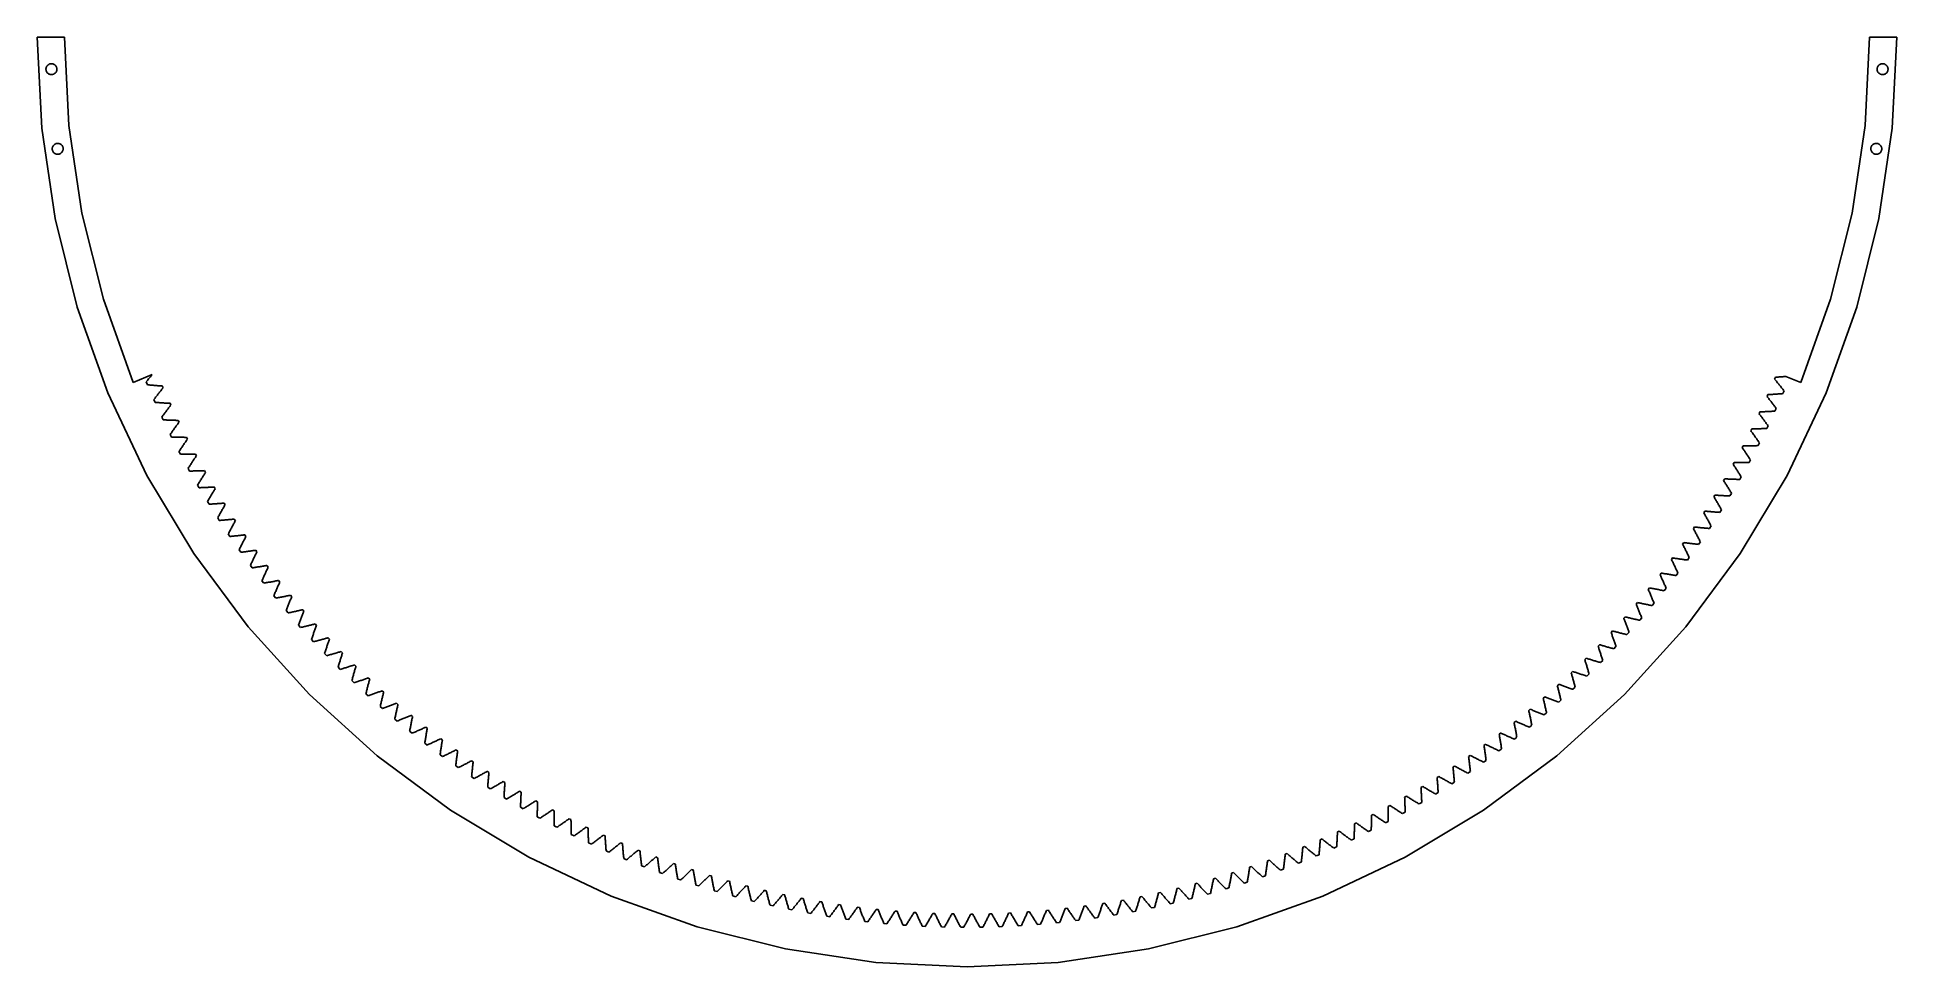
# Model space of a CAD drawing. Header units: metres. Extents: x -170 to 170, y -170 to 0.
import ezdxf

# ---------------------------------------------------------------- set-up
doc = ezdxf.new("R2010")
doc.units = ezdxf.units.M

msp = doc.modelspace()

# ---------------------------------------------------------------- linework, layer by layer
for p, q in [((-165, 0), (-170, 0)), ((-170, 0), (-169.181, -16.6629)), ((-164.205, -16.1728), (-165, 0)), ((165, 0), (164.205, -16.1728)), ((170, 0), (165, 0)), ((169.181, -16.6629), (170, 0)), ((-168.397, -5.88055), (-168.396, -5.78242)), ((-168.389, -5.97835), (-168.397, -5.88055)), ((-168.396, -5.78242), (-168.385, -5.68492)), ((-168.371, -6.07486), (-168.389, -5.97835)), ((-168.385, -5.68492), (-168.364, -5.58894)), ((-168.344, -6.16916), (-168.371, -6.07486)), ((-168.364, -5.58894), (-168.335, -5.49545)), ((-168.308, -6.26035), (-168.344, -6.16916)), ((-168.335, -5.49545), (-168.296, -5.40533)), ((-168.263, -6.34755), (-168.308, -6.26035)), ((-168.296, -5.40533), (-168.248, -5.31944)), ((-168.21, -6.4299), (-168.263, -6.34755)), ((-168.248, -5.31944), (-168.193, -5.23863)), ((-168.148, -6.50664), (-168.21, -6.4299)), ((-168.193, -5.23863), (-168.129, -5.16367)), ((-168.08, -6.57701), (-168.148, -6.50664)), ((-168.129, -5.16367), (-168.059, -5.09526)), ((-168.005, -6.64034), (-168.08, -6.57701)), ((-168.059, -5.09526), (-167.982, -5.03409)), ((-167.924, -6.69601), (-168.005, -6.64034)), ((-167.982, -5.03409), (-167.9, -4.98073)), ((-167.838, -6.7435), (-167.924, -6.69601)), ((-167.9, -4.98073), (-167.813, -4.9357)), ((-167.748, -6.78233), (-167.838, -6.7435)), ((-167.813, -4.9357), (-167.721, -4.89943)), ((-167.655, -6.81215), (-167.748, -6.78233)), ((-167.721, -4.89943), (-167.627, -4.87228)), ((-167.627, -4.87228), (-167.531, -4.85451)), ((-167.531, -4.85451), (-167.433, -4.84627)), ((-167.433, -4.84627), (-167.335, -4.84766)), ((-167.335, -4.84766), (-167.237, -4.85866)), ((-167.237, -4.85866), (-167.141, -4.87917)), ((-167.074, -6.79189), (-167.169, -6.81903)), ((-167.141, -4.87917), (-167.048, -4.90898)), ((-166.983, -6.75562), (-167.074, -6.79189)), ((-167.048, -4.90898), (-166.958, -4.94781)), ((-166.896, -6.71059), (-166.983, -6.75562)), ((-166.958, -4.94781), (-166.872, -4.9953)), ((-166.814, -6.65723), (-166.896, -6.71059)), ((-166.872, -4.9953), (-166.791, -5.05098)), ((-166.737, -6.59605), (-166.814, -6.65723)), ((-166.791, -5.05098), (-166.716, -5.1143)), ((-166.667, -6.52765), (-166.737, -6.59605)), ((-166.716, -5.1143), (-166.648, -5.18468)), ((-166.603, -6.45268), (-166.667, -6.52765)), ((-166.648, -5.18468), (-166.586, -5.26141)), ((-166.548, -6.37187), (-166.603, -6.45268)), ((-166.586, -5.26141), (-166.533, -5.34377)), ((-166.5, -6.286), (-166.548, -6.37187)), ((-166.533, -5.34377), (-166.488, -5.43097)), ((-166.461, -6.19586), (-166.5, -6.286)), ((-166.488, -5.43097), (-166.452, -5.52216)), ((-166.431, -6.10237), (-166.461, -6.19586)), ((-166.452, -5.52216), (-166.425, -5.61646)), ((-166.411, -6.00639), (-166.431, -6.10237)), ((-166.425, -5.61646), (-166.407, -5.71297)), ((-166.4, -5.90889), (-166.411, -6.00639)), ((-166.407, -5.71297), (-166.399, -5.81076)), ((-166.399, -5.81076), (-166.4, -5.90889)), ((166.399, -5.81076), (166.407, -5.71297)), ((166.4, -5.90889), (166.399, -5.81076)), ((166.411, -6.00639), (166.4, -5.90889)), ((166.407, -5.71297), (166.425, -5.61646)), ((166.431, -6.10237), (166.411, -6.00639)), ((166.425, -5.61646), (166.452, -5.52216)), ((166.461, -6.19586), (166.431, -6.10237)), ((166.452, -5.52216), (166.488, -5.43097)), ((166.5, -6.286), (166.461, -6.19586)), ((166.488, -5.43097), (166.533, -5.34377)), ((166.548, -6.37187), (166.5, -6.286)), ((166.533, -5.34377), (166.586, -5.26141)), ((166.603, -6.45268), (166.548, -6.37187)), ((166.586, -5.26141), (166.648, -5.18468)), ((166.667, -6.52765), (166.603, -6.45268)), ((166.648, -5.18468), (166.716, -5.1143)), ((166.737, -6.59605), (166.667, -6.52765)), ((166.716, -5.1143), (166.791, -5.05098)), ((166.814, -6.65723), (166.737, -6.59605)), ((166.791, -5.05098), (166.872, -4.9953)), ((166.896, -6.71059), (166.814, -6.65723)), ((166.872, -4.9953), (166.958, -4.94781)), ((166.983, -6.75562), (166.896, -6.71059)), ((166.958, -4.94781), (167.048, -4.90898)), ((167.074, -6.79189), (166.983, -6.75562)), ((167.048, -4.90898), (167.141, -4.87917)), ((167.169, -6.81903), (167.074, -6.79189)), ((167.141, -4.87917), (167.237, -4.85866)), ((167.237, -4.85866), (167.335, -4.84766)), ((167.335, -4.84766), (167.433, -4.84627)), ((167.433, -4.84627), (167.531, -4.85451)), ((167.531, -4.85451), (167.627, -4.87228)), ((167.627, -4.87228), (167.721, -4.89943)), ((167.748, -6.78233), (167.655, -6.81215)), ((167.721, -4.89943), (167.813, -4.9357)), ((167.838, -6.7435), (167.748, -6.78233)), ((167.813, -4.9357), (167.9, -4.98073)), ((167.924, -6.69601), (167.838, -6.7435)), ((167.9, -4.98073), (167.982, -5.03409)), ((168.005, -6.64034), (167.924, -6.69601)), ((167.982, -5.03409), (168.059, -5.09526)), ((168.08, -6.57701), (168.005, -6.64034)), ((168.059, -5.09526), (168.129, -5.16367)), ((168.148, -6.50664), (168.08, -6.57701)), ((168.129, -5.16367), (168.193, -5.23863)), ((168.21, -6.4299), (168.148, -6.50664)), ((168.193, -5.23863), (168.248, -5.31944)), ((168.263, -6.34755), (168.21, -6.4299)), ((168.248, -5.31944), (168.296, -5.40533)), ((168.308, -6.26035), (168.263, -6.34755)), ((168.296, -5.40533), (168.335, -5.49545)), ((168.344, -6.16916), (168.308, -6.26035)), ((168.335, -5.49545), (168.364, -5.58894)), ((168.371, -6.07486), (168.344, -6.16916)), ((168.364, -5.58894), (168.385, -5.68492)), ((168.389, -5.97835), (168.371, -6.07486)), ((168.385, -5.68492), (168.396, -5.78242)), ((168.397, -5.88055), (168.389, -5.97835)), ((168.396, -5.78242), (168.397, -5.88055)), ((-167.559, -6.83266), (-167.655, -6.81215)), ((-167.461, -6.84366), (-167.559, -6.83266)), ((-167.363, -6.84505), (-167.461, -6.84366)), ((-167.265, -6.83682), (-167.363, -6.84505)), ((-167.169, -6.81903), (-167.265, -6.83682)), ((167.265, -6.83682), (167.169, -6.81903)), ((167.363, -6.84505), (167.265, -6.83682)), ((167.461, -6.84366), (167.363, -6.84505)), ((167.559, -6.83266), (167.461, -6.84366)), ((167.655, -6.81215), (167.559, -6.83266)), ((-169.181, -16.6629), (-166.733, -33.1653)), ((-161.83, -32.1899), (-164.205, -16.1728)), ((164.205, -16.1728), (161.83, -32.1899)), ((166.733, -33.1653), (169.181, -16.6629)), ((-167.251, -20.4371), (-167.249, -20.339)), ((-167.249, -20.339), (-167.237, -20.2416)), ((-167.237, -20.2416), (-167.215, -20.1459)), ((-167.215, -20.1459), (-167.184, -20.0527)), ((-167.184, -20.0527), (-167.144, -19.963)), ((-167.144, -19.963), (-167.096, -19.8777)), ((-167.096, -19.8777), (-167.039, -19.7974)), ((-167.039, -19.7974), (-166.975, -19.7232)), ((-166.975, -19.7232), (-166.904, -19.6555)), ((-166.904, -19.6555), (-166.827, -19.5952)), ((-166.827, -19.5952), (-166.744, -19.5428)), ((-166.744, -19.5428), (-166.656, -19.4987)), ((-166.656, -19.4987), (-166.565, -19.4634)), ((-166.565, -19.4634), (-166.47, -19.4373)), ((-166.47, -19.4373), (-166.373, -19.4206)), ((-166.373, -19.4206), (-166.275, -19.4134)), ((-166.275, -19.4134), (-166.177, -19.4159)), ((-166.177, -19.4159), (-166.08, -19.4279)), ((-166.08, -19.4279), (-165.984, -19.4495)), ((-165.984, -19.4495), (-165.891, -19.4803)), ((-165.891, -19.4803), (-165.801, -19.5201)), ((-165.801, -19.5201), (-165.716, -19.5685)), ((-165.716, -19.5685), (-165.636, -19.6251)), ((-165.636, -19.6251), (-165.562, -19.6892)), ((-165.562, -19.6892), (-165.494, -19.7603)), ((-165.494, -19.7603), (-165.434, -19.8378)), ((-165.434, -19.8378), (-165.381, -19.9207)), ((-165.381, -19.9207), (-165.337, -20.0084)), ((-165.337, -20.0084), (-165.302, -20.0999)), ((-165.302, -20.0999), (-165.276, -20.1945)), ((-165.276, -20.1945), (-165.259, -20.2912)), ((-165.259, -20.2912), (-165.252, -20.3891)), ((-165.252, -20.3891), (-165.254, -20.4872)), ((165.252, -20.3891), (165.259, -20.2912)), ((165.254, -20.4872), (165.252, -20.3891)), ((165.259, -20.2912), (165.276, -20.1945)), ((165.276, -20.1945), (165.302, -20.0999)), ((165.302, -20.0999), (165.337, -20.0084)), ((165.337, -20.0084), (165.381, -19.9207)), ((165.381, -19.9207), (165.434, -19.8378)), ((165.434, -19.8378), (165.494, -19.7603)), ((165.494, -19.7603), (165.562, -19.6892)), ((165.562, -19.6892), (165.636, -19.6251)), ((165.636, -19.6251), (165.716, -19.5685)), ((165.716, -19.5685), (165.801, -19.5201)), ((165.801, -19.5201), (165.891, -19.4803)), ((165.891, -19.4803), (165.984, -19.4495)), ((165.984, -19.4495), (166.08, -19.4279)), ((166.08, -19.4279), (166.177, -19.4159)), ((166.177, -19.4159), (166.275, -19.4134)), ((166.275, -19.4134), (166.373, -19.4206)), ((166.373, -19.4206), (166.47, -19.4373)), ((166.47, -19.4373), (166.565, -19.4634)), ((166.565, -19.4634), (166.656, -19.4987)), ((166.656, -19.4987), (166.744, -19.5428)), ((166.744, -19.5428), (166.827, -19.5952)), ((166.827, -19.5952), (166.904, -19.6555)), ((166.904, -19.6555), (166.975, -19.7232)), ((166.975, -19.7232), (167.039, -19.7974)), ((167.039, -19.7974), (167.096, -19.8777)), ((167.096, -19.8777), (167.144, -19.963)), ((167.144, -19.963), (167.184, -20.0527)), ((167.184, -20.0527), (167.215, -20.1459)), ((167.215, -20.1459), (167.237, -20.2416)), ((167.237, -20.2416), (167.249, -20.339)), ((167.249, -20.339), (167.251, -20.4371)), ((-167.244, -20.535), (-167.251, -20.4371)), ((-167.227, -20.6317), (-167.244, -20.535)), ((-167.201, -20.7263), (-167.227, -20.6317)), ((-167.166, -20.8179), (-167.201, -20.7263)), ((-167.122, -20.9055), (-167.166, -20.8179)), ((-167.069, -20.9885), (-167.122, -20.9055)), ((-167.009, -21.0659), (-167.069, -20.9885)), ((-166.941, -21.137), (-167.009, -21.0659)), ((-166.867, -21.2011), (-166.941, -21.137)), ((-166.787, -21.2577), (-166.867, -21.2011)), ((-166.702, -21.3061), (-166.787, -21.2577)), ((-166.612, -21.3459), (-166.702, -21.3061)), ((-166.519, -21.3767), (-166.612, -21.3459)), ((-166.423, -21.3983), (-166.519, -21.3767)), ((-166.326, -21.4104), (-166.423, -21.3983)), ((-166.227, -21.4128), (-166.326, -21.4104)), ((-166.13, -21.4057), (-166.227, -21.4128)), ((-166.033, -21.3889), (-166.13, -21.4057)), ((-165.938, -21.3628), (-166.033, -21.3889)), ((-165.847, -21.3275), (-165.938, -21.3628)), ((-165.759, -21.2835), (-165.847, -21.3275)), ((-165.676, -21.231), (-165.759, -21.2835)), ((-165.599, -21.1707), (-165.676, -21.231)), ((-165.528, -21.103), (-165.599, -21.1707)), ((-165.463, -21.0288), (-165.528, -21.103)), ((-165.407, -20.9486), (-165.463, -21.0288)), ((-165.359, -20.8632), (-165.407, -20.9486)), ((-165.319, -20.7735), (-165.359, -20.8632)), ((-165.288, -20.6803), (-165.319, -20.7735)), ((-165.266, -20.5846), (-165.288, -20.6803)), ((-165.254, -20.4872), (-165.266, -20.5846)), ((165.266, -20.5846), (165.254, -20.4872)), ((165.288, -20.6803), (165.266, -20.5846)), ((165.319, -20.7735), (165.288, -20.6803)), ((165.359, -20.8632), (165.319, -20.7735)), ((165.407, -20.9486), (165.359, -20.8632)), ((165.463, -21.0288), (165.407, -20.9486)), ((165.528, -21.103), (165.463, -21.0288)), ((165.599, -21.1707), (165.528, -21.103)), ((165.676, -21.231), (165.599, -21.1707)), ((165.759, -21.2835), (165.676, -21.231)), ((165.847, -21.3275), (165.759, -21.2835)), ((165.938, -21.3628), (165.847, -21.3275)), ((166.033, -21.3889), (165.938, -21.3628)), ((166.13, -21.4057), (166.033, -21.3889)), ((166.227, -21.4128), (166.13, -21.4057)), ((166.326, -21.4104), (166.227, -21.4128)), ((166.423, -21.3983), (166.326, -21.4104)), ((166.519, -21.3767), (166.423, -21.3983)), ((166.612, -21.3459), (166.519, -21.3767)), ((166.702, -21.3061), (166.612, -21.3459)), ((166.787, -21.2577), (166.702, -21.3061)), ((166.867, -21.2011), (166.787, -21.2577)), ((166.941, -21.137), (166.867, -21.2011)), ((167.009, -21.0659), (166.941, -21.137)), ((167.069, -20.9885), (167.009, -21.0659)), ((167.122, -20.9055), (167.069, -20.9885)), ((167.166, -20.8179), (167.122, -20.9055)), ((167.201, -20.7263), (167.166, -20.8179)), ((167.227, -20.6317), (167.201, -20.7263)), ((167.244, -20.535), (167.227, -20.6317)), ((167.251, -20.4371), (167.244, -20.535)), ((-166.733, -33.1653), (-162.68, -49.3484)), ((-157.895, -47.897), (-161.83, -32.1899)), ((161.83, -32.1899), (157.895, -47.897)), ((162.68, -49.3484), (166.733, -33.1653)), ((-162.68, -49.3484), (-157.06, -65.0562)), ((-152.44, -63.1428), (-157.895, -47.897)), ((157.895, -47.897), (152.44, -63.1428)), ((157.06, -65.0562), (162.68, -49.3484)), ((-148.98, -61.7094), (-152.44, -63.1428)), ((-150.071, -63.0506), (-149.96, -62.9124)), ((-149.855, -63.5605), (-150.071, -63.0506)), ((-149.96, -62.9124), (-149.85, -62.7749)), ((-149.68, -63.578), (-149.855, -63.5605)), ((-149.85, -62.7749), (-149.741, -62.6382)), ((-149.741, -62.6382), (-149.631, -62.5023)), ((-149.504, -63.595), (-149.68, -63.578)), ((-149.631, -62.5023), (-149.521, -62.3673)), ((-149.521, -62.3673), (-149.412, -62.2331)), ((-149.33, -63.6115), (-149.504, -63.595)), ((-149.412, -62.2331), (-149.302, -62.0997)), ((-149.156, -63.6276), (-149.33, -63.6115)), ((-149.302, -62.0997), (-149.193, -61.9671)), ((-149.193, -61.9671), (-149.084, -61.8354)), ((-148.983, -63.6433), (-149.156, -63.6276)), ((-149.084, -61.8354), (-148.98, -61.7094)), ((-148.81, -63.6585), (-148.983, -63.6433)), ((-148.638, -63.6732), (-148.81, -63.6585)), ((-148.467, -63.6875), (-148.638, -63.6732)), ((-148.297, -63.7013), (-148.467, -63.6875)), ((-148.127, -63.7147), (-148.297, -63.7013)), ((-147.958, -63.7276), (-148.127, -63.7147)), ((-147.79, -63.7401), (-147.958, -63.7276)), ((-147.622, -63.7522), (-147.79, -63.7401)), ((-147.455, -63.7639), (-147.622, -63.7522)), ((-147.289, -63.7751), (-147.455, -63.7639)), ((-147.397, -64.6423), (-147.292, -64.5114)), ((-147.292, -64.5114), (-147.186, -64.3814)), ((-147.123, -63.7859), (-147.289, -63.7751)), ((-147.186, -64.3814), (-147.081, -64.2522)), ((-147.121, -63.785), (-147.123, -63.7859)), ((-146.974, -64.1228), (-147.121, -63.785)), ((-147.081, -64.2522), (-146.976, -64.1237)), ((-146.976, -64.1237), (-146.974, -64.1228)), ((147.801, -62.193), (147.658, -62.5324)), ((147.658, -62.5324), (147.66, -62.5333)), ((147.66, -62.5333), (147.766, -62.6606)), ((147.766, -62.6606), (147.873, -62.7887)), ((147.803, -62.1939), (147.801, -62.193)), ((147.969, -62.1813), (147.803, -62.1939)), ((147.873, -62.7887), (147.98, -62.9176)), ((148.135, -62.1683), (147.969, -62.1813)), ((147.98, -62.9176), (148.086, -63.0473)), ((148.086, -63.0473), (148.193, -63.1778)), ((148.302, -62.1548), (148.135, -62.1683)), ((148.193, -63.1778), (148.301, -63.3091)), ((148.301, -63.3091), (148.408, -63.4412)), ((148.469, -62.1409), (148.302, -62.1548)), ((148.408, -63.4412), (148.516, -63.5742)), ((148.637, -62.1266), (148.469, -62.1409)), ((148.516, -63.5742), (148.623, -63.7079)), ((148.623, -63.7079), (148.731, -63.8425)), ((148.806, -62.1118), (148.637, -62.1266)), ((148.731, -63.8425), (148.839, -63.9779)), ((148.976, -62.0966), (148.806, -62.1118)), ((148.839, -63.9779), (148.947, -64.1141)), ((148.947, -64.1141), (149.056, -64.2511)), ((149.146, -62.0809), (148.976, -62.0966)), ((149.056, -64.2511), (149.164, -64.3889)), ((149.317, -62.0648), (149.146, -62.0809)), ((149.164, -64.3889), (149.273, -64.5276)), ((149.273, -64.5276), (149.381, -64.6671)), ((149.489, -62.0482), (149.317, -62.0648)), ((149.661, -62.0312), (149.489, -62.0482)), ((149.738, -62.0234), (149.661, -62.0312)), ((152.44, -63.1428), (149.738, -62.0234)), ((-157.06, -65.0562), (-149.927, -80.1374)), ((-148.674, -66.276), (-148.567, -66.1353)), ((-148.448, -66.781), (-148.674, -66.276)), ((-148.567, -66.1353), (-148.46, -65.9955)), ((-148.46, -65.9955), (-148.353, -65.8565)), ((-148.272, -66.7947), (-148.448, -66.781)), ((-148.353, -65.8565), (-148.246, -65.7183)), ((-148.096, -66.808), (-148.272, -66.7947)), ((-148.246, -65.7183), (-148.14, -65.5809)), ((-148.14, -65.5809), (-148.033, -65.4444)), ((-147.921, -66.8207), (-148.096, -66.808)), ((-148.033, -65.4444), (-147.927, -65.3087)), ((-147.927, -65.3087), (-147.821, -65.1738)), ((-147.747, -66.8331), (-147.921, -66.8207)), ((-147.821, -65.1738), (-147.715, -65.0397)), ((-147.574, -66.845), (-147.747, -66.8331)), ((-147.715, -65.0397), (-147.609, -64.9064)), ((-147.609, -64.9064), (-147.503, -64.7739)), ((-147.401, -66.8564), (-147.574, -66.845)), ((-147.503, -64.7739), (-147.397, -64.6423)), ((-147.229, -66.8674), (-147.401, -66.8564)), ((-147.057, -66.878), (-147.229, -66.8674)), ((-146.887, -66.8882), (-147.057, -66.878)), ((-146.717, -66.8979), (-146.887, -66.8882)), ((-146.548, -66.9072), (-146.717, -66.8979)), ((-146.379, -66.9161), (-146.548, -66.9072)), ((-146.211, -66.9245), (-146.379, -66.9161)), ((-146.044, -66.9326), (-146.211, -66.9245)), ((-146.173, -68.0781), (-146.07, -67.9434)), ((-146.07, -67.9434), (-145.967, -67.8095)), ((-145.878, -66.9402), (-146.044, -66.9326)), ((-145.967, -67.8095), (-145.865, -67.6764)), ((-145.712, -66.9474), (-145.878, -66.9402)), ((-145.865, -67.6764), (-145.762, -67.5441)), ((-145.762, -67.5441), (-145.66, -67.4127)), ((-145.71, -66.9465), (-145.712, -66.9474)), ((-145.556, -67.2811), (-145.71, -66.9465)), ((-145.66, -67.4127), (-145.558, -67.282)), ((-145.558, -67.282), (-145.556, -67.2811)), ((146.424, -65.3695), (146.273, -65.7058)), ((146.273, -65.7058), (146.276, -65.7067)), ((146.276, -65.7067), (146.379, -65.8363)), ((146.379, -65.8363), (146.483, -65.9666)), ((146.426, -65.3705), (146.424, -65.3695)), ((146.592, -65.3615), (146.426, -65.3705)), ((146.483, -65.9666), (146.587, -66.0978)), ((146.587, -66.0978), (146.691, -66.2298)), ((146.758, -65.352), (146.592, -65.3615)), ((146.691, -66.2298), (146.795, -66.3625)), ((146.925, -65.3422), (146.758, -65.352)), ((146.795, -66.3625), (146.899, -66.4962)), ((146.899, -66.4962), (147.004, -66.6306)), ((147.093, -65.3319), (146.925, -65.3422)), ((147.004, -66.6306), (147.108, -66.7658)), ((147.261, -65.3212), (147.093, -65.3319)), ((147.108, -66.7658), (147.213, -66.9018)), ((147.213, -66.9018), (147.318, -67.0387)), ((147.43, -65.3101), (147.261, -65.3212)), ((147.318, -67.0387), (147.423, -67.1764)), ((147.423, -67.1764), (147.528, -67.3149)), ((147.6, -65.2985), (147.43, -65.3101)), ((147.528, -67.3149), (147.634, -67.4542)), ((147.771, -65.2865), (147.6, -65.2985)), ((147.634, -67.4542), (147.739, -67.5944)), ((147.95, -67.8772), (147.719, -68.3797)), ((147.739, -67.5944), (147.845, -67.7354)), ((147.942, -65.2741), (147.771, -65.2865)), ((147.845, -67.7354), (147.95, -67.8772)), ((148.114, -65.2612), (147.942, -65.2741)), ((148.287, -65.2479), (148.114, -65.2612)), ((148.46, -65.2342), (148.287, -65.2479)), ((148.634, -65.2199), (148.46, -65.2342)), ((148.809, -65.2053), (148.634, -65.2199)), ((148.984, -65.1901), (148.809, -65.2053)), ((149.161, -65.1745), (148.984, -65.1901)), ((149.381, -64.6671), (149.161, -65.1745)), ((149.927, -80.1374), (157.06, -65.0562)), ((-147.209, -69.4704), (-147.105, -69.3275)), ((-146.972, -69.9705), (-147.209, -69.4704)), ((-147.105, -69.3275), (-147.001, -69.1854)), ((-147.001, -69.1854), (-146.897, -69.0441)), ((-146.795, -69.9803), (-146.972, -69.9705)), ((-146.897, -69.0441), (-146.793, -68.9036)), ((-146.619, -69.9898), (-146.795, -69.9803)), ((-146.793, -68.9036), (-146.689, -68.764)), ((-146.689, -68.764), (-146.586, -68.6252)), ((-146.444, -69.9988), (-146.619, -69.9898)), ((-146.586, -68.6252), (-146.482, -68.4872)), ((-146.482, -68.4872), (-146.379, -68.35)), ((-146.27, -70.0074), (-146.444, -69.9988)), ((-146.379, -68.35), (-146.276, -68.2137)), ((-146.276, -68.2137), (-146.173, -68.0781)), ((-146.096, -70.0155), (-146.27, -70.0074)), ((-145.923, -70.0232), (-146.096, -70.0155)), ((-145.751, -70.0305), (-145.923, -70.0232)), ((-145.579, -70.0374), (-145.751, -70.0305)), ((-145.408, -70.0439), (-145.579, -70.0374)), ((-145.238, -70.0499), (-145.408, -70.0439)), ((-145.069, -70.0556), (-145.238, -70.0499)), ((-144.9, -70.0608), (-145.069, -70.0556)), ((-144.732, -70.0656), (-144.9, -70.0608)), ((-144.869, -71.4944), (-144.769, -71.3559)), ((-144.769, -71.3559), (-144.669, -71.2182)), ((-144.565, -70.07), (-144.732, -70.0656)), ((-144.669, -71.2182), (-144.569, -71.0812)), ((-144.569, -71.0812), (-144.469, -70.9451)), ((-144.398, -70.0741), (-144.565, -70.07)), ((-144.469, -70.9451), (-144.369, -70.8099)), ((-144.232, -70.0777), (-144.398, -70.0741)), ((-144.369, -70.8099), (-144.27, -70.6754)), ((-144.27, -70.6754), (-144.17, -70.5418)), ((-144.23, -70.0768), (-144.232, -70.0777)), ((-144.069, -70.4079), (-144.23, -70.0768)), ((-144.17, -70.5418), (-144.071, -70.4089)), ((-144.071, -70.4089), (-144.069, -70.4079)), ((144.979, -68.5156), (144.821, -68.8485)), ((144.821, -68.8485), (144.823, -68.8495)), ((144.823, -68.8495), (144.924, -68.9812)), ((144.924, -68.9812), (145.024, -69.1138)), ((144.981, -68.5166), (144.979, -68.5156)), ((145.146, -68.5111), (144.981, -68.5166)), ((145.024, -69.1138), (145.125, -69.2472)), ((145.125, -69.2472), (145.227, -69.3814)), ((145.313, -68.5053), (145.146, -68.5111)), ((145.227, -69.3814), (145.328, -69.5164)), ((145.48, -68.4991), (145.313, -68.5053)), ((145.328, -69.5164), (145.429, -69.6522)), ((145.429, -69.6522), (145.531, -69.7888)), ((145.648, -68.4924), (145.48, -68.4991)), ((145.531, -69.7888), (145.633, -69.9263)), ((145.633, -69.9263), (145.734, -70.0646)), ((145.817, -68.4854), (145.648, -68.4924)), ((145.734, -70.0646), (145.836, -70.2037)), ((145.986, -68.4779), (145.817, -68.4854)), ((145.836, -70.2037), (145.938, -70.3436)), ((145.938, -70.3436), (146.041, -70.4843)), ((146.156, -68.47), (145.986, -68.4779)), ((146.041, -70.4843), (146.143, -70.6259)), ((146.143, -70.6259), (146.245, -70.7683)), ((146.327, -68.4617), (146.156, -68.47)), ((146.45, -71.0556), (146.208, -71.553)), ((146.245, -70.7683), (146.348, -70.9115)), ((146.498, -68.453), (146.327, -68.4617)), ((146.348, -70.9115), (146.45, -71.0556)), ((146.671, -68.4438), (146.498, -68.453)), ((146.843, -68.4342), (146.671, -68.4438)), ((147.017, -68.4242), (146.843, -68.4342)), ((147.191, -68.4138), (147.017, -68.4242)), ((147.366, -68.4029), (147.191, -68.4138)), ((147.542, -68.3915), (147.366, -68.4029)), ((147.719, -68.3797), (147.542, -68.3915)), ((-145.675, -72.6325), (-145.574, -72.4873)), ((-145.427, -73.1273), (-145.675, -72.6325)), ((-145.574, -72.4873), (-145.473, -72.343)), ((-145.473, -72.343), (-145.372, -72.1995)), ((-145.25, -73.1333), (-145.427, -73.1273)), ((-145.372, -72.1995), (-145.271, -72.0568)), ((-145.271, -72.0568), (-145.171, -71.915)), ((-145.074, -73.139), (-145.25, -73.1333)), ((-145.171, -71.915), (-145.07, -71.774)), ((-144.899, -73.1442), (-145.074, -73.139)), ((-145.07, -71.774), (-144.97, -71.6338)), ((-144.97, -71.6338), (-144.869, -71.4944)), ((-144.724, -73.149), (-144.899, -73.1442)), ((-144.55, -73.1534), (-144.724, -73.149)), ((-144.377, -73.1574), (-144.55, -73.1534)), ((-144.205, -73.161), (-144.377, -73.1574)), ((-144.033, -73.1641), (-144.205, -73.161)), ((-143.862, -73.1669), (-144.033, -73.1641)), ((-143.692, -73.1693), (-143.862, -73.1669)), ((-143.522, -73.1713), (-143.692, -73.1693)), ((-143.354, -73.1729), (-143.522, -73.1713)), ((-143.487, -74.8893), (-143.389, -74.747)), ((-143.389, -74.747), (-143.292, -74.6055)), ((-143.186, -73.1741), (-143.354, -73.1729)), ((-143.292, -74.6055), (-143.195, -74.4648)), ((-143.195, -74.4648), (-143.098, -74.325)), ((-143.018, -73.1749), (-143.186, -73.1741)), ((-143.098, -74.325), (-143.001, -74.1859)), ((-142.852, -73.1753), (-143.018, -73.1749)), ((-143.001, -74.1859), (-142.904, -74.0477)), ((-142.904, -74.0477), (-142.807, -73.9103)), ((-142.686, -73.1754), (-142.852, -73.1753)), ((-142.807, -73.9103), (-142.71, -73.7737)), ((-142.71, -73.7737), (-142.614, -73.638)), ((-142.684, -73.1744), (-142.686, -73.1754)), ((-142.515, -73.502), (-142.684, -73.1744)), ((-142.614, -73.638), (-142.517, -73.503)), ((-142.517, -73.503), (-142.515, -73.502)), ((141.886, -74.7104), (141.714, -75.0363)), ((141.888, -74.7115), (141.886, -74.7104)), ((142.053, -74.7132), (141.888, -74.7115)), ((142.22, -74.7146), (142.053, -74.7132)), ((142.387, -74.7156), (142.22, -74.7146)), ((142.555, -74.7162), (142.387, -74.7156)), ((142.724, -74.7164), (142.555, -74.7162)), ((142.894, -74.7163), (142.724, -74.7164)), ((143.064, -74.7157), (142.894, -74.7163)), ((143.235, -74.7148), (143.064, -74.7157)), ((143.407, -74.7135), (143.235, -74.7148)), ((143.466, -71.6297), (143.301, -71.9592)), ((143.301, -71.9592), (143.303, -71.9602)), ((143.303, -71.9602), (143.4, -72.0941)), ((143.4, -72.0941), (143.498, -72.2288)), ((143.579, -74.7118), (143.407, -74.7135)), ((143.468, -71.6307), (143.466, -71.6297)), ((143.633, -71.6289), (143.468, -71.6307)), ((143.498, -72.2288), (143.597, -72.3643)), ((143.752, -74.7097), (143.579, -74.7118)), ((143.597, -72.3643), (143.695, -72.5007)), ((143.8, -71.6266), (143.633, -71.6289)), ((143.695, -72.5007), (143.793, -72.6378)), ((143.926, -74.7072), (143.752, -74.7097)), ((143.793, -72.6378), (143.892, -72.7758)), ((143.967, -71.624), (143.8, -71.6266)), ((143.892, -72.7758), (143.99, -72.9146)), ((144.101, -74.7042), (143.926, -74.7072)), ((144.135, -71.621), (143.967, -71.624)), ((143.99, -72.9146), (144.089, -73.0542)), ((144.089, -73.0542), (144.188, -73.1947)), ((144.276, -74.7009), (144.101, -74.7042)), ((144.304, -71.6176), (144.135, -71.621)), ((144.188, -73.1947), (144.287, -73.3359)), ((144.452, -74.6972), (144.276, -74.7009)), ((144.287, -73.3359), (144.386, -73.478)), ((144.474, -71.6138), (144.304, -71.6176)), ((144.386, -73.478), (144.485, -73.6209)), ((144.629, -74.693), (144.452, -74.6972)), ((144.644, -71.6096), (144.474, -71.6138)), ((144.485, -73.6209), (144.584, -73.7647)), ((144.584, -73.7647), (144.683, -73.9093)), ((144.882, -74.2009), (144.629, -74.693)), ((144.815, -71.6049), (144.644, -71.6096)), ((144.683, -73.9093), (144.783, -74.0547)), ((144.783, -74.0547), (144.882, -74.2009)), ((144.986, -71.5999), (144.815, -71.6049)), ((145.159, -71.5945), (144.986, -71.5999)), ((145.332, -71.5886), (145.159, -71.5945)), ((145.506, -71.5824), (145.332, -71.5886)), ((145.68, -71.5757), (145.506, -71.5824)), ((145.855, -71.5686), (145.68, -71.5757)), ((146.031, -71.561), (145.855, -71.5686)), ((146.208, -71.553), (146.031, -71.561)), ((-144.073, -75.7607), (-143.975, -75.6134)), ((-143.814, -76.25), (-144.073, -75.7607)), ((-143.975, -75.6134), (-143.877, -75.4669)), ((-143.877, -75.4669), (-143.779, -75.3213)), ((-143.637, -76.2523), (-143.814, -76.25)), ((-143.779, -75.3213), (-143.682, -75.1765)), ((-143.682, -75.1765), (-143.584, -75.0325)), ((-143.461, -76.2541), (-143.637, -76.2523)), ((-143.584, -75.0325), (-143.487, -74.8893)), ((-143.286, -76.2555), (-143.461, -76.2541)), ((-143.111, -76.2566), (-143.286, -76.2555)), ((-142.937, -76.2572), (-143.111, -76.2566)), ((-142.764, -76.2575), (-142.937, -76.2572)), ((-142.592, -76.2573), (-142.764, -76.2575)), ((-142.42, -76.2568), (-142.592, -76.2573)), ((-142.249, -76.2559), (-142.42, -76.2568)), ((-142.079, -76.2545), (-142.249, -76.2559)), ((-141.909, -76.2529), (-142.079, -76.2545)), ((-142.025, -78.261), (-141.931, -78.115)), ((-141.931, -78.115), (-141.836, -77.9697)), ((-141.74, -76.2508), (-141.909, -76.2529)), ((-141.836, -77.9697), (-141.742, -77.8253)), ((-141.742, -77.8253), (-141.648, -77.6818)), ((-141.572, -76.2484), (-141.74, -76.2508)), ((-141.648, -77.6818), (-141.554, -77.539)), ((-141.405, -76.2456), (-141.572, -76.2484)), ((-141.554, -77.539), (-141.46, -77.3971)), ((-141.46, -77.3971), (-141.366, -77.256)), ((-141.239, -76.2424), (-141.405, -76.2456)), ((-141.366, -77.256), (-141.272, -77.1157)), ((-141.272, -77.1157), (-141.178, -76.9763)), ((-141.073, -76.2389), (-141.239, -76.2424)), ((-141.178, -76.9763), (-141.084, -76.8376)), ((-141.084, -76.8376), (-140.991, -76.6998)), ((-141.071, -76.2379), (-141.073, -76.2389)), ((-140.895, -76.5618), (-141.071, -76.2379)), ((-140.991, -76.6998), (-140.897, -76.5628)), ((-140.897, -76.5628), (-140.895, -76.5618)), ((140.24, -77.7564), (140.061, -78.0784)), ((140.061, -78.0784), (140.062, -78.0794)), ((140.062, -78.0794), (140.154, -78.2174)), ((140.242, -77.7574), (140.24, -77.7564)), ((140.407, -77.7627), (140.242, -77.7574)), ((140.574, -77.7677), (140.407, -77.7627)), ((140.741, -77.7723), (140.574, -77.7677)), ((140.909, -77.7765), (140.741, -77.7723)), ((141.078, -77.7804), (140.909, -77.7765)), ((141.247, -77.7839), (141.078, -77.7804)), ((141.418, -77.7871), (141.247, -77.7839)), ((141.588, -77.7898), (141.418, -77.7871)), ((141.76, -77.7922), (141.588, -77.7898)), ((141.714, -75.0363), (141.716, -75.0373)), ((141.716, -75.0373), (141.811, -75.1733)), ((141.933, -77.7943), (141.76, -77.7922)), ((141.811, -75.1733), (141.906, -75.3101)), ((141.906, -75.3101), (142.001, -75.4477)), ((142.106, -77.7959), (141.933, -77.7943)), ((142.001, -75.4477), (142.096, -75.5861)), ((142.096, -75.5861), (142.191, -75.7254)), ((142.28, -77.7971), (142.106, -77.7959)), ((142.191, -75.7254), (142.287, -75.8655)), ((142.454, -77.798), (142.28, -77.7971)), ((142.287, -75.8655), (142.383, -76.0063)), ((142.383, -76.0063), (142.478, -76.1481)), ((142.63, -77.7984), (142.454, -77.798)), ((142.478, -76.1481), (142.574, -76.2906)), ((142.574, -76.2906), (142.67, -76.434)), ((142.806, -77.7985), (142.63, -77.7984)), ((142.67, -76.434), (142.766, -76.5782)), ((142.766, -76.5782), (142.862, -76.7232)), ((142.983, -77.7981), (142.806, -77.7985)), ((142.862, -76.7232), (142.958, -76.8691)), ((142.958, -76.8691), (143.054, -77.0157)), ((143.246, -77.3116), (142.983, -77.7981)), ((143.054, -77.0157), (143.15, -77.1633)), ((143.15, -77.1633), (143.246, -77.3116)), ((-149.927, -80.1374), (-141.35, -94.4469)), ((-142.403, -78.8535), (-142.309, -78.7042)), ((-142.134, -79.3372), (-142.403, -78.8535)), ((-142.309, -78.7042), (-142.214, -78.5556)), ((-142.214, -78.5556), (-142.12, -78.4079)), ((-141.958, -79.3356), (-142.134, -79.3372)), ((-142.12, -78.4079), (-142.025, -78.261)), ((-141.782, -79.3336), (-141.958, -79.3356)), ((-141.606, -79.3313), (-141.782, -79.3336)), ((-141.432, -79.3286), (-141.606, -79.3313)), ((-141.258, -79.3255), (-141.432, -79.3286)), ((-141.085, -79.322), (-141.258, -79.3255)), ((-140.912, -79.3181), (-141.085, -79.322)), ((-140.74, -79.3138), (-140.912, -79.3181)), ((-140.57, -79.3092), (-140.74, -79.3138)), ((-140.399, -79.3043), (-140.57, -79.3092)), ((-140.485, -81.6077), (-140.394, -81.458)), ((-140.23, -79.2989), (-140.399, -79.3043)), ((-140.394, -81.458), (-140.302, -81.3091)), ((-140.302, -81.3091), (-140.211, -81.1611)), ((-140.061, -79.2932), (-140.23, -79.2989)), ((-140.211, -81.1611), (-140.12, -81.0138)), ((-140.12, -81.0138), (-140.029, -80.8674)), ((-139.893, -79.2872), (-140.061, -79.2932)), ((-140.029, -80.8674), (-139.938, -80.7218)), ((-139.938, -80.7218), (-139.847, -80.5771)), ((-139.726, -79.2807), (-139.893, -79.2872)), ((-139.847, -80.5771), (-139.756, -80.4332)), ((-139.756, -80.4332), (-139.665, -80.2901)), ((-139.56, -79.274), (-139.726, -79.2807)), ((-139.665, -80.2901), (-139.574, -80.1478)), ((-139.574, -80.1478), (-139.483, -80.0064)), ((-139.394, -79.2669), (-139.56, -79.274)), ((-139.483, -80.0064), (-139.393, -79.8658)), ((-139.392, -79.2658), (-139.394, -79.2669)), ((-139.393, -79.8658), (-139.302, -79.726)), ((-139.209, -79.5859), (-139.392, -79.2658)), ((-139.302, -79.726), (-139.211, -79.587)), ((-139.211, -79.587), (-139.209, -79.5859)), ((138.528, -80.766), (138.342, -81.0841)), ((138.342, -81.0841), (138.344, -81.0852)), ((138.344, -81.0852), (138.433, -81.2252)), ((138.433, -81.2252), (138.522, -81.3659)), ((138.522, -81.3659), (138.611, -81.5075)), ((138.53, -80.7671), (138.528, -80.766)), ((138.696, -80.776), (138.53, -80.7671)), ((138.611, -81.5075), (138.701, -81.6499)), ((138.862, -80.7846), (138.696, -80.776)), ((139.029, -80.7928), (138.862, -80.7846)), ((139.197, -80.8006), (139.029, -80.7928)), ((139.366, -80.8082), (139.197, -80.8006)), ((139.535, -80.8153), (139.366, -80.8082)), ((139.705, -80.8222), (139.535, -80.8153)), ((139.876, -80.8286), (139.705, -80.8222)), ((140.048, -80.8347), (139.876, -80.8286)), ((140.22, -80.8404), (140.048, -80.8347)), ((140.154, -78.2174), (140.247, -78.3563)), ((140.393, -80.8458), (140.22, -80.8404)), ((140.247, -78.3563), (140.339, -78.4959)), ((140.339, -78.4959), (140.431, -78.6364)), ((140.567, -80.8508), (140.393, -80.8458)), ((140.431, -78.6364), (140.523, -78.7776)), ((140.523, -78.7776), (140.616, -78.9198)), ((140.742, -80.8554), (140.567, -80.8508)), ((140.616, -78.9198), (140.708, -79.0627)), ((140.708, -79.0627), (140.801, -79.2064)), ((140.917, -80.8596), (140.742, -80.8554)), ((140.801, -79.2064), (140.894, -79.351)), ((140.894, -79.351), (140.986, -79.4964)), ((141.093, -80.8635), (140.917, -80.8596)), ((140.986, -79.4964), (141.079, -79.6427)), ((141.079, -79.6427), (141.172, -79.7897)), ((141.27, -80.867), (141.093, -80.8635)), ((141.172, -79.7897), (141.265, -79.9376)), ((141.265, -79.9376), (141.358, -80.0863)), ((141.544, -80.3863), (141.27, -80.867)), ((141.35, -94.4469), (149.927, -80.1374)), ((141.358, -80.0863), (141.451, -80.2359)), ((141.451, -80.2359), (141.544, -80.3863)), ((-140.668, -81.9097), (-140.576, -81.7583)), ((-140.388, -82.3874), (-140.668, -81.9097)), ((-140.576, -81.7583), (-140.485, -81.6077)), ((-140.212, -82.382), (-140.388, -82.3874)), ((-140.036, -82.3762), (-140.212, -82.382)), ((-139.86, -82.3701), (-140.036, -82.3762)), ((-139.686, -82.3636), (-139.86, -82.3701)), ((-139.512, -82.3567), (-139.686, -82.3636)), ((-139.339, -82.3495), (-139.512, -82.3567)), ((-139.167, -82.3419), (-139.339, -82.3495)), ((-138.995, -82.334), (-139.167, -82.3419)), ((-138.824, -82.3257), (-138.995, -82.334)), ((-138.867, -84.9276), (-138.778, -84.7743)), ((-138.577, -85.3992), (-138.867, -84.9276)), ((-138.654, -82.317), (-138.824, -82.3257)), ((-138.778, -84.7743), (-138.69, -84.6218)), ((-138.69, -84.6218), (-138.602, -84.4701)), ((-138.485, -82.308), (-138.654, -82.317)), ((-138.602, -84.4701), (-138.514, -84.3193)), ((-138.514, -84.3193), (-138.426, -84.1693)), ((-138.317, -82.2987), (-138.485, -82.308)), ((-138.426, -84.1693), (-138.338, -84.0201)), ((-138.338, -84.0201), (-138.25, -83.8718)), ((-138.149, -82.289), (-138.317, -82.2987)), ((-138.25, -83.8718), (-138.162, -83.7243)), ((-138.162, -83.7243), (-138.074, -83.5776)), ((-137.982, -82.279), (-138.149, -82.289)), ((-138.074, -83.5776), (-137.987, -83.4318)), ((-137.987, -83.4318), (-137.899, -83.2867)), ((-137.816, -82.2686), (-137.982, -82.279)), ((-137.899, -83.2867), (-137.811, -83.1425)), ((-137.65, -82.2579), (-137.816, -82.2686)), ((-137.811, -83.1425), (-137.723, -82.9992)), ((-137.723, -82.9992), (-137.636, -82.8566)), ((-137.648, -82.2568), (-137.65, -82.2579)), ((-137.459, -82.5728), (-137.648, -82.2568)), ((-137.636, -82.8566), (-137.548, -82.7149)), ((-137.548, -82.7149), (-137.461, -82.574)), ((-137.461, -82.574), (-137.459, -82.5728)), ((136.752, -83.738), (136.559, -84.052)), ((136.559, -84.052), (136.561, -84.0531)), ((136.561, -84.0531), (136.647, -84.195)), ((136.647, -84.195), (136.733, -84.3377)), ((136.733, -84.3377), (136.819, -84.4812)), ((136.754, -83.7392), (136.752, -83.738)), ((136.919, -83.7516), (136.754, -83.7392)), ((136.819, -84.4812), (136.905, -84.6255)), ((136.905, -84.6255), (136.992, -84.7706)), ((137.086, -83.7638), (136.919, -83.7516)), ((136.992, -84.7706), (137.078, -84.9166)), ((137.078, -84.9166), (137.164, -85.0634)), ((137.252, -83.7756), (137.086, -83.7638)), ((137.42, -83.7871), (137.252, -83.7756)), ((137.589, -83.7982), (137.42, -83.7871)), ((137.758, -83.8091), (137.589, -83.7982)), ((137.928, -83.8195), (137.758, -83.8091)), ((138.098, -83.8297), (137.928, -83.8195)), ((138.27, -83.8395), (138.098, -83.8297)), ((138.442, -83.849), (138.27, -83.8395)), ((138.615, -83.858), (138.442, -83.849)), ((138.789, -83.8668), (138.615, -83.858)), ((138.701, -81.6499), (138.79, -81.7932)), ((138.963, -83.8752), (138.789, -83.8668)), ((138.79, -81.7932), (138.879, -81.9373)), ((138.879, -81.9373), (138.969, -82.0821)), ((139.138, -83.8832), (138.963, -83.8752)), ((138.969, -82.0821), (139.058, -82.2279)), ((139.058, -82.2279), (139.148, -82.3744)), ((139.314, -83.8909), (139.138, -83.8832)), ((139.148, -82.3744), (139.237, -82.5218)), ((139.237, -82.5218), (139.327, -82.67)), ((139.491, -83.8982), (139.314, -83.8909)), ((139.327, -82.67), (139.416, -82.819)), ((139.416, -82.819), (139.506, -82.9689)), ((139.775, -83.4235), (139.491, -83.8982)), ((139.506, -82.9689), (139.596, -83.1196)), ((139.596, -83.1196), (139.685, -83.2711)), ((139.685, -83.2711), (139.775, -83.4235)), ((-138.4, -85.39), (-138.577, -85.3992)), ((-138.225, -85.3804), (-138.4, -85.39)), ((-138.049, -85.3705), (-138.225, -85.3804)), ((-137.875, -85.3602), (-138.049, -85.3705)), ((-137.701, -85.3496), (-137.875, -85.3602)), ((-137.529, -85.3386), (-137.701, -85.3496)), ((-137.357, -85.3273), (-137.529, -85.3386)), ((-137.185, -85.3157), (-137.357, -85.3273)), ((-137.015, -85.3037), (-137.185, -85.3157)), ((-136.845, -85.2914), (-137.015, -85.3037)), ((-137.001, -87.9059), (-136.916, -87.7507)), ((-136.701, -88.3711), (-137.001, -87.9059)), ((-136.916, -87.7507), (-136.831, -87.5964)), ((-136.676, -85.2787), (-136.845, -85.2914)), ((-136.831, -87.5964), (-136.746, -87.4428)), ((-136.746, -87.4428), (-136.661, -87.2902)), ((-136.525, -88.3581), (-136.701, -88.3711)), ((-136.508, -85.2657), (-136.676, -85.2787)), ((-136.661, -87.2902), (-136.577, -87.1383)), ((-136.577, -87.1383), (-136.492, -86.9873)), ((-136.349, -88.3448), (-136.525, -88.3581)), ((-136.34, -85.2524), (-136.508, -85.2657)), ((-136.492, -86.9873), (-136.407, -86.8371)), ((-136.407, -86.8371), (-136.322, -86.6877)), ((-136.174, -88.3311), (-136.349, -88.3448)), ((-136.173, -85.2388), (-136.34, -85.2524)), ((-136.322, -86.6877), (-136.238, -86.5392)), ((-136.238, -86.5392), (-136.153, -86.3915)), ((-136, -88.317), (-136.174, -88.3311)), ((-136.007, -85.2249), (-136.173, -85.2388)), ((-136.153, -86.3915), (-136.068, -86.2446)), ((-136.068, -86.2446), (-135.984, -86.0985)), ((-135.842, -85.2106), (-136.007, -85.2249)), ((-135.827, -88.3027), (-136, -88.317)), ((-135.984, -86.0985), (-135.899, -85.9533)), ((-135.899, -85.9533), (-135.815, -85.8089)), ((-135.84, -85.2095), (-135.842, -85.2106)), ((-135.644, -85.5213), (-135.84, -85.2095)), ((-135.654, -88.288), (-135.827, -88.3027)), ((-135.815, -85.8089), (-135.73, -85.6653)), ((-135.73, -85.6653), (-135.646, -85.5225)), ((-135.482, -88.273), (-135.654, -88.288)), ((-135.646, -85.5225), (-135.644, -85.5213)), ((-135.311, -88.2576), (-135.482, -88.273)), ((-135.141, -88.242), (-135.311, -88.2576)), ((-134.972, -88.226), (-135.141, -88.242)), ((-134.803, -88.2097), (-134.972, -88.226)), ((-134.635, -88.1931), (-134.803, -88.2097)), ((-134.468, -88.1762), (-134.635, -88.1931)), ((-134.301, -88.1589), (-134.468, -88.1762)), ((-134.136, -88.1414), (-134.301, -88.1589)), ((-133.971, -88.1236), (-134.136, -88.1414)), ((-133.969, -88.1224), (-133.971, -88.1236)), ((-133.766, -88.4299), (-133.969, -88.1224)), ((134.912, -86.671), (134.713, -86.9807)), ((134.713, -86.9807), (134.715, -86.9819)), ((134.715, -86.9819), (134.798, -87.1256)), ((134.798, -87.1256), (134.88, -87.2701)), ((134.88, -87.2701), (134.963, -87.4154)), ((134.914, -86.6722), (134.912, -86.671)), ((135.079, -86.6882), (134.914, -86.6722)), ((134.963, -87.4154), (135.046, -87.5615)), ((135.046, -87.5615), (135.129, -87.7085)), ((135.245, -86.7039), (135.079, -86.6882)), ((135.129, -87.7085), (135.212, -87.8563)), ((135.212, -87.8563), (135.296, -88.0049)), ((135.412, -86.7194), (135.245, -86.7039)), ((135.296, -88.0049), (135.379, -88.1543)), ((135.379, -88.1543), (135.462, -88.3046)), ((135.579, -86.7345), (135.412, -86.7194)), ((135.462, -88.3046), (135.545, -88.4557)), ((135.747, -86.7493), (135.579, -86.7345)), ((135.916, -86.7637), (135.747, -86.7493)), ((136.086, -86.7779), (135.916, -86.7637)), ((136.256, -86.7917), (136.086, -86.7779)), ((136.427, -86.8052), (136.256, -86.7917)), ((136.599, -86.8184), (136.427, -86.8052)), ((136.772, -86.8312), (136.599, -86.8184)), ((136.946, -86.8437), (136.772, -86.8312)), ((137.12, -86.8559), (136.946, -86.8437)), ((137.295, -86.8676), (137.12, -86.8559)), ((137.164, -85.0634), (137.25, -85.211)), ((137.25, -85.211), (137.337, -85.3594)), ((137.47, -86.8791), (137.295, -86.8676)), ((137.337, -85.3594), (137.423, -85.5087)), ((137.423, -85.5087), (137.509, -85.6588)), ((137.647, -86.8902), (137.47, -86.8791)), ((137.509, -85.6588), (137.596, -85.8097)), ((137.596, -85.8097), (137.682, -85.9615)), ((137.942, -86.4218), (137.647, -86.8902)), ((137.682, -85.9615), (137.769, -86.1141)), ((137.769, -86.1141), (137.855, -86.2675)), ((137.855, -86.2675), (137.942, -86.4218)), ((-135.071, -90.8433), (-134.989, -90.6863)), ((-134.761, -91.3019), (-135.071, -90.8433)), ((-134.989, -90.6863), (-134.908, -90.5301)), ((-134.908, -90.5301), (-134.826, -90.3748)), ((-134.826, -90.3748), (-134.745, -90.2203)), ((-134.585, -91.2851), (-134.761, -91.3019)), ((-134.745, -90.2203), (-134.663, -90.0667)), ((-134.663, -90.0667), (-134.582, -89.9138)), ((-134.41, -91.268), (-134.585, -91.2851)), ((-134.582, -89.9138), (-134.501, -89.7619)), ((-134.501, -89.7619), (-134.419, -89.6107)), ((-134.419, -89.6107), (-134.338, -89.4604)), ((-134.235, -91.2505), (-134.41, -91.268)), ((-134.338, -89.4604), (-134.256, -89.3109)), ((-134.256, -89.3109), (-134.175, -89.1622)), ((-134.062, -91.2327), (-134.235, -91.2505)), ((-134.175, -89.1622), (-134.093, -89.0143)), ((-134.093, -89.0143), (-134.012, -88.8673)), ((-133.889, -91.2146), (-134.062, -91.2327)), ((-134.012, -88.8673), (-133.93, -88.7211)), ((-133.93, -88.7211), (-133.849, -88.5757)), ((-133.716, -91.1962), (-133.889, -91.2146)), ((-133.849, -88.5757), (-133.768, -88.4312)), ((-133.768, -88.4312), (-133.766, -88.4299)), ((-133.545, -91.1774), (-133.716, -91.1962)), ((-133.374, -91.1584), (-133.545, -91.1774)), ((-133.204, -91.1391), (-133.374, -91.1584)), ((-133.035, -91.1194), (-133.204, -91.1391)), ((-132.867, -91.0995), (-133.035, -91.1194)), ((-132.699, -91.0793), (-132.867, -91.0995)), ((-132.533, -91.0588), (-132.699, -91.0793)), ((-132.367, -91.0379), (-132.533, -91.0588)), ((-132.201, -91.0169), (-132.367, -91.0379)), ((-132.037, -90.9955), (-132.201, -91.0169)), ((-132.14, -91.8887), (-132.062, -91.7399)), ((-132.062, -91.7399), (-131.984, -91.592)), ((-132.035, -90.9942), (-132.037, -90.9955)), ((-131.826, -91.2973), (-132.035, -90.9942)), ((-131.984, -91.592), (-131.906, -91.4449)), ((-131.906, -91.4449), (-131.827, -91.2986)), ((-131.827, -91.2986), (-131.826, -91.2973)), ((133.01, -89.5635), (132.803, -89.8689)), ((132.803, -89.8689), (132.805, -89.8701)), ((132.805, -89.8701), (132.885, -90.0156)), ((132.885, -90.0156), (132.965, -90.1618)), ((132.965, -90.1618), (133.045, -90.3089)), ((133.011, -89.5648), (133.01, -89.5635)), ((133.176, -89.5844), (133.011, -89.5648)), ((133.045, -90.3089), (133.124, -90.4568)), ((133.124, -90.4568), (133.204, -90.6055)), ((133.342, -89.6037), (133.176, -89.5844)), ((133.204, -90.6055), (133.284, -90.7551)), ((133.284, -90.7551), (133.364, -90.9054)), ((133.508, -89.6227), (133.342, -89.6037)), ((133.364, -90.9054), (133.444, -91.0566)), ((133.444, -91.0566), (133.524, -91.2086)), ((133.675, -89.6414), (133.508, -89.6227)), ((133.524, -91.2086), (133.603, -91.3615)), ((133.603, -91.3615), (133.683, -91.5152)), ((133.843, -89.6598), (133.675, -89.6414)), ((133.683, -91.5152), (133.763, -91.6697)), ((133.763, -91.6697), (133.843, -91.8251)), ((134.011, -89.6779), (133.843, -89.6598)), ((134.181, -89.6957), (134.011, -89.6779)), ((134.351, -89.7132), (134.181, -89.6957)), ((134.521, -89.7304), (134.351, -89.7132)), ((134.693, -89.7473), (134.521, -89.7304)), ((134.865, -89.7639), (134.693, -89.7473)), ((135.039, -89.7801), (134.865, -89.7639)), ((135.213, -89.796), (135.039, -89.7801)), ((135.387, -89.8116), (135.213, -89.796)), ((135.563, -89.8268), (135.387, -89.8116)), ((135.545, -88.4557), (135.628, -88.6077)), ((135.739, -89.8418), (135.563, -89.8268)), ((135.628, -88.6077), (135.711, -88.7604)), ((135.711, -88.7604), (135.794, -88.914)), ((136.044, -89.3798), (135.739, -89.8418)), ((135.794, -88.914), (135.877, -89.0684)), ((135.877, -89.0684), (135.96, -89.2237)), ((135.96, -89.2237), (136.044, -89.3798)), ((-141.35, -94.4469), (-131.412, -107.847)), ((-133.078, -93.7383), (-133, -93.5796)), ((-132.758, -94.1901), (-133.078, -93.7383)), ((-133, -93.5796), (-132.922, -93.4217)), ((-132.922, -93.4217), (-132.844, -93.2646)), ((-132.844, -93.2646), (-132.766, -93.1084)), ((-132.766, -93.1084), (-132.688, -92.9531)), ((-132.583, -94.1695), (-132.758, -94.1901)), ((-132.688, -92.9531), (-132.609, -92.7985)), ((-132.609, -92.7985), (-132.531, -92.6448)), ((-132.408, -94.1486), (-132.583, -94.1695)), ((-132.531, -92.6448), (-132.453, -92.4919)), ((-132.453, -92.4919), (-132.375, -92.3399)), ((-132.234, -94.1274), (-132.408, -94.1486)), ((-132.375, -92.3399), (-132.297, -92.1886)), ((-132.297, -92.1886), (-132.218, -92.0382)), ((-132.061, -94.1058), (-132.234, -94.1274)), ((-132.218, -92.0382), (-132.14, -91.8887)), ((-131.888, -94.084), (-132.061, -94.1058)), ((-131.716, -94.0619), (-131.888, -94.084)), ((-131.545, -94.0394), (-131.716, -94.0619)), ((-131.375, -94.0167), (-131.545, -94.0394)), ((-131.206, -93.9937), (-131.375, -94.0167)), ((-131.037, -93.9704), (-131.206, -93.9937)), ((-130.869, -93.9469), (-131.037, -93.9704)), ((-130.702, -93.923), (-130.869, -93.9469)), ((-130.536, -93.8989), (-130.702, -93.923)), ((-130.37, -93.8745), (-130.536, -93.8989)), ((-130.425, -95.33), (-130.35, -95.1763)), ((-130.205, -93.8499), (-130.37, -93.8745)), ((-130.35, -95.1763), (-130.275, -95.0234)), ((-130.275, -95.0234), (-130.2, -94.8714)), ((-130.041, -93.825), (-130.205, -93.8499)), ((-130.2, -94.8714), (-130.126, -94.7202)), ((-130.126, -94.7202), (-130.051, -94.5697)), ((-130.051, -94.5697), (-129.976, -94.4202)), ((-130.04, -93.8237), (-130.041, -93.825)), ((-129.824, -94.1222), (-130.04, -93.8237)), ((-129.976, -94.4202), (-129.901, -94.2714)), ((-129.901, -94.2714), (-129.826, -94.1235)), ((-129.826, -94.1235), (-129.824, -94.1222)), ((131.045, -92.4143), (130.832, -92.7152)), ((130.832, -92.7152), (130.834, -92.7165)), ((130.834, -92.7165), (130.911, -92.8636)), ((130.911, -92.8636), (130.987, -93.0115)), ((130.987, -93.0115), (131.064, -93.1603)), ((131.047, -92.4156), (131.045, -92.4143)), ((131.211, -92.4388), (131.047, -92.4156)), ((131.064, -93.1603), (131.14, -93.3098)), ((131.14, -93.3098), (131.217, -93.4603)), ((131.376, -92.4616), (131.211, -92.4388)), ((131.217, -93.4603), (131.294, -93.6115)), ((131.294, -93.6115), (131.37, -93.7636)), ((131.37, -93.7636), (131.447, -93.9164)), ((131.542, -92.4842), (131.376, -92.4616)), ((131.412, -107.847), (141.35, -94.4469)), ((131.447, -93.9164), (131.523, -94.0702)), ((131.523, -94.0702), (131.6, -94.2247)), ((131.708, -92.5065), (131.542, -92.4842)), ((131.6, -94.2247), (131.676, -94.3801)), ((131.676, -94.3801), (131.753, -94.5363)), ((131.876, -92.5286), (131.708, -92.5065)), ((132.058, -95.1695), (131.734, -95.6179)), ((131.753, -94.5363), (131.829, -94.6934)), ((131.829, -94.6934), (131.906, -94.8512)), ((132.044, -92.5503), (131.876, -92.5286)), ((131.906, -94.8512), (131.982, -95.0099)), ((131.982, -95.0099), (132.058, -95.1695)), ((132.213, -92.5718), (132.044, -92.5503)), ((132.382, -92.593), (132.213, -92.5718)), ((132.553, -92.6138), (132.382, -92.593)), ((132.724, -92.6344), (132.553, -92.6138)), ((132.896, -92.6547), (132.724, -92.6344)), ((133.069, -92.6747), (132.896, -92.6547)), ((133.242, -92.6943), (133.069, -92.6747)), ((133.417, -92.7137), (133.242, -92.6943)), ((133.592, -92.7327), (133.417, -92.7137)), ((133.768, -92.7514), (133.592, -92.7327)), ((134.082, -92.2961), (133.768, -92.7514)), ((133.843, -91.8251), (133.923, -91.9813)), ((133.923, -91.9813), (134.002, -92.1383)), ((134.002, -92.1383), (134.082, -92.2961)), ((-131.023, -96.5896), (-130.949, -96.4292)), ((-130.694, -97.0344), (-131.023, -96.5896)), ((-130.949, -96.4292), (-130.874, -96.2697)), ((-130.874, -96.2697), (-130.799, -96.111)), ((-130.799, -96.111), (-130.725, -95.9532)), ((-130.725, -95.9532), (-130.65, -95.7961)), ((-130.519, -97.01), (-130.694, -97.0344)), ((-130.65, -95.7961), (-130.575, -95.6399)), ((-130.575, -95.6399), (-130.5, -95.4846)), ((-130.344, -96.9853), (-130.519, -97.01)), ((-130.5, -95.4846), (-130.425, -95.33)), ((-130.171, -96.9604), (-130.344, -96.9853)), ((-129.998, -96.9351), (-130.171, -96.9604)), ((-129.826, -96.9095), (-129.998, -96.9351)), ((-129.655, -96.8837), (-129.826, -96.9095)), ((-129.484, -96.8576), (-129.655, -96.8837)), ((-129.315, -96.8312), (-129.484, -96.8576)), ((-129.146, -96.8046), (-129.315, -96.8312)), ((-128.978, -96.7776), (-129.146, -96.8046)), ((-128.81, -96.7504), (-128.978, -96.7776)), ((-128.644, -96.723), (-128.81, -96.7504)), ((-128.478, -96.6953), (-128.644, -96.723)), ((-128.622, -98.7531), (-128.551, -98.5945)), ((-128.551, -98.5945), (-128.48, -98.4368)), ((-128.48, -98.4368), (-128.408, -98.2798)), ((-128.313, -96.6673), (-128.478, -96.6953)), ((-128.408, -98.2798), (-128.337, -98.1237)), ((-128.337, -98.1237), (-128.265, -97.9684)), ((-128.149, -96.6391), (-128.313, -96.6673)), ((-128.265, -97.9684), (-128.193, -97.8139)), ((-128.193, -97.8139), (-128.122, -97.6603)), ((-127.985, -96.6107), (-128.149, -96.6391)), ((-128.122, -97.6603), (-128.05, -97.5075)), ((-128.05, -97.5075), (-127.978, -97.3555)), ((-127.984, -96.6093), (-127.985, -96.6107)), ((-127.761, -96.9032), (-127.984, -96.6093)), ((-127.978, -97.3555), (-127.907, -97.2043)), ((-127.907, -97.2043), (-127.835, -97.054)), ((-127.835, -97.054), (-127.763, -96.9045)), ((-127.763, -96.9045), (-127.761, -96.9032)), ((126.933, -97.9854), (126.708, -98.2768)), ((126.708, -98.2768), (126.71, -98.2781)), ((126.71, -98.2781), (126.78, -98.4284)), ((126.78, -98.4284), (126.85, -98.5795)), ((126.85, -98.5795), (126.92, -98.7314)), ((126.935, -97.9867), (126.933, -97.9854)), ((127.098, -98.017), (126.935, -97.9867)), ((127.262, -98.0469), (127.098, -98.017)), ((127.427, -98.0767), (127.262, -98.0469)), ((127.592, -98.1061), (127.427, -98.0767)), ((127.758, -98.1354), (127.592, -98.1061)), ((127.925, -98.1644), (127.758, -98.1354)), ((128.093, -98.1931), (127.925, -98.1644)), ((128.262, -98.2216), (128.093, -98.1931)), ((128.431, -98.2498), (128.262, -98.2216)), ((128.601, -98.2778), (128.431, -98.2498)), ((128.772, -98.3054), (128.601, -98.2778)), ((128.944, -98.3329), (128.772, -98.3054)), ((129.019, -95.2221), (128.8, -95.5182)), ((128.8, -95.5182), (128.802, -95.5196)), ((128.802, -95.5196), (128.875, -95.6683)), ((128.875, -95.6683), (128.949, -95.8178)), ((129.117, -98.36), (128.944, -98.3329)), ((128.949, -95.8178), (129.022, -95.9682)), ((129.021, -95.2234), (129.019, -95.2221)), ((129.185, -95.2501), (129.021, -95.2234)), ((129.022, -95.9682), (129.095, -96.1194)), ((129.095, -96.1194), (129.169, -96.2715)), ((129.29, -98.3868), (129.117, -98.36)), ((129.169, -96.2715), (129.242, -96.4243)), ((129.349, -95.2765), (129.185, -95.2501)), ((129.242, -96.4243), (129.315, -96.578)), ((129.464, -98.4134), (129.29, -98.3868)), ((129.315, -96.578), (129.388, -96.7325)), ((129.514, -95.3027), (129.349, -95.2765)), ((129.388, -96.7325), (129.462, -96.8878)), ((129.462, -96.8878), (129.535, -97.044)), ((129.639, -98.4397), (129.464, -98.4134)), ((129.68, -95.3286), (129.514, -95.3027)), ((129.535, -97.044), (129.608, -97.201)), ((129.608, -97.201), (129.681, -97.3588)), ((129.973, -97.9984), (129.639, -98.4397)), ((129.847, -95.3542), (129.68, -95.3286)), ((129.681, -97.3588), (129.754, -97.5175)), ((129.754, -97.5175), (129.827, -97.677)), ((129.827, -97.677), (129.9, -97.8373)), ((130.015, -95.3796), (129.847, -95.3542)), ((129.9, -97.8373), (129.973, -97.9984)), ((130.183, -95.4047), (130.015, -95.3796)), ((130.352, -95.4295), (130.183, -95.4047)), ((130.522, -95.4541), (130.352, -95.4295)), ((130.693, -95.4783), (130.522, -95.4541)), ((130.865, -95.5023), (130.693, -95.4783)), ((131.037, -95.526), (130.865, -95.5023)), ((131.21, -95.5494), (131.037, -95.526)), ((131.384, -95.5725), (131.21, -95.5494)), ((131.559, -95.5954), (131.384, -95.5725)), ((131.734, -95.6179), (131.559, -95.5954)), ((-128.907, -99.3959), (-128.836, -99.2339)), ((-128.569, -99.8335), (-128.907, -99.3959)), ((-128.836, -99.2339), (-128.765, -99.0728)), ((-128.765, -99.0728), (-128.694, -98.9126)), ((-128.694, -98.9126), (-128.622, -98.7531)), ((-128.394, -99.8053), (-128.569, -99.8335)), ((-128.22, -99.7769), (-128.394, -99.8053)), ((-128.047, -99.7482), (-128.22, -99.7769)), ((-127.875, -99.7191), (-128.047, -99.7482)), ((-127.703, -99.6899), (-127.875, -99.7191)), ((-127.533, -99.6604), (-127.703, -99.6899)), ((-127.363, -99.6306), (-127.533, -99.6604)), ((-127.194, -99.6005), (-127.363, -99.6306)), ((-127.026, -99.5703), (-127.194, -99.6005)), ((-126.858, -99.5397), (-127.026, -99.5703)), ((-126.691, -99.5089), (-126.858, -99.5397)), ((-126.731, -102.156), (-126.664, -101.992)), ((-126.526, -99.4779), (-126.691, -99.5089)), ((-126.664, -101.992), (-126.596, -101.83)), ((-126.596, -101.83), (-126.528, -101.668)), ((-126.528, -101.668), (-126.46, -101.507)), ((-126.36, -99.4466), (-126.526, -99.4779)), ((-126.46, -101.507), (-126.392, -101.347)), ((-126.392, -101.347), (-126.324, -101.188)), ((-126.196, -99.4151), (-126.36, -99.4466)), ((-126.324, -101.188), (-126.256, -101.029)), ((-126.256, -101.029), (-126.188, -100.872)), ((-126.033, -99.3833), (-126.196, -99.4151)), ((-126.188, -100.872), (-126.12, -100.715)), ((-126.12, -100.715), (-126.052, -100.559)), ((-126.052, -100.559), (-125.983, -100.404)), ((-125.87, -99.3514), (-126.033, -99.3833)), ((-125.983, -100.404), (-125.915, -100.249)), ((-125.915, -100.249), (-125.847, -100.096)), ((-125.868, -99.35), (-125.87, -99.3514)), ((-125.639, -99.6389), (-125.868, -99.35)), ((-125.847, -100.096), (-125.778, -99.9432)), ((-125.778, -99.9432), (-125.71, -99.7913)), ((-125.71, -99.7913), (-125.641, -99.6403)), ((-125.641, -99.6403), (-125.639, -99.6389)), ((124.788, -100.703), (124.556, -100.989)), ((124.556, -100.989), (124.558, -100.991)), ((124.558, -100.991), (124.625, -101.143)), ((124.625, -101.143), (124.692, -101.295)), ((124.692, -101.295), (124.759, -101.449)), ((124.759, -101.449), (124.826, -101.603)), ((124.79, -100.704), (124.788, -100.703)), ((124.952, -100.738), (124.79, -100.704)), ((124.826, -101.603), (124.892, -101.758)), ((124.892, -101.758), (124.959, -101.914)), ((125.115, -100.772), (124.952, -100.738)), ((124.959, -101.914), (125.025, -102.07)), ((125.279, -100.805), (125.115, -100.772)), ((125.444, -100.838), (125.279, -100.805)), ((125.61, -100.871), (125.444, -100.838)), ((125.776, -100.903), (125.61, -100.871)), ((125.943, -100.936), (125.776, -100.903)), ((126.111, -100.968), (125.943, -100.936)), ((126.28, -101), (126.111, -100.968)), ((126.45, -101.031), (126.28, -101)), ((126.62, -101.063), (126.45, -101.031)), ((126.791, -101.094), (126.62, -101.063)), ((126.963, -101.125), (126.791, -101.094)), ((126.92, -98.7314), (126.99, -98.8842)), ((127.136, -101.155), (126.963, -101.125)), ((126.99, -98.8842), (127.06, -99.0378)), ((127.06, -99.0378), (127.13, -99.1922)), ((127.13, -99.1922), (127.2, -99.3474)), ((127.309, -101.186), (127.136, -101.155)), ((127.2, -99.3474), (127.27, -99.5034)), ((127.27, -99.5034), (127.34, -99.6603)), ((127.483, -101.216), (127.309, -101.186)), ((127.34, -99.6603), (127.409, -99.818)), ((127.409, -99.818), (127.479, -99.9766)), ((127.479, -99.9766), (127.549, -100.136)), ((127.827, -100.782), (127.483, -101.216)), ((127.549, -100.136), (127.618, -100.296)), ((127.618, -100.296), (127.688, -100.457)), ((127.688, -100.457), (127.757, -100.619)), ((127.757, -100.619), (127.827, -100.782)), ((-126.383, -102.586), (-126.731, -102.156)), ((-126.209, -102.554), (-126.383, -102.586)), ((-126.036, -102.522), (-126.209, -102.554)), ((-125.864, -102.489), (-126.036, -102.522)), ((-125.692, -102.457), (-125.864, -102.489)), ((-125.521, -102.424), (-125.692, -102.457)), ((-125.351, -102.391), (-125.521, -102.424)), ((-125.182, -102.357), (-125.351, -102.391)), ((-125.014, -102.323), (-125.182, -102.357)), ((-124.846, -102.29), (-125.014, -102.323)), ((-124.68, -102.255), (-124.846, -102.29)), ((-124.514, -102.221), (-124.68, -102.255)), ((-124.348, -102.186), (-124.514, -102.221)), ((-124.496, -104.868), (-124.432, -104.703)), ((-124.139, -105.291), (-124.496, -104.868)), ((-124.432, -104.703), (-124.368, -104.539)), ((-124.368, -104.539), (-124.304, -104.376)), ((-124.184, -102.152), (-124.348, -102.186)), ((-124.304, -104.376), (-124.239, -104.214)), ((-124.239, -104.214), (-124.175, -104.052)), ((-124.02, -102.116), (-124.184, -102.152)), ((-124.175, -104.052), (-124.11, -103.891)), ((-123.966, -105.255), (-124.139, -105.291)), ((-124.11, -103.891), (-124.046, -103.732)), ((-124.046, -103.732), (-123.981, -103.573)), ((-123.857, -102.081), (-124.02, -102.116)), ((-123.981, -103.573), (-123.916, -103.414)), ((-123.793, -105.219), (-123.966, -105.255)), ((-123.916, -103.414), (-123.851, -103.257)), ((-123.695, -102.046), (-123.857, -102.081)), ((-123.851, -103.257), (-123.786, -103.1)), ((-123.622, -105.183), (-123.793, -105.219)), ((-123.786, -103.1), (-123.721, -102.945)), ((-123.721, -102.945), (-123.656, -102.79)), ((-123.694, -102.044), (-123.695, -102.046)), ((-123.459, -102.328), (-123.694, -102.044)), ((-123.656, -102.79), (-123.591, -102.635)), ((-123.451, -105.147), (-123.622, -105.183)), ((-123.591, -102.635), (-123.526, -102.482)), ((-123.526, -102.482), (-123.461, -102.33)), ((-123.461, -102.33), (-123.459, -102.328)), ((-123.281, -105.11), (-123.451, -105.147)), ((-123.112, -105.073), (-123.281, -105.11)), ((-122.943, -105.036), (-123.112, -105.073)), ((-122.776, -104.999), (-122.943, -105.036)), ((-122.609, -104.961), (-122.776, -104.999)), ((-122.443, -104.923), (-122.609, -104.961)), ((-122.278, -104.885), (-122.443, -104.923)), ((-122.113, -104.847), (-122.278, -104.885)), ((-121.949, -104.809), (-122.113, -104.847)), ((-121.787, -104.77), (-121.949, -104.809)), ((-121.625, -104.732), (-121.787, -104.77)), ((-121.463, -104.693), (-121.625, -104.732)), ((-121.462, -104.691), (-121.463, -104.693)), ((-121.221, -104.97), (-121.462, -104.691)), ((-121.408, -105.435), (-121.346, -105.28)), ((-121.346, -105.28), (-121.285, -105.125)), ((-121.285, -105.125), (-121.223, -104.971)), ((-121.223, -104.971), (-121.221, -104.97)), ((122.585, -103.374), (122.347, -103.655)), ((122.347, -103.655), (122.349, -103.657)), ((122.349, -103.657), (122.412, -103.81)), ((122.412, -103.81), (122.476, -103.964)), ((122.476, -103.964), (122.539, -104.119)), ((122.539, -104.119), (122.603, -104.274)), ((122.587, -103.375), (122.585, -103.374)), ((122.748, -103.412), (122.587, -103.375)), ((122.603, -104.274), (122.666, -104.431)), ((122.666, -104.431), (122.729, -104.588)), ((122.729, -104.588), (122.793, -104.746)), ((122.911, -103.449), (122.748, -103.412)), ((122.793, -104.746), (122.856, -104.905)), ((122.856, -104.905), (122.919, -105.065)), ((123.074, -103.486), (122.911, -103.449)), ((122.919, -105.065), (122.982, -105.225)), ((122.982, -105.225), (123.044, -105.387)), ((123.044, -105.387), (123.107, -105.549)), ((123.238, -103.523), (123.074, -103.486)), ((123.403, -103.559), (123.238, -103.523)), ((123.568, -103.595), (123.403, -103.559)), ((123.735, -103.631), (123.568, -103.595)), ((123.902, -103.667), (123.735, -103.631)), ((124.07, -103.703), (123.902, -103.667)), ((124.239, -103.738), (124.07, -103.703)), ((124.408, -103.773), (124.239, -103.738)), ((124.579, -103.808), (124.408, -103.773)), ((124.75, -103.842), (124.579, -103.808)), ((124.922, -103.877), (124.75, -103.842)), ((125.095, -103.911), (124.922, -103.877)), ((125.025, -102.07), (125.092, -102.228)), ((125.092, -102.228), (125.158, -102.386)), ((125.268, -103.944), (125.095, -103.911)), ((125.158, -102.386), (125.225, -102.546)), ((125.225, -102.546), (125.291, -102.706)), ((125.621, -103.518), (125.268, -103.944)), ((125.291, -102.706), (125.357, -102.866)), ((125.357, -102.866), (125.423, -103.028)), ((125.423, -103.028), (125.489, -103.191)), ((125.489, -103.191), (125.555, -103.354)), ((125.555, -103.354), (125.621, -103.518)), ((-131.412, -107.847), (-120.208, -120.208)), ((-122.203, -107.532), (-122.143, -107.365)), ((-121.837, -107.946), (-122.203, -107.532)), ((-122.143, -107.365), (-122.082, -107.2)), ((-122.082, -107.2), (-122.021, -107.035)), ((-122.021, -107.035), (-121.96, -106.872)), ((-121.96, -106.872), (-121.899, -106.709)), ((-121.899, -106.709), (-121.838, -106.547)), ((-121.838, -106.547), (-121.777, -106.386)), ((-121.664, -107.907), (-121.837, -107.946)), ((-121.777, -106.386), (-121.716, -106.225)), ((-121.716, -106.225), (-121.655, -106.066)), ((-121.493, -107.867), (-121.664, -107.907)), ((-121.655, -106.066), (-121.593, -105.907)), ((-121.593, -105.907), (-121.532, -105.749)), ((-121.532, -105.749), (-121.47, -105.592)), ((-121.322, -107.827), (-121.493, -107.867)), ((-121.47, -105.592), (-121.408, -105.435)), ((-121.152, -107.787), (-121.322, -107.827)), ((-120.983, -107.747), (-121.152, -107.787)), ((-120.814, -107.707), (-120.983, -107.747)), ((-120.647, -107.666), (-120.814, -107.707)), ((-120.48, -107.625), (-120.647, -107.666)), ((-120.314, -107.584), (-120.48, -107.625)), ((-120.149, -107.542), (-120.314, -107.584)), ((-119.985, -107.501), (-120.149, -107.542)), ((-119.821, -107.459), (-119.985, -107.501)), ((-119.658, -107.417), (-119.821, -107.459)), ((-119.496, -107.375), (-119.658, -107.417)), ((-119.335, -107.333), (-119.496, -107.375)), ((-119.394, -108.828), (-119.336, -108.667)), ((-119.336, -108.667), (-119.278, -108.507)), ((-119.175, -107.291), (-119.335, -107.333)), ((-119.278, -108.507), (-119.22, -108.348)), ((-119.22, -108.348), (-119.162, -108.19)), ((-119.173, -107.289), (-119.175, -107.291)), ((-118.926, -107.563), (-119.173, -107.289)), ((-119.162, -108.19), (-119.104, -108.032)), ((-119.104, -108.032), (-119.045, -107.875)), ((-119.045, -107.875), (-118.987, -107.719)), ((-118.987, -107.719), (-118.928, -107.564)), ((-118.928, -107.564), (-118.926, -107.563)), ((118.008, -108.569), (117.758, -108.84)), ((118.01, -108.571), (118.008, -108.569)), ((118.169, -108.615), (118.01, -108.571)), ((118.33, -108.659), (118.169, -108.615)), ((118.492, -108.703), (118.33, -108.659)), ((118.654, -108.747), (118.492, -108.703)), ((118.817, -108.79), (118.654, -108.747)), ((118.981, -108.833), (118.817, -108.79)), ((120.324, -105.996), (120.081, -106.272)), ((120.081, -106.272), (120.082, -106.274)), ((120.082, -106.274), (120.143, -106.428)), ((120.143, -106.428), (120.203, -106.584)), ((120.203, -106.584), (120.263, -106.74)), ((120.208, -120.208), (131.412, -107.847)), ((120.263, -106.74), (120.323, -106.897)), ((120.323, -106.897), (120.383, -107.055)), ((120.326, -105.998), (120.324, -105.996)), ((120.487, -106.038), (120.326, -105.998)), ((120.383, -107.055), (120.443, -107.213)), ((120.443, -107.213), (120.502, -107.373)), ((120.649, -106.079), (120.487, -106.038)), ((120.502, -107.373), (120.562, -107.533)), ((120.562, -107.533), (120.622, -107.694)), ((120.622, -107.694), (120.681, -107.856)), ((120.811, -106.119), (120.649, -106.079)), ((120.681, -107.856), (120.74, -108.019)), ((120.74, -108.019), (120.8, -108.182)), ((120.8, -108.182), (120.859, -108.347)), ((120.974, -106.159), (120.811, -106.119)), ((120.859, -108.347), (120.918, -108.512)), ((120.918, -108.512), (120.976, -108.678)), ((121.138, -106.199), (120.974, -106.159)), ((120.976, -108.678), (121.035, -108.845)), ((121.303, -106.239), (121.138, -106.199)), ((121.468, -106.279), (121.303, -106.239)), ((121.635, -106.318), (121.468, -106.279)), ((121.802, -106.357), (121.635, -106.318)), ((121.97, -106.396), (121.802, -106.357)), ((122.139, -106.435), (121.97, -106.396)), ((122.309, -106.473), (122.139, -106.435)), ((122.479, -106.511), (122.309, -106.473)), ((122.65, -106.549), (122.479, -106.511)), ((122.822, -106.587), (122.65, -106.549)), ((122.995, -106.625), (122.822, -106.587)), ((123.357, -106.206), (122.995, -106.625)), ((123.107, -105.549), (123.17, -105.712)), ((123.17, -105.712), (123.232, -105.876)), ((123.232, -105.876), (123.294, -106.04)), ((123.294, -106.04), (123.357, -106.206)), ((-119.853, -110.145), (-119.796, -109.977)), ((-119.478, -110.552), (-119.853, -110.145)), ((-119.796, -109.977), (-119.739, -109.811)), ((-119.739, -109.811), (-119.682, -109.645)), ((-119.682, -109.645), (-119.625, -109.48)), ((-119.625, -109.48), (-119.567, -109.316)), ((-119.567, -109.316), (-119.51, -109.152)), ((-119.51, -109.152), (-119.452, -108.99)), ((-119.306, -110.509), (-119.478, -110.552)), ((-119.452, -108.99), (-119.394, -108.828)), ((-119.136, -110.465), (-119.306, -110.509)), ((-118.966, -110.422), (-119.136, -110.465)), ((-118.797, -110.378), (-118.966, -110.422)), ((-118.628, -110.334), (-118.797, -110.378)), ((-118.461, -110.29), (-118.628, -110.334)), ((-118.294, -110.245), (-118.461, -110.29)), ((-118.128, -110.201), (-118.294, -110.245)), ((-117.963, -110.156), (-118.128, -110.201)), ((-117.799, -110.111), (-117.963, -110.156)), ((-117.636, -110.066), (-117.799, -110.111)), ((-117.473, -110.021), (-117.636, -110.066)), ((-117.311, -109.976), (-117.473, -110.021)), ((-117.15, -109.93), (-117.311, -109.976)), ((-117.287, -112.203), (-117.233, -112.037)), ((-117.233, -112.037), (-117.179, -111.872)), ((-117.179, -111.872), (-117.125, -111.707)), ((-116.99, -109.884), (-117.15, -109.93)), ((-117.125, -111.707), (-117.071, -111.543)), ((-117.071, -111.543), (-117.017, -111.381)), ((-117.017, -111.381), (-116.962, -111.218)), ((-116.831, -109.839), (-116.99, -109.884)), ((-116.962, -111.218), (-116.908, -111.057)), ((-116.908, -111.057), (-116.853, -110.897)), ((-116.853, -110.897), (-116.798, -110.737)), ((-116.829, -109.837), (-116.831, -109.839)), ((-116.576, -110.105), (-116.829, -109.837)), ((-116.798, -110.737), (-116.743, -110.578)), ((-116.743, -110.578), (-116.688, -110.42)), ((-116.688, -110.42), (-116.633, -110.263)), ((-116.633, -110.263), (-116.578, -110.107)), ((-116.578, -110.107), (-116.576, -110.105)), ((115.636, -111.092), (115.381, -111.357)), ((115.381, -111.357), (115.382, -111.359)), ((115.382, -111.359), (115.436, -111.516)), ((115.436, -111.516), (115.49, -111.674)), ((115.49, -111.674), (115.543, -111.832)), ((115.543, -111.832), (115.596, -111.992)), ((115.596, -111.992), (115.649, -112.152)), ((115.638, -111.093), (115.636, -111.092)), ((115.797, -111.141), (115.638, -111.093)), ((115.649, -112.152), (115.702, -112.313)), ((115.957, -111.188), (115.797, -111.141)), ((116.117, -111.236), (115.957, -111.188)), ((116.278, -111.283), (116.117, -111.236)), ((116.441, -111.33), (116.278, -111.283)), ((116.603, -111.377), (116.441, -111.33)), ((116.767, -111.423), (116.603, -111.377)), ((116.932, -111.47), (116.767, -111.423)), ((117.097, -111.516), (116.932, -111.47)), ((117.263, -111.562), (117.097, -111.516)), ((117.43, -111.608), (117.263, -111.562)), ((117.598, -111.654), (117.43, -111.608)), ((117.767, -111.7), (117.598, -111.654)), ((117.758, -108.84), (117.76, -108.842)), ((117.76, -108.842), (117.817, -108.997)), ((117.936, -111.745), (117.767, -111.7)), ((117.817, -108.997), (117.874, -109.154)), ((117.874, -109.154), (117.93, -109.311)), ((117.93, -109.311), (117.987, -109.47)), ((118.106, -111.79), (117.936, -111.745)), ((117.987, -109.47), (118.044, -109.629)), ((118.044, -109.629), (118.1, -109.789)), ((118.1, -109.789), (118.156, -109.949)), ((118.277, -111.835), (118.106, -111.79)), ((118.156, -109.949), (118.212, -110.111)), ((118.212, -110.111), (118.268, -110.273)), ((118.268, -110.273), (118.324, -110.436)), ((118.657, -111.432), (118.277, -111.835)), ((118.324, -110.436), (118.38, -110.6)), ((118.38, -110.6), (118.436, -110.765)), ((118.436, -110.765), (118.491, -110.931)), ((118.491, -110.931), (118.547, -111.097)), ((118.547, -111.097), (118.602, -111.264)), ((118.602, -111.264), (118.657, -111.432)), ((119.146, -108.876), (118.981, -108.833)), ((119.311, -108.919), (119.146, -108.876)), ((119.477, -108.962), (119.311, -108.919)), ((119.645, -109.005), (119.477, -108.962)), ((119.813, -109.047), (119.645, -109.005)), ((119.981, -109.089), (119.813, -109.047)), ((120.151, -109.131), (119.981, -109.089)), ((120.321, -109.173), (120.151, -109.131)), ((120.492, -109.214), (120.321, -109.173)), ((120.664, -109.255), (120.492, -109.214)), ((121.035, -108.845), (120.664, -109.255)), ((-117.447, -112.707), (-117.394, -112.538)), ((-117.063, -113.105), (-117.447, -112.707)), ((-117.394, -112.538), (-117.34, -112.37)), ((-117.34, -112.37), (-117.287, -112.203)), ((-116.893, -113.059), (-117.063, -113.105)), ((-116.723, -113.012), (-116.893, -113.059)), ((-116.554, -112.964), (-116.723, -113.012)), ((-116.386, -112.917), (-116.554, -112.964)), ((-116.219, -112.869), (-116.386, -112.917)), ((-116.052, -112.822), (-116.219, -112.869)), ((-115.886, -112.774), (-116.052, -112.822)), ((-115.722, -112.726), (-115.886, -112.774)), ((-115.558, -112.677), (-115.722, -112.726)), ((-115.394, -112.629), (-115.558, -112.677)), ((-115.232, -112.58), (-115.394, -112.629)), ((-115.07, -112.532), (-115.232, -112.58)), ((-114.909, -112.483), (-115.07, -112.532)), ((-114.986, -115.216), (-114.937, -115.046)), ((-114.594, -115.606), (-114.986, -115.216)), ((-114.937, -115.046), (-114.887, -114.878)), ((-114.749, -112.434), (-114.909, -112.483)), ((-114.887, -114.878), (-114.837, -114.709)), ((-114.837, -114.709), (-114.787, -114.542)), ((-114.787, -114.542), (-114.737, -114.376)), ((-114.59, -112.385), (-114.749, -112.434)), ((-114.737, -114.376), (-114.686, -114.21)), ((-114.686, -114.21), (-114.636, -114.045)), ((-114.636, -114.045), (-114.585, -113.881)), ((-114.424, -115.556), (-114.594, -115.606)), ((-114.432, -112.335), (-114.59, -112.385)), ((-114.585, -113.881), (-114.534, -113.718)), ((-114.534, -113.718), (-114.483, -113.555)), ((-114.483, -113.555), (-114.432, -113.394)), ((-114.43, -112.334), (-114.432, -112.335)), ((-114.432, -113.394), (-114.38, -113.233)), ((-114.172, -112.596), (-114.43, -112.334)), ((-114.256, -115.505), (-114.424, -115.556)), ((-114.38, -113.233), (-114.329, -113.073)), ((-114.329, -113.073), (-114.277, -112.914)), ((-114.277, -112.914), (-114.225, -112.755)), ((-114.088, -115.454), (-114.256, -115.505)), ((-114.225, -112.755), (-114.174, -112.598)), ((-114.174, -112.598), (-114.172, -112.596)), ((-113.921, -115.403), (-114.088, -115.454)), ((-113.755, -115.352), (-113.921, -115.403)), ((-113.589, -115.301), (-113.755, -115.352)), ((-113.425, -115.249), (-113.589, -115.301)), ((-113.261, -115.198), (-113.425, -115.249)), ((-113.098, -115.146), (-113.261, -115.198)), ((-112.936, -115.094), (-113.098, -115.146)), ((-112.774, -115.042), (-112.936, -115.094)), ((-112.614, -114.99), (-112.774, -115.042)), ((-112.454, -114.938), (-112.614, -114.99)), ((-112.295, -114.885), (-112.454, -114.938)), ((-112.137, -114.832), (-112.295, -114.885)), ((-111.98, -114.78), (-112.137, -114.832)), ((-111.978, -114.778), (-111.98, -114.78)), ((-111.714, -115.035), (-111.978, -114.778)), ((-111.909, -115.676), (-111.861, -115.515)), ((-111.861, -115.515), (-111.813, -115.355)), ((-111.813, -115.355), (-111.764, -115.195)), ((-111.764, -115.195), (-111.716, -115.037)), ((-111.716, -115.037), (-111.714, -115.035)), ((113.211, -113.563), (112.95, -113.822)), ((112.95, -113.822), (112.951, -113.824)), ((112.951, -113.824), (113.002, -113.982)), ((113.002, -113.982), (113.052, -114.141)), ((113.052, -114.141), (113.101, -114.301)), ((113.101, -114.301), (113.151, -114.461)), ((113.151, -114.461), (113.201, -114.622)), ((113.201, -114.622), (113.25, -114.785)), ((113.213, -113.564), (113.211, -113.563)), ((113.37, -113.615), (113.213, -113.564)), ((113.25, -114.785), (113.3, -114.948)), ((113.3, -114.948), (113.349, -115.111)), ((113.349, -115.111), (113.398, -115.276)), ((113.529, -113.666), (113.37, -113.615)), ((113.398, -115.276), (113.446, -115.441)), ((113.446, -115.441), (113.495, -115.608)), ((113.688, -113.717), (113.529, -113.666)), ((113.849, -113.767), (113.688, -113.717)), ((114.01, -113.818), (113.849, -113.767)), ((114.172, -113.868), (114.01, -113.818)), ((114.334, -113.918), (114.172, -113.868)), ((114.498, -113.968), (114.334, -113.918)), ((114.662, -114.018), (114.498, -113.968)), ((114.827, -114.068), (114.662, -114.018)), ((114.993, -114.118), (114.827, -114.068)), ((115.16, -114.167), (114.993, -114.118)), ((115.328, -114.216), (115.16, -114.167)), ((115.496, -114.265), (115.328, -114.216)), ((115.665, -114.314), (115.496, -114.265)), ((115.835, -114.363), (115.665, -114.314)), ((115.702, -112.313), (115.755, -112.475)), ((115.755, -112.475), (115.808, -112.637)), ((115.808, -112.637), (115.86, -112.801)), ((116.223, -113.968), (115.835, -114.363)), ((115.86, -112.801), (115.912, -112.965)), ((115.912, -112.965), (115.965, -113.13)), ((115.965, -113.13), (116.017, -113.296)), ((116.017, -113.296), (116.069, -113.463)), ((116.069, -113.463), (116.12, -113.631)), ((116.12, -113.631), (116.172, -113.799)), ((116.172, -113.799), (116.223, -113.968)), ((-112.472, -117.672), (-112.426, -117.501)), ((-112.071, -118.054), (-112.472, -117.672)), ((-112.426, -117.501), (-112.38, -117.331)), ((-112.38, -117.331), (-112.334, -117.162)), ((-112.334, -117.162), (-112.287, -116.994)), ((-112.287, -116.994), (-112.24, -116.826)), ((-112.24, -116.826), (-112.194, -116.659)), ((-112.194, -116.659), (-112.147, -116.493)), ((-112.147, -116.493), (-112.099, -116.328)), ((-112.099, -116.328), (-112.052, -116.164)), ((-111.903, -117.999), (-112.071, -118.054)), ((-112.052, -116.164), (-112.005, -116.001)), ((-112.005, -116.001), (-111.957, -115.838)), ((-111.957, -115.838), (-111.909, -115.676)), ((-111.735, -117.945), (-111.903, -117.999)), ((-111.569, -117.891), (-111.735, -117.945)), ((-111.403, -117.836), (-111.569, -117.891)), ((-111.238, -117.781), (-111.403, -117.836)), ((-111.073, -117.726), (-111.238, -117.781)), ((-110.91, -117.671), (-111.073, -117.726)), ((-110.747, -117.616), (-110.91, -117.671)), ((-110.585, -117.561), (-110.747, -117.616)), ((-110.425, -117.506), (-110.585, -117.561)), ((-110.264, -117.45), (-110.425, -117.506)), ((-110.105, -117.394), (-110.264, -117.45)), ((-109.946, -117.339), (-110.105, -117.394)), ((-109.789, -117.283), (-109.946, -117.339)), ((-109.632, -117.227), (-109.789, -117.283)), ((-109.649, -119.054), (-109.605, -118.888)), ((-109.476, -117.171), (-109.632, -117.227)), ((-109.605, -118.888), (-109.562, -118.721)), ((-109.562, -118.721), (-109.518, -118.556)), ((-109.518, -118.556), (-109.474, -118.392)), ((-109.474, -117.169), (-109.476, -117.171)), ((-109.205, -117.42), (-109.474, -117.169)), ((-109.474, -118.392), (-109.43, -118.228)), ((-109.43, -118.228), (-109.385, -118.065)), ((-109.385, -118.065), (-109.341, -117.903)), ((-109.341, -117.903), (-109.296, -117.742)), ((-109.296, -117.742), (-109.251, -117.581)), ((-109.251, -117.581), (-109.206, -117.422)), ((-109.206, -117.422), (-109.205, -117.42)), ((108.203, -118.344), (107.931, -118.592)), ((107.931, -118.592), (107.932, -118.594)), ((107.932, -118.594), (107.976, -118.754)), ((107.976, -118.754), (108.019, -118.915)), ((108.019, -118.915), (108.062, -119.077)), ((108.204, -118.346), (108.203, -118.344)), ((108.36, -118.403), (108.204, -118.346)), ((108.516, -118.461), (108.36, -118.403)), ((108.673, -118.519), (108.516, -118.461)), ((108.831, -118.576), (108.673, -118.519)), ((108.99, -118.634), (108.831, -118.576)), ((109.15, -118.691), (108.99, -118.634)), ((109.31, -118.748), (109.15, -118.691)), ((109.471, -118.805), (109.31, -118.748)), ((109.633, -118.862), (109.471, -118.805)), ((109.796, -118.919), (109.633, -118.862)), ((109.96, -118.975), (109.796, -118.919)), ((110.124, -119.032), (109.96, -118.975)), ((110.733, -115.98), (110.466, -116.234)), ((110.466, -116.234), (110.468, -116.236)), ((110.468, -116.236), (110.514, -116.395)), ((110.514, -116.395), (110.561, -116.555)), ((110.561, -116.555), (110.607, -116.716)), ((110.607, -116.716), (110.654, -116.877)), ((110.654, -116.877), (110.7, -117.04)), ((110.7, -117.04), (110.746, -117.203)), ((110.734, -115.982), (110.733, -115.98)), ((110.891, -116.036), (110.734, -115.982)), ((110.746, -117.203), (110.791, -117.367)), ((111.195, -118.879), (110.79, -119.257)), ((110.791, -117.367), (110.837, -117.532)), ((110.837, -117.532), (110.882, -117.697)), ((110.882, -117.697), (110.928, -117.864)), ((111.049, -116.091), (110.891, -116.036)), ((110.928, -117.864), (110.973, -118.031)), ((110.973, -118.031), (111.018, -118.199)), ((111.018, -118.199), (111.062, -118.368)), ((111.207, -116.145), (111.049, -116.091)), ((111.062, -118.368), (111.107, -118.538)), ((111.107, -118.538), (111.151, -118.708)), ((111.151, -118.708), (111.195, -118.879)), ((111.366, -116.199), (111.207, -116.145)), ((111.526, -116.253), (111.366, -116.199)), ((111.687, -116.307), (111.526, -116.253)), ((111.848, -116.36), (111.687, -116.307)), ((112.011, -116.414), (111.848, -116.36)), ((112.174, -116.467), (112.011, -116.414)), ((112.338, -116.521), (112.174, -116.467)), ((112.503, -116.574), (112.338, -116.521)), ((112.668, -116.627), (112.503, -116.574)), ((112.835, -116.679), (112.668, -116.627)), ((113.002, -116.732), (112.835, -116.679)), ((113.17, -116.785), (113.002, -116.732)), ((113.339, -116.837), (113.17, -116.785)), ((113.736, -116.451), (113.339, -116.837)), ((113.495, -115.608), (113.544, -115.775)), ((113.544, -115.775), (113.592, -115.942)), ((113.592, -115.942), (113.64, -116.111)), ((113.64, -116.111), (113.688, -116.281)), ((113.688, -116.281), (113.736, -116.451)), ((-120.208, -120.208), (-107.847, -131.412)), ((-109.905, -120.073), (-109.863, -119.901)), ((-109.496, -120.446), (-109.905, -120.073)), ((-109.863, -119.901), (-109.82, -119.73)), ((-109.82, -119.73), (-109.778, -119.56)), ((-109.778, -119.56), (-109.735, -119.391)), ((-109.735, -119.391), (-109.692, -119.222)), ((-109.692, -119.222), (-109.649, -119.054)), ((-109.329, -120.388), (-109.496, -120.446)), ((-109.163, -120.33), (-109.329, -120.388)), ((-108.997, -120.272), (-109.163, -120.33)), ((-108.833, -120.214), (-108.997, -120.272)), ((-108.669, -120.156), (-108.833, -120.214)), ((-108.506, -120.097), (-108.669, -120.156)), ((-108.344, -120.039), (-108.506, -120.097)), ((-108.182, -119.98), (-108.344, -120.039)), ((-108.022, -119.921), (-108.182, -119.98)), ((-107.862, -119.862), (-108.022, -119.921)), ((-107.703, -119.803), (-107.862, -119.862)), ((-107.545, -119.744), (-107.703, -119.803)), ((-107.388, -119.685), (-107.545, -119.744)), ((-107.231, -119.626), (-107.388, -119.685)), ((-107.287, -122.418), (-107.249, -122.245)), ((-107.249, -122.245), (-107.21, -122.073)), ((-107.075, -119.566), (-107.231, -119.626)), ((-107.21, -122.073), (-107.171, -121.902)), ((-107.171, -121.902), (-107.132, -121.732)), ((-107.132, -121.732), (-107.092, -121.563)), ((-107.092, -121.563), (-107.053, -121.394)), ((-106.921, -119.507), (-107.075, -119.566)), ((-107.053, -121.394), (-107.013, -121.226)), ((-107.013, -121.226), (-106.973, -121.059)), ((-106.973, -121.059), (-106.933, -120.893)), ((-106.933, -120.893), (-106.892, -120.728)), ((-106.919, -119.505), (-106.921, -119.507)), ((-106.644, -119.751), (-106.919, -119.505)), ((-106.892, -120.728), (-106.852, -120.563)), ((-106.852, -120.563), (-106.811, -120.399)), ((-106.811, -120.399), (-106.77, -120.236)), ((-106.77, -120.236), (-106.729, -120.074)), ((-106.729, -120.074), (-106.687, -119.913)), ((-106.687, -119.913), (-106.646, -119.752)), ((-106.646, -119.752), (-106.644, -119.751)), ((-105.727, -122.35), (-105.888, -122.412)), ((-105.567, -122.288), (-105.727, -122.35)), ((-105.407, -122.225), (-105.567, -122.288)), ((-105.249, -122.163), (-105.407, -122.225)), ((-105.091, -122.101), (-105.249, -122.163)), ((-104.934, -122.038), (-105.091, -122.101)), ((-104.778, -121.976), (-104.934, -122.038)), ((-104.623, -121.913), (-104.778, -121.976)), ((-104.469, -121.85), (-104.623, -121.913)), ((-104.315, -121.787), (-104.469, -121.85)), ((-104.314, -121.786), (-104.315, -121.787)), ((-104.034, -122.025), (-104.314, -121.786)), ((-104.149, -122.513), (-104.111, -122.35)), ((-104.111, -122.35), (-104.073, -122.188)), ((-104.073, -122.188), (-104.035, -122.027)), ((-104.035, -122.027), (-104.034, -122.025)), ((105.623, -120.653), (105.345, -120.895)), ((105.345, -120.895), (105.347, -120.897)), ((105.347, -120.897), (105.387, -121.058)), ((105.387, -121.058), (105.426, -121.219)), ((105.426, -121.219), (105.466, -121.382)), ((105.466, -121.382), (105.505, -121.545)), ((105.505, -121.545), (105.544, -121.71)), ((105.544, -121.71), (105.583, -121.875)), ((105.583, -121.875), (105.621, -122.04)), ((105.621, -122.04), (105.66, -122.207)), ((105.624, -120.654), (105.623, -120.653)), ((105.778, -120.715), (105.624, -120.654)), ((105.66, -122.207), (105.698, -122.374)), ((105.698, -122.374), (105.736, -122.543)), ((105.933, -120.776), (105.778, -120.715)), ((106.089, -120.837), (105.933, -120.776)), ((106.246, -120.898), (106.089, -120.837)), ((106.403, -120.959), (106.246, -120.898)), ((106.562, -121.02), (106.403, -120.959)), ((106.721, -121.08), (106.562, -121.02)), ((106.881, -121.141), (106.721, -121.08)), ((107.041, -121.201), (106.881, -121.141)), ((107.203, -121.262), (107.041, -121.201)), ((107.365, -121.322), (107.203, -121.262)), ((107.529, -121.382), (107.365, -121.322)), ((107.693, -121.442), (107.529, -121.382)), ((107.857, -121.501), (107.693, -121.442)), ((107.847, -131.412), (120.208, -120.208)), ((108.023, -121.561), (107.857, -121.501)), ((108.19, -121.621), (108.023, -121.561)), ((108.062, -119.077), (108.104, -119.239)), ((108.104, -119.239), (108.147, -119.403)), ((108.147, -119.403), (108.189, -119.567)), ((108.189, -119.567), (108.232, -119.732)), ((108.602, -121.252), (108.19, -121.621)), ((108.232, -119.732), (108.274, -119.897)), ((108.274, -119.897), (108.315, -120.064)), ((108.315, -120.064), (108.357, -120.231)), ((108.357, -120.231), (108.399, -120.399)), ((108.399, -120.399), (108.44, -120.568)), ((108.44, -120.568), (108.481, -120.738)), ((108.481, -120.738), (108.522, -120.909)), ((108.522, -120.909), (108.562, -121.08)), ((108.562, -121.08), (108.602, -121.252)), ((110.289, -119.088), (110.124, -119.032)), ((110.455, -119.145), (110.289, -119.088)), ((110.622, -119.201), (110.455, -119.145)), ((110.79, -119.257), (110.622, -119.201)), ((-106.87, -122.782), (-107.287, -122.418)), ((-106.704, -122.72), (-106.87, -122.782)), ((-106.539, -122.659), (-106.704, -122.72)), ((-106.375, -122.597), (-106.539, -122.659)), ((-106.212, -122.535), (-106.375, -122.597)), ((-106.049, -122.474), (-106.212, -122.535)), ((-105.888, -122.412), (-106.049, -122.474)), ((-104.619, -124.705), (-104.584, -124.532)), ((-104.195, -125.06), (-104.619, -124.705)), ((-104.584, -124.532), (-104.549, -124.359)), ((-104.549, -124.359), (-104.514, -124.188)), ((-104.514, -124.188), (-104.479, -124.017)), ((-104.479, -124.017), (-104.443, -123.846)), ((-104.443, -123.846), (-104.407, -123.677)), ((-104.407, -123.677), (-104.371, -123.508)), ((-104.371, -123.508), (-104.334, -123.341)), ((-104.334, -123.341), (-104.298, -123.174)), ((-104.298, -123.174), (-104.261, -123.007)), ((-104.261, -123.007), (-104.224, -122.842)), ((-104.224, -122.842), (-104.187, -122.677)), ((-104.03, -124.995), (-104.195, -125.06)), ((-104.187, -122.677), (-104.149, -122.513)), ((-103.866, -124.93), (-104.03, -124.995)), ((-103.704, -124.865), (-103.866, -124.93)), ((-103.542, -124.8), (-103.704, -124.865)), ((-103.38, -124.735), (-103.542, -124.8)), ((-103.22, -124.669), (-103.38, -124.735)), ((-103.06, -124.604), (-103.22, -124.669)), ((-102.902, -124.538), (-103.06, -124.604)), ((-102.744, -124.473), (-102.902, -124.538)), ((-102.587, -124.407), (-102.744, -124.473)), ((-102.431, -124.341), (-102.587, -124.407)), ((-102.275, -124.275), (-102.431, -124.341)), ((-102.121, -124.209), (-102.275, -124.275)), ((-101.967, -124.143), (-102.121, -124.209)), ((-101.814, -124.077), (-101.967, -124.143)), ((-101.662, -124.011), (-101.814, -124.077)), ((-101.712, -125.902), (-101.68, -125.733)), ((-101.68, -125.733), (-101.647, -125.564)), ((-101.66, -124.01), (-101.662, -124.011)), ((-101.375, -124.243), (-101.66, -124.01)), ((-101.647, -125.564), (-101.614, -125.397)), ((-101.614, -125.397), (-101.581, -125.23)), ((-101.581, -125.23), (-101.547, -125.063)), ((-101.547, -125.063), (-101.514, -124.898)), ((-101.514, -124.898), (-101.48, -124.733)), ((-101.48, -124.733), (-101.446, -124.57)), ((-101.446, -124.57), (-101.411, -124.407)), ((-101.411, -124.407), (-101.377, -124.244)), ((-101.377, -124.244), (-101.375, -124.243)), ((100.316, -125.1), (100.028, -125.33)), ((100.028, -125.33), (100.029, -125.332)), ((100.029, -125.332), (100.062, -125.494)), ((100.062, -125.494), (100.095, -125.658)), ((100.095, -125.658), (100.127, -125.822)), ((100.317, -125.102), (100.316, -125.1)), ((100.468, -125.169), (100.317, -125.102)), ((100.621, -125.237), (100.468, -125.169)), ((100.774, -125.305), (100.621, -125.237)), ((100.928, -125.372), (100.774, -125.305)), ((101.082, -125.44), (100.928, -125.372)), ((101.238, -125.507), (101.082, -125.44)), ((101.394, -125.575), (101.238, -125.507)), ((101.551, -125.642), (101.394, -125.575)), ((101.709, -125.709), (101.551, -125.642)), ((101.868, -125.776), (101.709, -125.709)), ((102.028, -125.844), (101.868, -125.776)), ((102.993, -122.905), (102.711, -123.141)), ((102.711, -123.141), (102.712, -123.143)), ((102.712, -123.143), (102.748, -123.305)), ((102.748, -123.305), (102.784, -123.467)), ((102.784, -123.467), (102.82, -123.631)), ((102.82, -123.631), (102.856, -123.795)), ((102.856, -123.795), (102.892, -123.96)), ((102.892, -123.96), (102.927, -124.126)), ((102.927, -124.126), (102.962, -124.292)), ((102.962, -124.292), (102.997, -124.46)), ((102.995, -122.906), (102.993, -122.905)), ((103.147, -122.971), (102.995, -122.906)), ((102.997, -124.46), (103.031, -124.628)), ((103.031, -124.628), (103.066, -124.797)), ((103.066, -124.797), (103.1, -124.967)), ((103.1, -124.967), (103.134, -125.137)), ((103.134, -125.137), (103.167, -125.309)), ((103.301, -123.035), (103.147, -122.971)), ((103.167, -125.309), (103.201, -125.481)), ((103.201, -125.481), (103.234, -125.654)), ((103.234, -125.654), (103.267, -125.828)), ((103.456, -123.1), (103.301, -123.035)), ((103.611, -123.164), (103.456, -123.1)), ((103.767, -123.228), (103.611, -123.164)), ((103.924, -123.292), (103.767, -123.228)), ((104.082, -123.356), (103.924, -123.292)), ((104.24, -123.42), (104.082, -123.356)), ((104.4, -123.484), (104.24, -123.42)), ((104.56, -123.548), (104.4, -123.484)), ((104.721, -123.611), (104.56, -123.548)), ((104.883, -123.675), (104.721, -123.611)), ((105.046, -123.738), (104.883, -123.675)), ((105.209, -123.802), (105.046, -123.738)), ((105.373, -123.865), (105.209, -123.802)), ((105.539, -123.928), (105.373, -123.865)), ((105.959, -123.569), (105.539, -123.928)), ((105.736, -122.543), (105.774, -122.712)), ((105.774, -122.712), (105.811, -122.881)), ((105.811, -122.881), (105.849, -123.052)), ((105.849, -123.052), (105.886, -123.223)), ((105.886, -123.223), (105.923, -123.396)), ((105.923, -123.396), (105.959, -123.569)), ((-101.902, -126.935), (-101.871, -126.761)), ((-101.47, -127.281), (-101.902, -126.935)), ((-101.871, -126.761), (-101.84, -126.588)), ((-101.84, -126.588), (-101.809, -126.415)), ((-101.809, -126.415), (-101.777, -126.243)), ((-101.777, -126.243), (-101.745, -126.072)), ((-101.745, -126.072), (-101.712, -125.902)), ((-101.307, -127.212), (-101.47, -127.281)), ((-101.145, -127.144), (-101.307, -127.212)), ((-100.984, -127.075), (-101.145, -127.144)), ((-100.823, -127.006), (-100.984, -127.075)), ((-100.663, -126.938), (-100.823, -127.006)), ((-100.504, -126.869), (-100.663, -126.938)), ((-100.346, -126.8), (-100.504, -126.869)), ((-100.189, -126.731), (-100.346, -126.8)), ((-100.033, -126.662), (-100.189, -126.731)), ((-99.877, -126.593), (-100.033, -126.662)), ((-99.7222, -126.524), (-99.877, -126.593)), ((-99.5682, -126.454), (-99.7222, -126.524)), ((-99.4151, -126.385), (-99.5682, -126.454)), ((-99.2628, -126.316), (-99.4151, -126.385)), ((-99.1113, -126.247), (-99.2628, -126.316)), ((-99.1381, -129.106), (-99.1108, -128.931)), ((-98.6986, -129.442), (-99.1381, -129.106)), ((-98.9607, -126.177), (-99.1113, -126.247)), ((-99.1108, -128.931), (-99.0833, -128.757)), ((-99.0833, -128.757), (-99.0555, -128.584)), ((-99.0555, -128.584), (-99.0274, -128.411)), ((-99.0274, -128.411), (-98.9991, -128.24)), ((-98.9991, -128.24), (-98.9705, -128.069)), ((-98.9705, -128.069), (-98.9416, -127.899)), ((-98.9593, -126.175), (-98.9607, -126.177)), ((-98.6691, -126.402), (-98.9593, -126.175)), ((-98.9416, -127.899), (-98.9125, -127.73)), ((-98.9125, -127.73), (-98.8831, -127.561)), ((-98.8831, -127.561), (-98.8535, -127.394)), ((-98.8535, -127.394), (-98.8236, -127.227)), ((-98.8236, -127.227), (-98.7934, -127.061)), ((-98.7934, -127.061), (-98.7631, -126.895)), ((-98.7631, -126.895), (-98.7324, -126.731)), ((-98.7324, -126.731), (-98.7016, -126.567)), ((-98.7016, -126.567), (-98.6705, -126.404)), ((-98.6705, -126.404), (-98.6691, -126.402)), ((-98.0574, -129.154), (-98.2165, -129.226)), ((-97.8992, -129.081), (-98.0574, -129.154)), ((-97.7418, -129.009), (-97.8992, -129.081)), ((-97.5853, -128.937), (-97.7418, -129.009)), ((-97.4295, -128.864), (-97.5853, -128.937)), ((-97.2746, -128.792), (-97.4295, -128.864)), ((-97.1205, -128.72), (-97.2746, -128.792)), ((-96.9673, -128.647), (-97.1205, -128.72)), ((-96.8149, -128.575), (-96.9673, -128.647)), ((-96.6633, -128.502), (-96.8149, -128.575)), ((-96.5125, -128.43), (-96.6633, -128.502)), ((-96.3625, -128.357), (-96.5125, -128.43)), ((-96.2134, -128.284), (-96.3625, -128.357)), ((-96.2121, -128.283), (-96.2134, -128.284)), ((-95.9171, -128.503), (-96.2121, -128.283)), ((-96.0537, -129.331), (-96.0272, -129.164)), ((-96.0272, -129.164), (-96.0004, -128.998)), ((-96.0004, -128.998), (-95.9733, -128.833)), ((-95.9733, -128.833), (-95.946, -128.669)), ((-95.946, -128.669), (-95.9184, -128.505)), ((-95.9184, -128.505), (-95.9171, -128.503)), ((97.5914, -127.236), (97.2988, -127.46)), ((97.2988, -127.46), (97.3001, -127.462)), ((97.3001, -127.462), (97.3295, -127.625)), ((97.3295, -127.625), (97.3586, -127.789)), ((97.3586, -127.789), (97.3874, -127.954)), ((97.3874, -127.954), (97.416, -128.12)), ((97.416, -128.12), (97.4443, -128.286)), ((97.4443, -128.286), (97.4724, -128.453)), ((97.4724, -128.453), (97.5003, -128.621)), ((97.5003, -128.621), (97.5278, -128.79)), ((97.5278, -128.79), (97.5551, -128.96)), ((97.5551, -128.96), (97.5822, -129.13)), ((97.5822, -129.13), (97.6089, -129.301)), ((97.5927, -127.238), (97.5914, -127.236)), ((97.7426, -127.309), (97.5927, -127.238)), ((97.8934, -127.38), (97.7426, -127.309)), ((98.0449, -127.451), (97.8934, -127.38)), ((98.1973, -127.522), (98.0449, -127.451)), ((98.3505, -127.593), (98.1973, -127.522)), ((98.5045, -127.664), (98.3505, -127.593)), ((98.6593, -127.734), (98.5045, -127.664)), ((98.815, -127.805), (98.6593, -127.734)), ((98.9715, -127.876), (98.815, -127.805)), ((99.1288, -127.946), (98.9715, -127.876)), ((99.287, -128.017), (99.1288, -127.946)), ((99.446, -128.087), (99.287, -128.017)), ((99.6058, -128.158), (99.446, -128.087)), ((99.7664, -128.228), (99.6058, -128.158)), ((99.9279, -128.299), (99.7664, -128.228)), ((100.09, -128.369), (99.9279, -128.299)), ((100.526, -128.028), (100.09, -128.369)), ((100.127, -125.822), (100.159, -125.987)), ((100.159, -125.987), (100.191, -126.152)), ((100.191, -126.152), (100.223, -126.319)), ((100.223, -126.319), (100.254, -126.486)), ((100.254, -126.486), (100.286, -126.654)), ((100.286, -126.654), (100.317, -126.823)), ((100.317, -126.823), (100.347, -126.993)), ((100.347, -126.993), (100.378, -127.164)), ((100.378, -127.164), (100.408, -127.335)), ((100.408, -127.335), (100.438, -127.507)), ((100.438, -127.507), (100.468, -127.68)), ((100.468, -127.68), (100.497, -127.853)), ((100.497, -127.853), (100.526, -128.028)), ((102.188, -125.911), (102.028, -125.844)), ((102.35, -125.978), (102.188, -125.911)), ((102.512, -126.044), (102.35, -125.978)), ((102.675, -126.111), (102.512, -126.044)), ((102.838, -126.178), (102.675, -126.111)), ((103.267, -125.828), (102.838, -126.178)), ((-107.847, -131.412), (-94.4469, -141.35)), ((-98.537, -129.37), (-98.6986, -129.442)), ((-98.3763, -129.298), (-98.537, -129.37)), ((-98.2165, -129.226), (-98.3763, -129.298)), ((-96.3276, -131.216), (-96.3041, -131.041)), ((-95.8809, -131.543), (-96.3276, -131.216)), ((-96.3041, -131.041), (-96.2803, -130.866)), ((-96.2803, -130.866), (-96.2563, -130.692)), ((-96.2563, -130.692), (-96.2319, -130.519)), ((-96.2319, -130.519), (-96.2073, -130.347)), ((-96.2073, -130.347), (-96.1824, -130.176)), ((-96.1824, -130.176), (-96.1572, -130.005)), ((-96.1572, -130.005), (-96.1318, -129.835)), ((-96.1318, -129.835), (-96.106, -129.666)), ((-96.106, -129.666), (-96.08, -129.498)), ((-96.08, -129.498), (-96.0537, -129.331)), ((-95.721, -131.467), (-95.8809, -131.543)), ((-95.5619, -131.392), (-95.721, -131.467)), ((-95.4036, -131.316), (-95.5619, -131.392)), ((-95.2461, -131.241), (-95.4036, -131.316)), ((-95.0895, -131.165), (-95.2461, -131.241)), ((-94.9337, -131.089), (-95.0895, -131.165)), ((-94.7787, -131.014), (-94.9337, -131.089)), ((-94.6246, -130.938), (-94.7787, -131.014)), ((-94.4713, -130.862), (-94.6246, -130.938)), ((-94.3188, -130.786), (-94.4713, -130.862)), ((-94.1672, -130.711), (-94.3188, -130.786)), ((-94.0164, -130.635), (-94.1672, -130.711)), ((-93.8664, -130.559), (-94.0164, -130.635)), ((-93.7172, -130.483), (-93.8664, -130.559)), ((-93.5689, -130.408), (-93.7172, -130.483)), ((-93.4213, -130.332), (-93.5689, -130.408)), ((-93.42, -130.33), (-93.4213, -130.332)), ((-93.1204, -130.544), (-93.42, -130.33)), ((-93.4122, -132.74), (-93.3916, -132.567)), ((-93.3916, -132.567), (-93.3707, -132.394)), ((-93.3707, -132.394), (-93.3495, -132.222)), ((-93.3495, -132.222), (-93.328, -132.051)), ((-93.328, -132.051), (-93.3062, -131.881)), ((-93.3062, -131.881), (-93.2841, -131.711)), ((-93.2841, -131.711), (-93.2617, -131.542)), ((-93.2617, -131.542), (-93.2391, -131.374)), ((-93.2391, -131.374), (-93.2161, -131.207)), ((-93.2161, -131.207), (-93.1929, -131.041)), ((-93.1929, -131.041), (-93.1694, -130.875)), ((-93.1694, -130.875), (-93.1457, -130.71)), ((-93.1457, -130.71), (-93.1216, -130.546)), ((-93.1216, -130.546), (-93.1204, -130.544)), ((-91.0257, -132.555), (-91.174, -132.634)), ((-90.8782, -132.476), (-91.0257, -132.555)), ((-90.7316, -132.397), (-90.8782, -132.476)), ((-90.5857, -132.318), (-90.7316, -132.397)), ((-90.5844, -132.316), (-90.5857, -132.318)), ((-90.2802, -132.524), (-90.5844, -132.316)), ((-90.3019, -132.691), (-90.2814, -132.526)), ((-90.2814, -132.526), (-90.2802, -132.524)), ((92.0076, -131.331), (91.7056, -131.542)), ((91.7056, -131.542), (91.7069, -131.544)), ((91.7069, -131.544), (91.7291, -131.708)), ((91.7291, -131.708), (91.7511, -131.873)), ((91.7511, -131.873), (91.7728, -132.039)), ((91.7728, -132.039), (91.7942, -132.206)), ((91.7942, -132.206), (91.8154, -132.373)), ((91.8154, -132.373), (91.8362, -132.541)), ((91.8362, -132.541), (91.8568, -132.71)), ((92.0089, -131.333), (92.0076, -131.331)), ((92.1556, -131.41), (92.0089, -131.333)), ((92.3031, -131.487), (92.1556, -131.41)), ((92.4514, -131.565), (92.3031, -131.487)), ((92.6006, -131.642), (92.4514, -131.565)), ((92.7506, -131.72), (92.6006, -131.642)), ((92.9014, -131.797), (92.7506, -131.72)), ((93.0531, -131.874), (92.9014, -131.797)), ((93.2056, -131.952), (93.0531, -131.874)), ((93.3589, -132.029), (93.2056, -131.952)), ((93.513, -132.107), (93.3589, -132.029)), ((93.668, -132.184), (93.513, -132.107)), ((93.8237, -132.261), (93.668, -132.184)), ((93.9804, -132.338), (93.8237, -132.261)), ((94.1378, -132.416), (93.9804, -132.338)), ((94.2961, -132.493), (94.1378, -132.416)), ((94.4552, -132.57), (94.2961, -132.493)), ((94.4469, -141.35), (107.847, -131.412)), ((94.9054, -132.248), (94.4552, -132.57)), ((94.8216, -129.314), (94.5242, -129.531)), ((94.5242, -129.531), (94.5255, -129.533)), ((94.5255, -129.533), (94.5513, -129.697)), ((94.5513, -129.697), (94.5769, -129.862)), ((94.5769, -129.862), (94.6022, -130.027)), ((94.6022, -130.027), (94.6272, -130.193)), ((94.6272, -130.193), (94.6519, -130.36)), ((94.6519, -130.36), (94.6764, -130.528)), ((94.6764, -130.528), (94.7006, -130.696)), ((94.7006, -130.696), (94.7245, -130.866)), ((94.7245, -130.866), (94.7481, -131.036)), ((94.7481, -131.036), (94.7715, -131.207)), ((94.7715, -131.207), (94.7945, -131.378)), ((94.7945, -131.378), (94.8173, -131.551)), ((94.8173, -131.551), (94.8398, -131.724)), ((94.8229, -129.316), (94.8216, -129.314)), ((94.9712, -129.39), (94.8229, -129.316)), ((94.8398, -131.724), (94.862, -131.898)), ((94.862, -131.898), (94.8838, -132.073)), ((94.8838, -132.073), (94.9054, -132.248)), ((95.1204, -129.464), (94.9712, -129.39)), ((95.2704, -129.538), (95.1204, -129.464)), ((95.4212, -129.612), (95.2704, -129.538)), ((95.5728, -129.686), (95.4212, -129.612)), ((95.7253, -129.761), (95.5728, -129.686)), ((95.8786, -129.835), (95.7253, -129.761)), ((96.0327, -129.909), (95.8786, -129.835)), ((96.1876, -129.983), (96.0327, -129.909)), ((96.3434, -130.057), (96.1876, -129.983)), ((96.5, -130.131), (96.3434, -130.057)), ((96.6574, -130.205), (96.5, -130.131)), ((96.8157, -130.279), (96.6574, -130.205)), ((96.9747, -130.352), (96.8157, -130.279)), ((97.1347, -130.426), (96.9747, -130.352)), ((97.2954, -130.5), (97.1347, -130.426)), ((97.7385, -130.168), (97.2954, -130.5)), ((97.6089, -129.301), (97.6354, -129.473)), ((97.6354, -129.473), (97.6616, -129.646)), ((97.6616, -129.646), (97.6875, -129.819)), ((97.6875, -129.819), (97.7132, -129.993)), ((97.7132, -129.993), (97.7385, -130.168)), ((-93.4722, -133.265), (-93.4525, -133.089)), ((-93.0186, -133.582), (-93.4722, -133.265)), ((-93.4525, -133.089), (-93.4325, -132.914)), ((-93.4325, -132.914), (-93.4122, -132.74)), ((-92.8603, -133.503), (-93.0186, -133.582)), ((-92.7028, -133.424), (-92.8603, -133.503)), ((-92.5462, -133.345), (-92.7028, -133.424)), ((-92.3904, -133.266), (-92.5462, -133.345)), ((-92.2355, -133.187), (-92.3904, -133.266)), ((-92.0814, -133.108), (-92.2355, -133.187)), ((-91.9281, -133.029), (-92.0814, -133.108)), ((-91.7756, -132.95), (-91.9281, -133.029)), ((-91.624, -132.871), (-91.7756, -132.95)), ((-91.4732, -132.792), (-91.624, -132.871)), ((-91.3232, -132.713), (-91.4732, -132.792)), ((-91.174, -132.634), (-91.3232, -132.713)), ((-90.5732, -135.252), (-90.5573, -135.076)), ((-90.1128, -135.559), (-90.5732, -135.252)), ((-90.5573, -135.076), (-90.5411, -134.9)), ((-90.5411, -134.9), (-90.5246, -134.726)), ((-90.5246, -134.726), (-90.5077, -134.552)), ((-90.5077, -134.552), (-90.4906, -134.379)), ((-90.4906, -134.379), (-90.4731, -134.207)), ((-90.4731, -134.207), (-90.4553, -134.035)), ((-90.4553, -134.035), (-90.4371, -133.864)), ((-90.4371, -133.864), (-90.4187, -133.694)), ((-90.4187, -133.694), (-90.4, -133.525)), ((-90.4, -133.525), (-90.381, -133.357)), ((-90.381, -133.357), (-90.3616, -133.189)), ((-90.3616, -133.189), (-90.342, -133.022)), ((-90.342, -133.022), (-90.3221, -132.856)), ((-90.3221, -132.856), (-90.3019, -132.691)), ((-89.9563, -135.477), (-90.1128, -135.559)), ((-89.8006, -135.395), (-89.9563, -135.477)), ((-89.6457, -135.312), (-89.8006, -135.395)), ((-89.4917, -135.23), (-89.6457, -135.312)), ((-89.3385, -135.148), (-89.4917, -135.23)), ((-89.1861, -135.065), (-89.3385, -135.148)), ((-89.0345, -134.983), (-89.1861, -135.065)), ((-88.8838, -134.901), (-89.0345, -134.983)), ((-88.7339, -134.819), (-88.8838, -134.901)), ((-88.5849, -134.736), (-88.7339, -134.819)), ((-88.4366, -134.654), (-88.5849, -134.736)), ((-88.2892, -134.572), (-88.4366, -134.654)), ((-88.1426, -134.49), (-88.2892, -134.572)), ((-87.9969, -134.407), (-88.1426, -134.49)), ((-87.8519, -134.325), (-87.9969, -134.407)), ((-87.7078, -134.243), (-87.8519, -134.325)), ((-87.7066, -134.241), (-87.7078, -134.243)), ((-87.3979, -134.442), (-87.7066, -134.241)), ((-87.5545, -136.129), (-87.5404, -135.957)), ((-87.5404, -135.957), (-87.5259, -135.786)), ((-87.5259, -135.786), (-87.5112, -135.615)), ((-87.5112, -135.615), (-87.4961, -135.446)), ((-87.4961, -135.446), (-87.4807, -135.277)), ((-87.4807, -135.277), (-87.465, -135.109)), ((-87.465, -135.109), (-87.449, -134.942)), ((-87.449, -134.942), (-87.4327, -134.775)), ((-87.4327, -134.775), (-87.4161, -134.609)), ((-87.4161, -134.609), (-87.3992, -134.444)), ((-87.3992, -134.444), (-87.3979, -134.442)), ((86.2523, -135.18), (85.9415, -135.378)), ((85.9415, -135.378), (85.9427, -135.38)), ((85.9427, -135.38), (85.9578, -135.545)), ((85.9578, -135.545), (85.9726, -135.711)), ((85.9726, -135.711), (85.9872, -135.878)), ((85.9872, -135.878), (86.0013, -136.045)), ((86.2535, -135.182), (86.2523, -135.18)), ((86.3967, -135.266), (86.2535, -135.182)), ((86.5407, -135.35), (86.3967, -135.266)), ((86.6856, -135.433), (86.5407, -135.35)), ((86.8313, -135.517), (86.6856, -135.433)), ((86.9778, -135.601), (86.8313, -135.517)), ((87.1251, -135.685), (86.9778, -135.601)), ((87.2733, -135.769), (87.1251, -135.685)), ((87.4223, -135.852), (87.2733, -135.769)), ((87.5721, -135.936), (87.4223, -135.852)), ((87.7228, -136.02), (87.5721, -135.936)), ((89.1507, -133.287), (88.8442, -133.491)), ((88.8442, -133.491), (88.8455, -133.493)), ((88.8455, -133.493), (88.8642, -133.658)), ((88.8642, -133.658), (88.8826, -133.823)), ((88.8826, -133.823), (88.9007, -133.99)), ((88.9007, -133.99), (88.9185, -134.157)), ((88.9185, -134.157), (88.936, -134.325)), ((88.936, -134.325), (88.9532, -134.493)), ((88.9532, -134.493), (88.9702, -134.663)), ((88.9702, -134.663), (88.9867, -134.833)), ((88.9867, -134.833), (89.003, -135.004)), ((89.003, -135.004), (89.019, -135.176)), ((89.019, -135.176), (89.0346, -135.348)), ((89.0346, -135.348), (89.0499, -135.521)), ((89.0499, -135.521), (89.0648, -135.695)), ((89.0648, -135.695), (89.0795, -135.87)), ((89.0795, -135.87), (89.0938, -136.046)), ((89.152, -133.289), (89.1507, -133.287)), ((89.297, -133.369), (89.152, -133.289)), ((89.4428, -133.45), (89.297, -133.369)), ((89.5894, -133.53), (89.4428, -133.45)), ((89.7369, -133.611), (89.5894, -133.53)), ((89.8851, -133.691), (89.7369, -133.611)), ((90.0343, -133.772), (89.8851, -133.691)), ((90.1842, -133.853), (90.0343, -133.772)), ((90.335, -133.933), (90.1842, -133.853)), ((90.4866, -134.014), (90.335, -133.933)), ((90.639, -134.095), (90.4866, -134.014)), ((90.7923, -134.175), (90.639, -134.095)), ((90.9464, -134.256), (90.7923, -134.175)), ((91.1013, -134.337), (90.9464, -134.256)), ((91.257, -134.417), (91.1013, -134.337)), ((91.4136, -134.498), (91.257, -134.417)), ((91.571, -134.578), (91.4136, -134.498)), ((92.028, -134.266), (91.571, -134.578)), ((91.8568, -132.71), (91.877, -132.88)), ((91.877, -132.88), (91.897, -133.051)), ((91.897, -133.051), (91.9166, -133.222)), ((91.9166, -133.222), (91.936, -133.394)), ((91.936, -133.394), (91.955, -133.567)), ((91.955, -133.567), (91.9738, -133.741)), ((91.9738, -133.741), (91.9922, -133.915)), ((91.9922, -133.915), (92.0103, -134.09)), ((92.0103, -134.09), (92.028, -134.266)), ((-87.632, -137.176), (-87.6199, -137)), ((-87.1651, -137.473), (-87.632, -137.176)), ((-87.6199, -137), (-87.6075, -136.824)), ((-87.6075, -136.824), (-87.5947, -136.649)), ((-87.5947, -136.649), (-87.5816, -136.475)), ((-87.5816, -136.475), (-87.5682, -136.301)), ((-87.5682, -136.301), (-87.5545, -136.129)), ((-87.0104, -137.387), (-87.1651, -137.473)), ((-86.8565, -137.302), (-87.0104, -137.387)), ((-86.7034, -137.216), (-86.8565, -137.302)), ((-86.5512, -137.131), (-86.7034, -137.216)), ((-86.3998, -137.045), (-86.5512, -137.131)), ((-86.2492, -136.959), (-86.3998, -137.045)), ((-86.0995, -136.874), (-86.2492, -136.959)), ((-85.9506, -136.788), (-86.0995, -136.874)), ((-85.8025, -136.703), (-85.9506, -136.788)), ((-85.6553, -136.617), (-85.8025, -136.703)), ((-85.5088, -136.532), (-85.6553, -136.617)), ((-85.3632, -136.447), (-85.5088, -136.532)), ((-85.2185, -136.361), (-85.3632, -136.447)), ((-85.0745, -136.276), (-85.2185, -136.361)), ((-84.9314, -136.191), (-85.0745, -136.276)), ((-84.7891, -136.106), (-84.9314, -136.191)), ((-84.7879, -136.104), (-84.7891, -136.106)), ((-84.475, -136.298), (-84.7879, -136.104)), ((-84.6499, -139.036), (-84.6416, -138.859)), ((-84.1768, -139.323), (-84.6499, -139.036)), ((-84.6416, -138.859), (-84.633, -138.683)), ((-84.633, -138.683), (-84.6241, -138.508)), ((-84.6241, -138.508), (-84.6147, -138.334)), ((-84.6147, -138.334), (-84.6051, -138.16)), ((-84.6051, -138.16), (-84.595, -137.987)), ((-84.595, -137.987), (-84.5846, -137.815)), ((-84.5846, -137.815), (-84.5739, -137.644)), ((-84.5739, -137.644), (-84.5629, -137.473)), ((-84.5629, -137.473), (-84.5515, -137.303)), ((-84.5515, -137.303), (-84.5397, -137.134)), ((-84.5397, -137.134), (-84.5276, -136.966)), ((-84.5276, -136.966), (-84.5153, -136.798)), ((-84.5153, -136.798), (-84.5025, -136.631)), ((-84.5025, -136.631), (-84.4895, -136.465)), ((-84.4895, -136.465), (-84.4761, -136.3)), ((-84.4761, -136.3), (-84.475, -136.298)), ((-84.0239, -139.234), (-84.1768, -139.323)), ((-83.8719, -139.145), (-84.0239, -139.234)), ((-83.7207, -139.056), (-83.8719, -139.145)), ((-83.5704, -138.967), (-83.7207, -139.056)), ((-83.4209, -138.878), (-83.5704, -138.967)), ((-83.2722, -138.79), (-83.4209, -138.878)), ((-83.1243, -138.701), (-83.2722, -138.79)), ((-82.9773, -138.612), (-83.1243, -138.701)), ((-82.8311, -138.523), (-82.9773, -138.612)), ((-82.6857, -138.435), (-82.8311, -138.523)), ((-82.5412, -138.346), (-82.6857, -138.435)), ((-82.3974, -138.258), (-82.5412, -138.346)), ((-82.2545, -138.169), (-82.3974, -138.258)), ((-82.1125, -138.081), (-82.2545, -138.169)), ((-81.9712, -137.993), (-82.1125, -138.081)), ((-81.8308, -137.904), (-81.9712, -137.993)), ((-81.8297, -137.902), (-81.8308, -137.904)), ((-81.5126, -138.09), (-81.8297, -137.902)), ((-81.5825, -139.438), (-81.5751, -139.267)), ((-81.5751, -139.267), (-81.5674, -139.097)), ((-81.5674, -139.097), (-81.5593, -138.927)), ((-81.5593, -138.927), (-81.5508, -138.759)), ((-81.5508, -138.759), (-81.5421, -138.591)), ((-81.5421, -138.591), (-81.5329, -138.424)), ((-81.5329, -138.424), (-81.5235, -138.258)), ((-81.5235, -138.258), (-81.5137, -138.092)), ((-81.5137, -138.092), (-81.5126, -138.09)), ((80.3361, -138.778), (80.0171, -138.962)), ((80.0171, -138.962), (80.0182, -138.964)), ((80.0182, -138.964), (80.0262, -139.13)), ((80.0262, -139.13), (80.0338, -139.296)), ((80.0338, -139.296), (80.0412, -139.463)), ((80.3372, -138.78), (80.3361, -138.778)), ((80.4767, -138.87), (80.3372, -138.78)), ((80.617, -138.959), (80.4767, -138.87)), ((80.7581, -139.049), (80.617, -138.959)), ((80.9001, -139.139), (80.7581, -139.049)), ((81.0428, -139.229), (80.9001, -139.139)), ((81.1864, -139.319), (81.0428, -139.229)), ((81.3308, -139.41), (81.1864, -139.319)), ((83.3136, -137.011), (82.9986, -137.202)), ((82.9986, -137.202), (82.9998, -137.204)), ((82.9998, -137.204), (83.0113, -137.369)), ((83.0113, -137.369), (83.0226, -137.536)), ((83.0226, -137.536), (83.0335, -137.703)), ((83.0335, -137.703), (83.0441, -137.87)), ((83.0441, -137.87), (83.0543, -138.039)), ((83.0543, -138.039), (83.0642, -138.208)), ((83.0642, -138.208), (83.0738, -138.378)), ((83.0738, -138.378), (83.083, -138.549)), ((83.083, -138.549), (83.0919, -138.72)), ((83.0919, -138.72), (83.1004, -138.893)), ((83.1004, -138.893), (83.1086, -139.066)), ((83.1086, -139.066), (83.1164, -139.239)), ((83.1164, -139.239), (83.1239, -139.414)), ((83.3148, -137.013), (83.3136, -137.011)), ((83.4562, -137.1), (83.3148, -137.013)), ((83.5984, -137.186), (83.4562, -137.1)), ((83.7414, -137.273), (83.5984, -137.186)), ((83.8852, -137.36), (83.7414, -137.273)), ((84.0299, -137.447), (83.8852, -137.36)), ((84.1754, -137.534), (84.0299, -137.447)), ((84.3217, -137.621), (84.1754, -137.534)), ((84.4689, -137.708), (84.3217, -137.621)), ((84.6168, -137.795), (84.4689, -137.708)), ((84.7656, -137.883), (84.6168, -137.795)), ((84.9153, -137.97), (84.7656, -137.883)), ((85.0658, -138.057), (84.9153, -137.97)), ((85.217, -138.144), (85.0658, -138.057)), ((85.3692, -138.231), (85.217, -138.144)), ((85.5221, -138.319), (85.3692, -138.231)), ((85.6759, -138.406), (85.5221, -138.319)), ((86.146, -138.114), (85.6759, -138.406)), ((86.0013, -136.045), (86.0152, -136.214)), ((86.0152, -136.214), (86.0288, -136.382)), ((86.0288, -136.382), (86.042, -136.552)), ((86.042, -136.552), (86.0549, -136.723)), ((86.0549, -136.723), (86.0675, -136.894)), ((86.0675, -136.894), (86.0798, -137.066)), ((86.0798, -137.066), (86.0917, -137.239)), ((86.0917, -137.239), (86.1032, -137.412)), ((86.1032, -137.412), (86.1144, -137.587)), ((86.1144, -137.587), (86.1253, -137.762)), ((86.1253, -137.762), (86.1358, -137.937)), ((86.1358, -137.937), (86.146, -138.114)), ((87.8743, -136.104), (87.7228, -136.02)), ((88.0266, -136.188), (87.8743, -136.104)), ((88.1797, -136.272), (88.0266, -136.188)), ((88.3337, -136.356), (88.1797, -136.272)), ((88.4885, -136.44), (88.3337, -136.356)), ((88.6441, -136.524), (88.4885, -136.44)), ((89.1078, -136.222), (88.6441, -136.524)), ((89.0938, -136.046), (89.1078, -136.222)), ((-94.4469, -141.35), (-80.1374, -149.927)), ((-81.6284, -140.831), (-81.6239, -140.654)), ((-81.1491, -141.108), (-81.6284, -140.831)), ((-81.6239, -140.654), (-81.6191, -140.478)), ((-81.6191, -140.478), (-81.614, -140.303)), ((-81.614, -140.303), (-81.6084, -140.128)), ((-81.6084, -140.128), (-81.6024, -139.955)), ((-81.6024, -139.955), (-81.5962, -139.782)), ((-81.5962, -139.782), (-81.5895, -139.609)), ((-81.5895, -139.609), (-81.5825, -139.438)), ((-80.9983, -141.016), (-81.1491, -141.108)), ((-80.8482, -140.923), (-80.9983, -141.016)), ((-80.699, -140.831), (-80.8482, -140.923)), ((-80.5506, -140.739), (-80.699, -140.831)), ((-80.403, -140.647), (-80.5506, -140.739)), ((-80.2563, -140.555), (-80.403, -140.647)), ((-80.1104, -140.463), (-80.2563, -140.555)), ((-79.9653, -140.371), (-80.1104, -140.463)), ((-79.8211, -140.28), (-79.9653, -140.371)), ((-79.6776, -140.188), (-79.8211, -140.28)), ((-79.535, -140.096), (-79.6776, -140.188)), ((-79.3932, -140.005), (-79.535, -140.096)), ((-79.2523, -139.913), (-79.3932, -140.005)), ((-79.1122, -139.822), (-79.2523, -139.913)), ((-78.9728, -139.73), (-79.1122, -139.822)), ((-78.8344, -139.639), (-78.9728, -139.73)), ((-78.8333, -139.637), (-78.8344, -139.639)), ((-78.5122, -139.818), (-78.8333, -139.637)), ((-78.5688, -142.561), (-78.5682, -142.384)), ((-78.0837, -142.827), (-78.5688, -142.561)), ((-78.5682, -142.384), (-78.5672, -142.208)), ((-78.5672, -142.208), (-78.5658, -142.032)), ((-78.5658, -142.032), (-78.564, -141.858)), ((-78.564, -141.858), (-78.5618, -141.684)), ((-78.5618, -141.684), (-78.5592, -141.511)), ((-78.5592, -141.511), (-78.5563, -141.338)), ((-78.5563, -141.338), (-78.553, -141.167)), ((-78.553, -141.167), (-78.5493, -140.996)), ((-78.5493, -140.996), (-78.5452, -140.825)), ((-78.5452, -140.825), (-78.5408, -140.656)), ((-78.5408, -140.656), (-78.536, -140.487)), ((-78.536, -140.487), (-78.5309, -140.319)), ((-78.5309, -140.319), (-78.5254, -140.152)), ((-78.5254, -140.152), (-78.5195, -139.985)), ((-78.5195, -139.985), (-78.5133, -139.82)), ((-78.5133, -139.82), (-78.5122, -139.818)), ((-77.9349, -142.731), (-78.0837, -142.827)), ((-77.7868, -142.636), (-77.9349, -142.731)), ((-77.6396, -142.541), (-77.7868, -142.636)), ((-77.4933, -142.445), (-77.6396, -142.541)), ((-77.3477, -142.35), (-77.4933, -142.445)), ((-77.203, -142.255), (-77.3477, -142.35)), ((-77.0591, -142.16), (-77.203, -142.255)), ((-76.916, -142.065), (-77.0591, -142.16)), ((-76.7738, -141.97), (-76.916, -142.065)), ((-76.6324, -141.875), (-76.7738, -141.97)), ((-76.4918, -141.781), (-76.6324, -141.875)), ((-76.3521, -141.686), (-76.4918, -141.781)), ((-76.2131, -141.591), (-76.3521, -141.686)), ((-76.075, -141.497), (-76.2131, -141.591)), ((-75.9377, -141.403), (-76.075, -141.497)), ((-75.8012, -141.308), (-75.9377, -141.403)), ((-75.8001, -141.307), (-75.8012, -141.308)), ((-75.4753, -141.48), (-75.8001, -141.307)), ((-75.4869, -142.659), (-75.4865, -142.488)), ((-75.4869, -142.83), (-75.4869, -142.659)), ((-75.4865, -142.488), (-75.4857, -142.319)), ((-75.4857, -142.319), (-75.4846, -142.15)), ((-75.4846, -142.15), (-75.4831, -141.982)), ((-75.4831, -141.982), (-75.4812, -141.815)), ((-75.4812, -141.815), (-75.4789, -141.648)), ((-75.4789, -141.648), (-75.4763, -141.482)), ((-75.4763, -141.482), (-75.4753, -141.48)), ((74.2702, -142.117), (73.9435, -142.287)), ((73.9435, -142.287), (73.9445, -142.289)), ((73.9445, -142.289), (73.9453, -142.455)), ((73.9453, -142.455), (73.9458, -142.621)), ((73.9459, -142.789), (73.9456, -142.957)), ((73.9458, -142.621), (73.9459, -142.789)), ((74.2712, -142.119), (74.2702, -142.117)), ((74.4067, -142.214), (74.2712, -142.119)), ((74.543, -142.31), (74.4067, -142.214)), ((74.6801, -142.406), (74.543, -142.31)), ((74.818, -142.502), (74.6801, -142.406)), ((74.9567, -142.598), (74.818, -142.502)), ((75.0963, -142.694), (74.9567, -142.598)), ((75.2367, -142.791), (75.0963, -142.694)), ((75.3779, -142.887), (75.2367, -142.791)), ((77.3212, -140.48), (76.9982, -140.657)), ((76.9982, -140.657), (76.9993, -140.659)), ((76.9993, -140.659), (77.0037, -140.825)), ((77.0037, -140.825), (77.0078, -140.992)), ((77.0078, -140.992), (77.0115, -141.159)), ((77.0115, -141.159), (77.0148, -141.327)), ((77.0148, -141.327), (77.0178, -141.496)), ((77.0178, -141.496), (77.0204, -141.665)), ((77.0204, -141.665), (77.0226, -141.835)), ((77.0226, -141.835), (77.0244, -142.006)), ((77.0244, -142.006), (77.0259, -142.178)), ((77.0259, -142.178), (77.027, -142.35)), ((77.027, -142.35), (77.0277, -142.524)), ((77.0277, -142.524), (77.028, -142.698)), ((77.028, -142.698), (77.0279, -142.872)), ((77.3223, -140.482), (77.3212, -140.48)), ((77.4598, -140.575), (77.3223, -140.482)), ((77.5981, -140.667), (77.4598, -140.575)), ((77.7372, -140.76), (77.5981, -140.667)), ((77.8772, -140.853), (77.7372, -140.76)), ((78.018, -140.947), (77.8772, -140.853)), ((78.1596, -141.04), (78.018, -140.947)), ((78.302, -141.133), (78.1596, -141.04)), ((78.4453, -141.226), (78.302, -141.133)), ((78.5893, -141.32), (78.4453, -141.226)), ((78.7342, -141.413), (78.5893, -141.32)), ((78.88, -141.507), (78.7342, -141.413)), ((79.0265, -141.601), (78.88, -141.507)), ((79.1739, -141.694), (79.0265, -141.601)), ((79.3221, -141.788), (79.1739, -141.694)), ((79.4712, -141.882), (79.3221, -141.788)), ((79.6211, -141.976), (79.4712, -141.882)), ((80.1033, -141.704), (79.6211, -141.976)), ((80.0412, -139.463), (80.0481, -139.631)), ((80.0481, -139.631), (80.0547, -139.8)), ((80.0547, -139.8), (80.061, -139.969)), ((80.061, -139.969), (80.0669, -140.139)), ((80.0669, -140.139), (80.0724, -140.31)), ((80.0724, -140.31), (80.0776, -140.482)), ((80.0776, -140.482), (80.0824, -140.654)), ((80.0824, -140.654), (80.0868, -140.827)), ((80.0868, -140.827), (80.0909, -141.001)), ((80.0909, -141.001), (80.0945, -141.176)), ((80.0945, -141.176), (80.0978, -141.351)), ((80.0978, -141.351), (80.1007, -141.527)), ((80.1007, -141.527), (80.1033, -141.704)), ((80.1374, -149.927), (94.4469, -141.35)), ((81.476, -139.5), (81.3308, -139.41)), ((81.6221, -139.59), (81.476, -139.5)), ((81.769, -139.681), (81.6221, -139.59)), ((81.9167, -139.771), (81.769, -139.681)), ((82.0653, -139.861), (81.9167, -139.771)), ((82.2146, -139.952), (82.0653, -139.861)), ((82.3649, -140.042), (82.2146, -139.952)), ((82.5159, -140.133), (82.3649, -140.042)), ((82.6678, -140.224), (82.5159, -140.133)), ((83.144, -139.942), (82.6678, -140.224)), ((83.1239, -139.414), (83.1309, -139.589)), ((83.1309, -139.589), (83.1376, -139.765)), ((83.1376, -139.765), (83.144, -139.942)), ((-75.4865, -143.001), (-75.4869, -142.83)), ((-75.4857, -143.174), (-75.4865, -143.001)), ((-75.4845, -143.347), (-75.4857, -143.174)), ((-75.483, -143.521), (-75.4845, -143.347)), ((-75.481, -143.695), (-75.483, -143.521)), ((-75.4786, -143.871), (-75.481, -143.695)), ((-75.4758, -144.047), (-75.4786, -143.871)), ((-75.4726, -144.224), (-75.4758, -144.047)), ((-74.9819, -144.479), (-75.4726, -144.224)), ((-74.8351, -144.381), (-74.9819, -144.479)), ((-74.6892, -144.282), (-74.8351, -144.381)), ((-74.5441, -144.184), (-74.6892, -144.282)), ((-74.3998, -144.085), (-74.5441, -144.184)), ((-74.2563, -143.987), (-74.3998, -144.085)), ((-74.1137, -143.889), (-74.2563, -143.987)), ((-73.9719, -143.791), (-74.1137, -143.889)), ((-73.8309, -143.693), (-73.9719, -143.791)), ((-73.6908, -143.595), (-73.8309, -143.693)), ((-73.5515, -143.497), (-73.6908, -143.595)), ((-73.4129, -143.399), (-73.5515, -143.497)), ((-73.2753, -143.301), (-73.4129, -143.399)), ((-73.1384, -143.204), (-73.2753, -143.301)), ((-73.0023, -143.106), (-73.1384, -143.204)), ((-72.8671, -143.009), (-73.0023, -143.106)), ((-72.7326, -142.912), (-72.8671, -143.009)), ((-72.7316, -142.91), (-72.7326, -142.912)), ((-72.4031, -143.077), (-72.7316, -142.91)), ((-72.4041, -143.079), (-72.4031, -143.077)), ((-72.4032, -143.245), (-72.4041, -143.079)), ((-72.4018, -143.411), (-72.4032, -143.245)), ((-72.4001, -143.579), (-72.4018, -143.411)), ((-72.398, -143.747), (-72.4001, -143.579)), ((-72.3955, -143.915), (-72.398, -143.747)), ((-72.3926, -144.085), (-72.3955, -143.915)), ((-72.3893, -144.255), (-72.3926, -144.085)), ((-72.3856, -144.426), (-72.3893, -144.255)), ((-72.3815, -144.598), (-72.3856, -144.426)), ((-72.377, -144.77), (-72.3815, -144.598)), ((-72.3721, -144.943), (-72.377, -144.77)), ((-72.3667, -145.117), (-72.3721, -144.943)), ((-72.361, -145.292), (-72.3667, -145.117)), ((-72.3548, -145.467), (-72.361, -145.292)), ((-72.3482, -145.643), (-72.3548, -145.467)), ((-72.3412, -145.82), (-72.3482, -145.643)), ((-71.8451, -146.065), (-72.3412, -145.82)), ((-71.7005, -145.963), (-71.8451, -146.065)), ((-71.5567, -145.861), (-71.7005, -145.963)), ((-71.4138, -145.76), (-71.5567, -145.861)), ((-71.2716, -145.658), (-71.4138, -145.76)), ((-71.1303, -145.557), (-71.2716, -145.658)), ((-70.9899, -145.455), (-71.1303, -145.557)), ((-70.8502, -145.354), (-70.9899, -145.455)), ((-70.7114, -145.253), (-70.8502, -145.354)), ((-70.5734, -145.152), (-70.7114, -145.253)), ((-70.4362, -145.051), (-70.5734, -145.152)), ((-70.2998, -144.951), (-70.4362, -145.051)), ((-70.1643, -144.85), (-70.2998, -144.951)), ((-70.0295, -144.75), (-70.1643, -144.85)), ((-69.8956, -144.649), (-70.0295, -144.75)), ((-69.7625, -144.549), (-69.8956, -144.649)), ((-69.6302, -144.449), (-69.7625, -144.549)), ((-69.6293, -144.447), (-69.6302, -144.449)), ((-69.2972, -144.607), (-69.6293, -144.447)), ((-69.2981, -144.609), (-69.2972, -144.607)), ((-69.2936, -144.774), (-69.2981, -144.609)), ((-69.2887, -144.941), (-69.2936, -144.774)), ((-69.2834, -145.108), (-69.2887, -144.941)), ((-69.2776, -145.276), (-69.2834, -145.108)), ((-69.2715, -145.445), (-69.2776, -145.276)), ((-69.2649, -145.614), (-69.2715, -145.445)), ((-69.2579, -145.784), (-69.2649, -145.614)), ((-69.2506, -145.955), (-69.2579, -145.784)), ((-69.2428, -146.127), (-69.2506, -145.955)), ((-69.2345, -146.299), (-69.2428, -146.127)), ((-66.7563, -146.125), (-66.8881, -146.228)), ((-66.6254, -146.022), (-66.7563, -146.125)), ((-66.4953, -145.919), (-66.6254, -146.022)), ((-66.4944, -145.917), (-66.4953, -145.919)), ((-66.159, -146.069), (-66.4944, -145.917)), ((-66.1599, -146.071), (-66.159, -146.069)), ((-66.1518, -146.237), (-66.1599, -146.071)), ((67.6973, -146.184), (67.6889, -146.354)), ((67.7052, -146.016), (67.6973, -146.184)), ((67.7128, -145.848), (67.7052, -146.016)), ((67.7199, -145.681), (67.7128, -145.848)), ((67.7266, -145.514), (67.7199, -145.681)), ((67.733, -145.348), (67.7266, -145.514)), ((68.0658, -145.19), (67.732, -145.346)), ((67.732, -145.346), (67.733, -145.348)), ((68.0667, -145.192), (68.0658, -145.19)), ((68.198, -145.294), (68.0667, -145.192)), ((68.33, -145.395), (68.198, -145.294)), ((68.4628, -145.497), (68.33, -145.395)), ((68.5965, -145.599), (68.4628, -145.497)), ((68.7309, -145.701), (68.5965, -145.599)), ((68.8662, -145.803), (68.7309, -145.701)), ((69.0023, -145.906), (68.8662, -145.803)), ((69.1392, -146.008), (69.0023, -145.906)), ((69.2769, -146.111), (69.1392, -146.008)), ((69.4155, -146.213), (69.2769, -146.111)), ((70.7883, -146.064), (70.7802, -146.24)), ((70.7959, -145.89), (70.7883, -146.064)), ((70.8031, -145.716), (70.7959, -145.89)), ((70.8099, -145.543), (70.8031, -145.716)), ((70.8163, -145.371), (70.8099, -145.543)), ((70.8222, -145.199), (70.8163, -145.371)), ((70.8278, -145.028), (70.8222, -145.199)), ((70.8329, -144.858), (70.8278, -145.028)), ((70.8376, -144.689), (70.8329, -144.858)), ((70.8419, -144.52), (70.8376, -144.689)), ((70.8459, -144.352), (70.8419, -144.52)), ((70.8494, -144.185), (70.8459, -144.352)), ((70.8525, -144.018), (70.8494, -144.185)), ((70.8553, -143.852), (70.8525, -144.018)), ((71.1846, -143.687), (70.8543, -143.85)), ((70.8543, -143.85), (70.8553, -143.852)), ((71.1856, -143.689), (71.1846, -143.687)), ((71.319, -143.788), (71.1856, -143.689)), ((71.4531, -143.886), (71.319, -143.788)), ((71.5881, -143.985), (71.4531, -143.886)), ((71.7239, -144.084), (71.5881, -143.985)), ((71.8606, -144.183), (71.7239, -144.084)), ((71.998, -144.282), (71.8606, -144.183)), ((72.1363, -144.382), (71.998, -144.282)), ((72.2754, -144.481), (72.1363, -144.382)), ((72.4153, -144.581), (72.2754, -144.481)), ((72.556, -144.68), (72.4153, -144.581)), ((72.6976, -144.78), (72.556, -144.68)), ((72.84, -144.88), (72.6976, -144.78)), ((72.9832, -144.98), (72.84, -144.88)), ((73.1272, -145.08), (72.9832, -144.98)), ((73.2721, -145.18), (73.1272, -145.08)), ((73.4178, -145.281), (73.2721, -145.18)), ((73.9112, -145.03), (73.4178, -145.281)), ((73.9163, -144.853), (73.9112, -145.03)), ((73.921, -144.677), (73.9163, -144.853)), ((73.9253, -144.502), (73.921, -144.677)), ((73.9292, -144.327), (73.9253, -144.502)), ((73.9326, -144.153), (73.9292, -144.327)), ((73.9357, -143.98), (73.9326, -144.153)), ((73.9383, -143.808), (73.9357, -143.98)), ((73.9406, -143.636), (73.9383, -143.808)), ((73.9424, -143.465), (73.9406, -143.636)), ((73.9439, -143.295), (73.9424, -143.465)), ((73.9449, -143.125), (73.9439, -143.295)), ((73.9456, -142.957), (73.9449, -143.125)), ((75.5199, -142.984), (75.3779, -142.887)), ((75.6628, -143.08), (75.5199, -142.984)), ((75.8064, -143.177), (75.6628, -143.08)), ((75.9509, -143.274), (75.8064, -143.177)), ((76.0963, -143.371), (75.9509, -143.274)), ((76.2424, -143.467), (76.0963, -143.371)), ((76.3894, -143.565), (76.2424, -143.467)), ((76.5372, -143.662), (76.3894, -143.565)), ((77.0252, -143.401), (76.5372, -143.662)), ((77.0265, -143.224), (77.0252, -143.401)), ((77.0274, -143.048), (77.0265, -143.224)), ((77.0279, -142.872), (77.0274, -143.048)), ((-69.2259, -146.472), (-69.2345, -146.299)), ((-69.2168, -146.646), (-69.2259, -146.472)), ((-69.2073, -146.82), (-69.2168, -146.646)), ((-69.1973, -146.995), (-69.2073, -146.82)), ((-69.1869, -147.171), (-69.1973, -146.995)), ((-69.1761, -147.347), (-69.1869, -147.171)), ((-68.6748, -147.582), (-69.1761, -147.347)), ((-68.5324, -147.477), (-68.6748, -147.582)), ((-68.3909, -147.372), (-68.5324, -147.477)), ((-68.2502, -147.267), (-68.3909, -147.372)), ((-68.1103, -147.163), (-68.2502, -147.267)), ((-67.9712, -147.058), (-68.1103, -147.163)), ((-67.8329, -146.954), (-67.9712, -147.058)), ((-67.6955, -146.85), (-67.8329, -146.954)), ((-67.5589, -146.746), (-67.6955, -146.85)), ((-67.4231, -146.642), (-67.5589, -146.746)), ((-67.2881, -146.538), (-67.4231, -146.642)), ((-67.154, -146.435), (-67.2881, -146.538)), ((-67.0206, -146.331), (-67.154, -146.435)), ((-66.8881, -146.228), (-67.0206, -146.331)), ((-66.1432, -146.403), (-66.1518, -146.237)), ((-66.1343, -146.57), (-66.1432, -146.403)), ((-66.1249, -146.738), (-66.1343, -146.57)), ((-66.1152, -146.907), (-66.1249, -146.738)), ((-66.105, -147.076), (-66.1152, -146.907)), ((-66.0943, -147.246), (-66.105, -147.076)), ((-66.0833, -147.416), (-66.0943, -147.246)), ((-66.0717, -147.588), (-66.0833, -147.416)), ((-66.0598, -147.76), (-66.0717, -147.588)), ((-66.0474, -147.932), (-66.0598, -147.76)), ((-66.0346, -148.106), (-66.0474, -147.932)), ((-66.0213, -148.28), (-66.0346, -148.106)), ((-66.0076, -148.455), (-66.0213, -148.28)), ((-65.9934, -148.63), (-66.0076, -148.455)), ((-65.9787, -148.807), (-65.9934, -148.63)), ((-65.4725, -149.03), (-65.9787, -148.807)), ((-65.3324, -148.922), (-65.4725, -149.03)), ((-65.1932, -148.814), (-65.3324, -148.922)), ((-65.0547, -148.707), (-65.1932, -148.814)), ((-64.9171, -148.599), (-65.0547, -148.707)), ((-64.7803, -148.492), (-64.9171, -148.599)), ((-64.6444, -148.384), (-64.7803, -148.492)), ((-64.5092, -148.277), (-64.6444, -148.384)), ((-64.3749, -148.17), (-64.5092, -148.277)), ((-64.2414, -148.063), (-64.3749, -148.17)), ((-64.1087, -147.957), (-64.2414, -148.063)), ((-63.9768, -147.85), (-64.1087, -147.957)), ((-63.8457, -147.744), (-63.9768, -147.85)), ((-63.7154, -147.638), (-63.8457, -147.744)), ((-63.586, -147.532), (-63.7154, -147.638)), ((-63.4573, -147.426), (-63.586, -147.532)), ((-63.3294, -147.32), (-63.4573, -147.426)), ((-63.3286, -147.318), (-63.3294, -147.32)), ((-62.9899, -147.463), (-63.3286, -147.318)), ((-62.9908, -147.465), (-62.9899, -147.463)), ((-62.9791, -147.631), (-62.9908, -147.465)), ((-62.967, -147.797), (-62.9791, -147.631)), ((-62.9545, -147.964), (-62.967, -147.797)), ((-62.9415, -148.131), (-62.9545, -147.964)), ((-62.928, -148.3), (-62.9415, -148.131)), ((-62.9142, -148.469), (-62.928, -148.3)), ((-62.8999, -148.638), (-62.9142, -148.469)), ((-62.8851, -148.809), (-62.8999, -148.638)), ((-62.8699, -148.98), (-62.8851, -148.809)), ((-62.8543, -149.151), (-62.8699, -148.98)), ((-62.8382, -149.324), (-62.8543, -149.151)), ((-62.8216, -149.497), (-62.8382, -149.324)), ((-62.8046, -149.671), (-62.8216, -149.497)), ((-61.1609, -149.526), (-61.2929, -149.635)), ((-61.0297, -149.416), (-61.1609, -149.526)), ((-60.8993, -149.306), (-61.0297, -149.416)), ((-60.7698, -149.197), (-60.8993, -149.306)), ((-60.641, -149.088), (-60.7698, -149.197)), ((-60.5131, -148.979), (-60.641, -149.088)), ((-60.3859, -148.87), (-60.5131, -148.979)), ((-60.2596, -148.762), (-60.3859, -148.87)), ((-60.134, -148.653), (-60.2596, -148.762)), ((-60.1332, -148.651), (-60.134, -148.653)), ((-59.7915, -148.789), (-60.1332, -148.651)), ((-59.7923, -148.791), (-59.7915, -148.789)), ((-59.7771, -148.956), (-59.7923, -148.791)), ((-59.7614, -149.122), (-59.7771, -148.956)), ((-59.7452, -149.289), (-59.7614, -149.122)), ((-59.7286, -149.456), (-59.7452, -149.289)), ((-59.7116, -149.624), (-59.7286, -149.456)), ((58.1655, -149.593), (58.148, -149.759)), ((58.1825, -149.428), (58.1655, -149.593)), ((58.5249, -149.292), (58.1817, -149.426)), ((58.1817, -149.426), (58.1825, -149.428)), ((58.5257, -149.294), (58.5249, -149.292)), ((58.6501, -149.404), (58.5257, -149.294)), ((58.7753, -149.513), (58.6501, -149.404)), ((58.9012, -149.624), (58.7753, -149.513)), ((61.275, -149.479), (61.2579, -149.65)), ((61.2916, -149.309), (61.275, -149.479)), ((61.3077, -149.139), (61.2916, -149.309)), ((61.3234, -148.97), (61.3077, -149.139)), ((61.3386, -148.802), (61.3234, -148.97)), ((61.3534, -148.635), (61.3386, -148.802)), ((61.3678, -148.468), (61.3534, -148.635)), ((61.3817, -148.302), (61.3678, -148.468)), ((61.3951, -148.137), (61.3817, -148.302)), ((61.7345, -147.993), (61.3943, -148.135)), ((61.3943, -148.135), (61.3951, -148.137)), ((61.7353, -147.995), (61.7345, -147.993)), ((61.862, -148.102), (61.7353, -147.995)), ((61.9895, -148.21), (61.862, -148.102)), ((62.1179, -148.317), (61.9895, -148.21)), ((62.247, -148.425), (62.1179, -148.317)), ((62.3769, -148.532), (62.247, -148.425)), ((62.5077, -148.64), (62.3769, -148.532)), ((62.6392, -148.748), (62.5077, -148.64)), ((62.7716, -148.857), (62.6392, -148.748)), ((62.9047, -148.965), (62.7716, -148.857)), ((63.0387, -149.074), (62.9047, -148.965)), ((63.1735, -149.182), (63.0387, -149.074)), ((63.3091, -149.291), (63.1735, -149.182)), ((63.4456, -149.4), (63.3091, -149.291)), ((63.5828, -149.509), (63.4456, -149.4)), ((63.7209, -149.619), (63.5828, -149.509)), ((64.3684, -149.51), (63.8598, -149.728)), ((64.385, -149.334), (64.3684, -149.51)), ((64.4011, -149.159), (64.385, -149.334)), ((64.4167, -148.984), (64.4011, -149.159)), ((64.4318, -148.81), (64.4167, -148.984)), ((64.4465, -148.637), (64.4318, -148.81)), ((64.4608, -148.464), (64.4465, -148.637)), ((64.4746, -148.292), (64.4608, -148.464)), ((64.4879, -148.121), (64.4746, -148.292)), ((64.5009, -147.951), (64.4879, -148.121)), ((64.5133, -147.781), (64.5009, -147.951)), ((64.5254, -147.612), (64.5133, -147.781)), ((64.537, -147.443), (64.5254, -147.612)), ((64.5481, -147.276), (64.537, -147.443)), ((64.5589, -147.109), (64.5481, -147.276)), ((64.5692, -146.942), (64.5589, -147.109)), ((64.5791, -146.777), (64.5692, -146.942)), ((64.9153, -146.626), (64.5782, -146.775)), ((64.5782, -146.775), (64.5791, -146.777)), ((64.9162, -146.628), (64.9153, -146.626)), ((65.0452, -146.732), (64.9162, -146.628)), ((65.175, -146.837), (65.0452, -146.732)), ((65.3056, -146.941), (65.175, -146.837)), ((65.437, -147.046), (65.3056, -146.941)), ((65.5692, -147.151), (65.437, -147.046)), ((65.7022, -147.256), (65.5692, -147.151)), ((65.8361, -147.361), (65.7022, -147.256)), ((65.9707, -147.467), (65.8361, -147.361)), ((66.1062, -147.572), (65.9707, -147.467)), ((66.2425, -147.678), (66.1062, -147.572)), ((66.3796, -147.784), (66.2425, -147.678)), ((66.5176, -147.89), (66.3796, -147.784)), ((66.6563, -147.996), (66.5176, -147.89)), ((66.7959, -148.102), (66.6563, -147.996)), ((66.9363, -148.208), (66.7959, -148.102)), ((67.0775, -148.315), (66.9363, -148.208)), ((67.5814, -148.086), (67.0775, -148.315)), ((67.5941, -147.909), (67.5814, -148.086)), ((67.6064, -147.734), (67.5941, -147.909)), ((67.6182, -147.559), (67.6064, -147.734)), ((67.6296, -147.384), (67.6182, -147.559)), ((67.6406, -147.211), (67.6296, -147.384)), ((67.6511, -147.038), (67.6406, -147.211)), ((67.6612, -146.866), (67.6511, -147.038)), ((67.6709, -146.694), (67.6612, -146.866)), ((67.6801, -146.524), (67.6709, -146.694)), ((67.6889, -146.354), (67.6801, -146.524)), ((69.5548, -146.316), (69.4155, -146.213)), ((69.695, -146.419), (69.5548, -146.316)), ((69.836, -146.522), (69.695, -146.419)), ((69.9779, -146.625), (69.836, -146.522)), ((70.1205, -146.728), (69.9779, -146.625)), ((70.264, -146.832), (70.1205, -146.728)), ((70.7628, -146.592), (70.264, -146.832)), ((70.7717, -146.415), (70.7628, -146.592)), ((70.7802, -146.24), (70.7717, -146.415)), ((-80.1374, -149.927), (-65.0562, -157.06)), ((-62.787, -149.845), (-62.8046, -149.671)), ((-62.7691, -150.021), (-62.787, -149.845)), ((-62.7506, -150.196), (-62.7691, -150.021)), ((-62.2397, -150.409), (-62.7506, -150.196)), ((-62.102, -150.298), (-62.2397, -150.409)), ((-61.9651, -150.187), (-62.102, -150.298)), ((-61.829, -150.076), (-61.9651, -150.187)), ((-61.6938, -149.966), (-61.829, -150.076)), ((-61.5593, -149.856), (-61.6938, -149.966)), ((-61.4257, -149.745), (-61.5593, -149.856)), ((-61.2929, -149.635), (-61.4257, -149.745)), ((-59.6941, -149.792), (-59.7116, -149.624)), ((-59.6761, -149.962), (-59.6941, -149.792)), ((-59.6577, -150.132), (-59.6761, -149.962)), ((-59.6388, -150.302), (-59.6577, -150.132)), ((-59.6194, -150.474), (-59.6388, -150.302)), ((-59.5996, -150.646), (-59.6194, -150.474)), ((-59.5793, -150.818), (-59.5996, -150.646)), ((-59.5585, -150.992), (-59.5793, -150.818)), ((-59.5372, -151.166), (-59.5585, -150.992)), ((-59.5155, -151.341), (-59.5372, -151.166)), ((-59.4933, -151.516), (-59.5155, -151.341)), ((-58.9778, -151.718), (-59.4933, -151.516)), ((-58.8426, -151.604), (-58.9778, -151.718)), ((-58.7081, -151.49), (-58.8426, -151.604)), ((-58.5744, -151.376), (-58.7081, -151.49)), ((-58.4416, -151.263), (-58.5744, -151.376)), ((-58.3096, -151.15), (-58.4416, -151.263)), ((-58.1784, -151.037), (-58.3096, -151.15)), ((-58.048, -150.924), (-58.1784, -151.037)), ((-57.9184, -150.811), (-58.048, -150.924)), ((-57.7896, -150.699), (-57.9184, -150.811)), ((-57.6616, -150.586), (-57.7896, -150.699)), ((-57.5344, -150.474), (-57.6616, -150.586)), ((-57.4081, -150.362), (-57.5344, -150.474)), ((-57.2825, -150.251), (-57.4081, -150.362)), ((-57.1577, -150.139), (-57.2825, -150.251)), ((-57.0338, -150.028), (-57.1577, -150.139)), ((-56.9106, -149.917), (-57.0338, -150.028)), ((-56.9098, -149.915), (-56.9106, -149.917)), ((-56.5652, -150.045), (-56.9098, -149.915)), ((-56.566, -150.047), (-56.5652, -150.045)), ((-56.5472, -150.212), (-56.566, -150.047)), ((-56.5279, -150.378), (-56.5472, -150.212)), ((-56.5082, -150.544), (-56.5279, -150.378)), ((-56.4879, -150.711), (-56.5082, -150.544)), ((-56.4673, -150.878), (-56.4879, -150.711)), ((-56.4461, -151.046), (-56.4673, -150.878)), ((-56.4245, -151.215), (-56.4461, -151.046)), ((-56.4024, -151.385), (-56.4245, -151.215)), ((-56.3799, -151.555), (-56.4024, -151.385)), ((-56.3568, -151.726), (-56.3799, -151.555)), ((-56.3333, -151.897), (-56.3568, -151.726)), ((-56.3092, -152.07), (-56.3333, -151.897)), ((-56.2847, -152.243), (-56.3092, -152.07)), ((-56.2597, -152.416), (-56.2847, -152.243)), ((-56.2342, -152.59), (-56.2597, -152.416)), ((-56.2082, -152.765), (-56.2342, -152.59)), ((-55.6885, -152.956), (-56.2082, -152.765)), ((-55.5557, -152.839), (-55.6885, -152.956)), ((-55.4237, -152.722), (-55.5557, -152.839)), ((-55.2926, -152.606), (-55.4237, -152.722)), ((-55.1622, -152.489), (-55.2926, -152.606)), ((-55.0327, -152.373), (-55.1622, -152.489)), ((-54.9039, -152.258), (-55.0327, -152.373)), ((-54.776, -152.142), (-54.9039, -152.258)), ((-54.6489, -152.027), (-54.776, -152.142)), ((-54.5225, -151.911), (-54.6489, -152.027)), ((-54.397, -151.796), (-54.5225, -151.911)), ((-54.2723, -151.681), (-54.397, -151.796)), ((-54.1484, -151.567), (-54.2723, -151.681)), ((-54.0252, -151.452), (-54.1484, -151.567)), ((-53.9029, -151.338), (-54.0252, -151.452)), ((-53.7814, -151.224), (-53.9029, -151.338)), ((-53.6606, -151.111), (-53.7814, -151.224)), ((-53.6599, -151.109), (-53.6606, -151.111)), ((-53.3125, -151.231), (-53.6599, -151.109)), ((-53.3133, -151.234), (-53.3125, -151.231)), ((-53.2909, -151.398), (-53.3133, -151.234)), ((-53.2681, -151.563), (-53.2909, -151.398)), ((-53.2447, -151.729), (-53.2681, -151.563)), ((-53.2209, -151.895), (-53.2447, -151.729)), ((-53.1967, -152.062), (-53.2209, -151.895)), ((-53.1719, -152.23), (-53.1967, -152.062)), ((-53.1466, -152.398), (-53.1719, -152.23)), ((-53.1209, -152.567), (-53.1466, -152.398)), ((-53.0946, -152.737), (-53.1209, -152.567)), ((-53.0679, -152.907), (-53.0946, -152.737)), ((-53.0407, -153.078), (-53.0679, -152.907)), ((-51.1071, -152.935), (-51.2301, -153.053)), ((-50.9848, -152.818), (-51.1071, -152.935)), ((-50.8634, -152.701), (-50.9848, -152.818)), ((-50.7428, -152.584), (-50.8634, -152.701)), ((-50.6229, -152.467), (-50.7428, -152.584)), ((-50.5039, -152.35), (-50.6229, -152.467)), ((-50.3856, -152.234), (-50.5039, -152.35)), ((-50.3849, -152.232), (-50.3856, -152.234)), ((-50.035, -152.347), (-50.3849, -152.232)), ((-50.0357, -152.349), (-50.035, -152.347)), ((-50.0098, -152.513), (-50.0357, -152.349)), ((-49.9834, -152.678), (-50.0098, -152.513)), ((-49.9565, -152.843), (-49.9834, -152.678)), ((-49.9291, -153.009), (-49.9565, -152.843)), ((48.3881, -152.881), (48.3604, -153.044)), ((48.7385, -152.767), (48.3874, -152.879)), ((48.3874, -152.879), (48.3881, -152.881)), ((48.7392, -152.769), (48.7385, -152.767)), ((48.8562, -152.887), (48.7392, -152.769)), ((48.974, -153.004), (48.8562, -152.887)), ((51.4983, -152.963), (51.4707, -153.132)), ((51.5254, -152.795), (51.4983, -152.963)), ((51.552, -152.627), (51.5254, -152.795)), ((51.578, -152.461), (51.552, -152.627)), ((51.6036, -152.295), (51.578, -152.461)), ((51.6287, -152.129), (51.6036, -152.295)), ((51.6534, -151.964), (51.6287, -152.129)), ((51.6775, -151.8), (51.6534, -151.964)), ((52.0254, -151.679), (51.6768, -151.798)), ((51.6768, -151.798), (51.6775, -151.8)), ((52.0261, -151.681), (52.0254, -151.679)), ((52.1457, -151.796), (52.0261, -151.681)), ((52.266, -151.911), (52.1457, -151.796)), ((52.3871, -152.027), (52.266, -151.911)), ((52.5089, -152.143), (52.3871, -152.027)), ((52.6316, -152.259), (52.5089, -152.143)), ((52.7551, -152.375), (52.6316, -152.259)), ((52.8794, -152.491), (52.7551, -152.375)), ((53.0045, -152.608), (52.8794, -152.491)), ((53.1303, -152.724), (53.0045, -152.608)), ((53.257, -152.841), (53.1303, -152.724)), ((53.3845, -152.959), (53.257, -152.841)), ((53.5128, -153.076), (53.3845, -152.959)), ((54.6379, -152.841), (54.611, -153.015)), ((54.6643, -152.669), (54.6379, -152.841)), ((54.6902, -152.497), (54.6643, -152.669)), ((54.7155, -152.325), (54.6902, -152.497)), ((54.7404, -152.155), (54.7155, -152.325)), ((54.7648, -151.985), (54.7404, -152.155)), ((54.7888, -151.815), (54.7648, -151.985)), ((54.8122, -151.647), (54.7888, -151.815)), ((54.8352, -151.479), (54.8122, -151.647)), ((54.8576, -151.312), (54.8352, -151.479)), ((54.8797, -151.145), (54.8576, -151.312)), ((54.9012, -150.979), (54.8797, -151.145)), ((54.9222, -150.814), (54.9012, -150.979)), ((54.9428, -150.649), (54.9222, -150.814)), ((55.2881, -150.52), (54.9421, -150.647)), ((54.9421, -150.647), (54.9428, -150.649)), ((55.2888, -150.523), (55.2881, -150.52)), ((55.4108, -150.635), (55.2888, -150.523)), ((55.5336, -150.748), (55.4108, -150.635)), ((55.6571, -150.86), (55.5336, -150.748)), ((55.7815, -150.973), (55.6571, -150.86)), ((55.9066, -151.087), (55.7815, -150.973)), ((56.0326, -151.2), (55.9066, -151.087)), ((56.1593, -151.314), (56.0326, -151.2)), ((56.2869, -151.428), (56.1593, -151.314)), ((56.4153, -151.542), (56.2869, -151.428)), ((56.5444, -151.656), (56.4153, -151.542)), ((56.6744, -151.77), (56.5444, -151.656)), ((56.8052, -151.885), (56.6744, -151.77)), ((56.9368, -152), (56.8052, -151.885)), ((57.0692, -152.115), (56.9368, -152)), ((57.2025, -152.23), (57.0692, -152.115)), ((57.3365, -152.345), (57.2025, -152.23)), ((57.8541, -152.15), (57.3365, -152.345)), ((57.8782, -151.974), (57.8541, -152.15)), ((57.9018, -151.8), (57.8782, -151.974)), ((57.925, -151.626), (57.9018, -151.8)), ((57.9476, -151.453), (57.925, -151.626)), ((57.9698, -151.28), (57.9476, -151.453)), ((57.9915, -151.109), (57.9698, -151.28)), ((58.0127, -150.937), (57.9915, -151.109)), ((58.0334, -150.767), (58.0127, -150.937)), ((58.0537, -150.597), (58.0334, -150.767)), ((58.0735, -150.428), (58.0537, -150.597)), ((58.0928, -150.26), (58.0735, -150.428)), ((58.1117, -150.092), (58.0928, -150.26)), ((58.1301, -149.925), (58.1117, -150.092)), ((58.148, -149.759), (58.1301, -149.925)), ((59.028, -149.734), (58.9012, -149.624)), ((59.1555, -149.844), (59.028, -149.734)), ((59.2839, -149.955), (59.1555, -149.844)), ((59.4131, -150.066), (59.2839, -149.955)), ((59.5431, -150.177), (59.4131, -150.066)), ((59.6739, -150.288), (59.5431, -150.177)), ((59.8055, -150.4), (59.6739, -150.288)), ((59.9379, -150.511), (59.8055, -150.4)), ((60.0712, -150.623), (59.9379, -150.511)), ((60.2052, -150.735), (60.0712, -150.623)), ((60.3401, -150.847), (60.2052, -150.735)), ((60.4758, -150.96), (60.3401, -150.847)), ((60.6123, -151.072), (60.4758, -150.96)), ((61.1255, -150.865), (60.6123, -151.072)), ((61.1458, -150.689), (61.1255, -150.865)), ((61.1657, -150.514), (61.1458, -150.689)), ((61.1851, -150.34), (61.1657, -150.514)), ((61.204, -150.166), (61.1851, -150.34)), ((61.2224, -149.994), (61.204, -150.166)), ((61.2404, -149.821), (61.2224, -149.994)), ((61.2579, -149.65), (61.2404, -149.821)), ((63.8598, -149.728), (63.7209, -149.619)), ((65.0562, -157.06), (80.1374, -149.927)), ((-53.0129, -153.25), (-53.0407, -153.078)), ((-52.9847, -153.422), (-53.0129, -153.25)), ((-52.9559, -153.595), (-52.9847, -153.422)), ((-52.9266, -153.769), (-52.9559, -153.595)), ((-52.8969, -153.943), (-52.9266, -153.769)), ((-52.3732, -154.122), (-52.8969, -153.943)), ((-52.243, -154.003), (-52.3732, -154.122)), ((-52.1135, -153.883), (-52.243, -154.003)), ((-51.9849, -153.764), (-52.1135, -153.883)), ((-51.8571, -153.645), (-51.9849, -153.764)), ((-51.7301, -153.526), (-51.8571, -153.645)), ((-51.6039, -153.407), (-51.7301, -153.526)), ((-51.4785, -153.289), (-51.6039, -153.407)), ((-51.3539, -153.171), (-51.4785, -153.289)), ((-51.2301, -153.053), (-51.3539, -153.171)), ((-49.9012, -153.175), (-49.9291, -153.009)), ((-49.8728, -153.342), (-49.9012, -153.175)), ((-49.844, -153.51), (-49.8728, -153.342)), ((-49.8146, -153.678), (-49.844, -153.51)), ((-49.7847, -153.848), (-49.8146, -153.678)), ((-49.7543, -154.017), (-49.7847, -153.848)), ((-49.7233, -154.188), (-49.7543, -154.017)), ((-49.6919, -154.359), (-49.7233, -154.188)), ((-49.6599, -154.53), (-49.6919, -154.359)), ((-49.6274, -154.703), (-49.6599, -154.53)), ((-49.5944, -154.876), (-49.6274, -154.703)), ((-49.5609, -155.049), (-49.5944, -154.876)), ((-49.0335, -155.217), (-49.5609, -155.049)), ((-48.9059, -155.095), (-49.0335, -155.217)), ((-48.779, -154.972), (-48.9059, -155.095)), ((-48.653, -154.85), (-48.779, -154.972)), ((-48.5278, -154.729), (-48.653, -154.85)), ((-48.4034, -154.607), (-48.5278, -154.729)), ((-48.2798, -154.486), (-48.4034, -154.607)), ((-48.157, -154.365), (-48.2798, -154.486)), ((-48.0349, -154.244), (-48.157, -154.365)), ((-47.9137, -154.123), (-48.0349, -154.244)), ((-47.7933, -154.003), (-47.9137, -154.123)), ((-47.6736, -153.883), (-47.7933, -154.003)), ((-47.5547, -153.763), (-47.6736, -153.883)), ((-47.4367, -153.644), (-47.5547, -153.763)), ((-47.3194, -153.524), (-47.4367, -153.644)), ((-47.2029, -153.405), (-47.3194, -153.524)), ((-47.0871, -153.286), (-47.2029, -153.405)), ((-47.0865, -153.284), (-47.0871, -153.286)), ((-46.7342, -153.392), (-47.0865, -153.284)), ((-46.7348, -153.394), (-46.7342, -153.392)), ((-46.7054, -153.557), (-46.7348, -153.394)), ((-46.6754, -153.721), (-46.7054, -153.557)), ((-46.645, -153.886), (-46.6754, -153.721)), ((-46.614, -154.051), (-46.645, -153.886)), ((-46.5826, -154.217), (-46.614, -154.051)), ((-46.5506, -154.383), (-46.5826, -154.217)), ((-46.5181, -154.55), (-46.5506, -154.383)), ((-46.485, -154.718), (-46.5181, -154.55)), ((-46.4515, -154.887), (-46.485, -154.718)), ((-46.4174, -155.056), (-46.4515, -154.887)), ((-46.3828, -155.225), (-46.4174, -155.056)), ((-46.3477, -155.396), (-46.3828, -155.225)), ((-46.312, -155.567), (-46.3477, -155.396)), ((-46.2758, -155.738), (-46.312, -155.567)), ((-46.2391, -155.91), (-46.2758, -155.738)), ((-46.2018, -156.083), (-46.2391, -155.91)), ((-45.6709, -156.239), (-46.2018, -156.083)), ((-45.546, -156.114), (-45.6709, -156.239)), ((-45.4218, -155.989), (-45.546, -156.114)), ((-45.2985, -155.865), (-45.4218, -155.989)), ((-45.1759, -155.74), (-45.2985, -155.865)), ((-45.0541, -155.616), (-45.1759, -155.74)), ((-44.9332, -155.492), (-45.0541, -155.616)), ((-44.813, -155.369), (-44.9332, -155.492)), ((-44.6936, -155.245), (-44.813, -155.369)), ((-44.575, -155.122), (-44.6936, -155.245)), ((-44.4572, -154.999), (-44.575, -155.122)), ((-44.3401, -154.876), (-44.4572, -154.999)), ((-44.2239, -154.754), (-44.3401, -154.876)), ((-44.1084, -154.632), (-44.2239, -154.754)), ((-43.9937, -154.51), (-44.1084, -154.632)), ((-43.8798, -154.389), (-43.9937, -154.51)), ((-43.7667, -154.267), (-43.8798, -154.389)), ((-43.7661, -154.265), (-43.7667, -154.267)), ((-43.4115, -154.365), (-43.7661, -154.265)), ((-43.4121, -154.367), (-43.4115, -154.365)), ((-43.3792, -154.53), (-43.4121, -154.367)), ((-43.3457, -154.693), (-43.3792, -154.53)), ((-43.3117, -154.857), (-43.3457, -154.693)), ((-43.2772, -155.021), (-43.3117, -154.857)), ((-43.2421, -155.187), (-43.2772, -155.021)), ((-43.2066, -155.352), (-43.2421, -155.187)), ((-43.1705, -155.519), (-43.2066, -155.352)), ((-43.1338, -155.686), (-43.1705, -155.519)), ((-43.0967, -155.853), (-43.1338, -155.686)), ((-43.059, -156.022), (-43.0967, -155.853)), ((-43.0207, -156.191), (-43.059, -156.022)), ((-42.9819, -156.36), (-43.0207, -156.191)), ((-42.9426, -156.53), (-42.9819, -156.36)), ((-41.4481, -156.3), (-41.5656, -156.426)), ((-41.3314, -156.174), (-41.4481, -156.3)), ((-41.2155, -156.048), (-41.3314, -156.174)), ((-41.1004, -155.923), (-41.2155, -156.048)), ((-40.986, -155.798), (-41.1004, -155.923)), ((-40.8725, -155.673), (-40.986, -155.798)), ((-40.7596, -155.548), (-40.8725, -155.673)), ((-40.6476, -155.424), (-40.7596, -155.548)), ((-40.5364, -155.3), (-40.6476, -155.424)), ((-40.4259, -155.176), (-40.5364, -155.3)), ((-40.4253, -155.174), (-40.4259, -155.176)), ((-40.0687, -155.267), (-40.4253, -155.174)), ((-40.0692, -155.269), (-40.0687, -155.267)), ((-40.0328, -155.43), (-40.0692, -155.269)), ((-39.9958, -155.593), (-40.0328, -155.43)), ((-39.9583, -155.756), (-39.9958, -155.593)), ((-39.9202, -155.92), (-39.9583, -155.756)), ((-39.8816, -156.084), (-39.9202, -155.92)), ((-39.8425, -156.249), (-39.8816, -156.084)), ((-39.8028, -156.414), (-39.8425, -156.249)), ((-37.3919, -156.392), (-37.502, -156.519)), ((-37.2825, -156.265), (-37.3919, -156.392)), ((-37.174, -156.139), (-37.2825, -156.265)), ((-37.0662, -156.013), (-37.174, -156.139)), ((-37.0657, -156.011), (-37.0662, -156.013)), ((-36.7071, -156.095), (-37.0657, -156.011)), ((-36.7076, -156.098), (-36.7071, -156.095)), ((-36.6677, -156.259), (-36.7076, -156.098)), ((-36.6272, -156.42), (-36.6677, -156.259)), ((38.2346, -156.342), (38.1942, -156.505)), ((38.2744, -156.178), (38.2346, -156.342)), ((38.3137, -156.016), (38.2744, -156.178)), ((38.3525, -155.854), (38.3137, -156.016)), ((38.3907, -155.692), (38.3525, -155.854)), ((38.7478, -155.601), (38.3901, -155.69)), ((38.3901, -155.69), (38.3907, -155.692)), ((38.7483, -155.604), (38.7478, -155.601)), ((38.8574, -155.728), (38.7483, -155.604)), ((38.9673, -155.854), (38.8574, -155.728)), ((39.078, -155.979), (38.9673, -155.854)), ((39.1895, -156.105), (39.078, -155.979)), ((39.3017, -156.231), (39.1895, -156.105)), ((39.4147, -156.357), (39.3017, -156.231)), ((39.5285, -156.484), (39.4147, -156.357)), ((41.4116, -156.309), (41.3721, -156.477)), ((41.4506, -156.142), (41.4116, -156.309)), ((41.489, -155.976), (41.4506, -156.142)), ((41.5269, -155.81), (41.489, -155.976)), ((41.5643, -155.644), (41.5269, -155.81)), ((41.6011, -155.48), (41.5643, -155.644)), ((41.6374, -155.316), (41.6011, -155.48)), ((41.6732, -155.152), (41.6374, -155.316)), ((41.7084, -154.989), (41.6732, -155.152)), ((41.7431, -154.827), (41.7084, -154.989)), ((42.0982, -154.729), (41.7425, -154.825)), ((41.7425, -154.825), (41.7431, -154.827)), ((42.0987, -154.731), (42.0982, -154.729)), ((42.2106, -154.853), (42.0987, -154.731)), ((42.3232, -154.976), (42.2106, -154.853)), ((42.4365, -155.099), (42.3232, -154.976)), ((42.5507, -155.222), (42.4365, -155.099)), ((42.6656, -155.346), (42.5507, -155.222)), ((42.7813, -155.47), (42.6656, -155.346)), ((42.8978, -155.594), (42.7813, -155.47)), ((43.015, -155.719), (42.8978, -155.594)), ((43.1331, -155.843), (43.015, -155.719)), ((43.2519, -155.968), (43.1331, -155.843)), ((43.3715, -156.093), (43.2519, -155.968)), ((43.492, -156.219), (43.3715, -156.093)), ((43.6132, -156.345), (43.492, -156.219)), ((43.7352, -156.471), (43.6132, -156.345)), ((44.5918, -156.229), (44.5532, -156.401)), ((44.6299, -156.057), (44.5918, -156.229)), ((44.6674, -155.887), (44.6299, -156.057)), ((44.7044, -155.717), (44.6674, -155.887)), ((44.7408, -155.548), (44.7044, -155.717)), ((44.7767, -155.379), (44.7408, -155.548)), ((44.8121, -155.211), (44.7767, -155.379)), ((44.8469, -155.044), (44.8121, -155.211)), ((44.8812, -154.877), (44.8469, -155.044)), ((44.915, -154.711), (44.8812, -154.877)), ((44.9482, -154.545), (44.915, -154.711)), ((44.981, -154.38), (44.9482, -154.545)), ((45.0132, -154.216), (44.981, -154.38)), ((45.0449, -154.053), (45.0132, -154.216)), ((45.0761, -153.89), (45.0449, -154.053)), ((45.4289, -153.784), (45.0755, -153.888)), ((45.0755, -153.888), (45.0761, -153.89)), ((45.4296, -153.786), (45.4289, -153.784)), ((45.544, -153.906), (45.4296, -153.786)), ((45.6592, -154.026), (45.544, -153.906)), ((45.7752, -154.147), (45.6592, -154.026)), ((45.892, -154.268), (45.7752, -154.147)), ((46.0096, -154.389), (45.892, -154.268)), ((46.1279, -154.51), (46.0096, -154.389)), ((46.247, -154.632), (46.1279, -154.51)), ((46.367, -154.754), (46.247, -154.632)), ((46.4877, -154.876), (46.367, -154.754)), ((46.6092, -154.998), (46.4877, -154.876)), ((46.7315, -155.121), (46.6092, -154.998)), ((46.8546, -155.244), (46.7315, -155.121)), ((46.9785, -155.367), (46.8546, -155.244)), ((47.1032, -155.49), (46.9785, -155.367)), ((47.2287, -155.614), (47.1032, -155.49)), ((47.355, -155.737), (47.2287, -155.614)), ((47.8841, -155.575), (47.355, -155.737)), ((47.9195, -155.402), (47.8841, -155.575)), ((47.9544, -155.23), (47.9195, -155.402)), ((47.9888, -155.058), (47.9544, -155.23)), ((48.0226, -154.886), (47.9888, -155.058)), ((48.0559, -154.715), (48.0226, -154.886)), ((48.0887, -154.545), (48.0559, -154.715)), ((48.1209, -154.376), (48.0887, -154.545)), ((48.1526, -154.207), (48.1209, -154.376)), ((48.1838, -154.039), (48.1526, -154.207)), ((48.2145, -153.872), (48.1838, -154.039)), ((48.2447, -153.705), (48.2145, -153.872)), ((48.2744, -153.539), (48.2447, -153.705)), ((48.3036, -153.373), (48.2744, -153.539)), ((48.3322, -153.208), (48.3036, -153.373)), ((48.3604, -153.044), (48.3322, -153.208)), ((49.0926, -153.122), (48.974, -153.004)), ((49.2119, -153.241), (49.0926, -153.122)), ((49.3321, -153.359), (49.2119, -153.241)), ((49.453, -153.478), (49.3321, -153.359)), ((49.5748, -153.597), (49.453, -153.478)), ((49.6973, -153.716), (49.5748, -153.597)), ((49.8206, -153.836), (49.6973, -153.716)), ((49.9447, -153.956), (49.8206, -153.836)), ((50.0697, -154.076), (49.9447, -153.956)), ((50.1954, -154.196), (50.0697, -154.076)), ((50.3219, -154.316), (50.1954, -154.196)), ((50.4492, -154.437), (50.3219, -154.316)), ((50.5774, -154.558), (50.4492, -154.437)), ((50.7063, -154.679), (50.5774, -154.558)), ((51.2318, -154.505), (50.7063, -154.679)), ((51.2635, -154.331), (51.2318, -154.505)), ((51.2947, -154.158), (51.2635, -154.331)), ((51.3253, -153.985), (51.2947, -154.158)), ((51.3554, -153.813), (51.3253, -153.985)), ((51.385, -153.642), (51.3554, -153.813)), ((51.4141, -153.471), (51.385, -153.642)), ((51.4427, -153.301), (51.4141, -153.471)), ((51.4707, -153.132), (51.4427, -153.301)), ((53.6419, -153.194), (53.5128, -153.076)), ((53.7718, -153.312), (53.6419, -153.194)), ((53.9025, -153.43), (53.7718, -153.312)), ((54.034, -153.548), (53.9025, -153.43)), ((54.5557, -153.363), (54.034, -153.548)), ((54.5836, -153.189), (54.5557, -153.363)), ((54.611, -153.015), (54.5836, -153.189)), ((-65.0562, -157.06), (-49.3484, -162.68)), ((-42.9026, -156.701), (-42.9426, -156.53)), ((-42.8622, -156.872), (-42.9026, -156.701)), ((-42.8212, -157.044), (-42.8622, -156.872)), ((-42.2871, -157.189), (-42.8212, -157.044)), ((-42.1649, -157.061), (-42.2871, -157.189)), ((-42.0434, -156.934), (-42.1649, -157.061)), ((-41.9228, -156.806), (-42.0434, -156.934)), ((-41.8029, -156.679), (-41.9228, -156.806)), ((-41.6839, -156.553), (-41.8029, -156.679)), ((-41.5656, -156.426), (-41.6839, -156.553)), ((-39.7625, -156.581), (-39.8028, -156.414)), ((-39.7217, -156.747), (-39.7625, -156.581)), ((-39.6804, -156.915), (-39.7217, -156.747)), ((-39.6385, -157.083), (-39.6804, -156.915)), ((-39.5961, -157.252), (-39.6385, -157.083)), ((-39.5531, -157.421), (-39.5961, -157.252)), ((-39.5095, -157.591), (-39.5531, -157.421)), ((-39.4653, -157.761), (-39.5095, -157.591)), ((-39.4206, -157.932), (-39.4653, -157.761)), ((-38.8835, -158.065), (-39.4206, -157.932)), ((-38.7641, -157.935), (-38.8835, -158.065)), ((-38.6454, -157.805), (-38.7641, -157.935)), ((-38.5276, -157.675), (-38.6454, -157.805)), ((-38.4105, -157.545), (-38.5276, -157.675)), ((-38.2942, -157.416), (-38.4105, -157.545)), ((-38.1787, -157.287), (-38.2942, -157.416)), ((-38.064, -157.158), (-38.1787, -157.287)), ((-37.95, -157.03), (-38.064, -157.158)), ((-37.8368, -156.902), (-37.95, -157.03)), ((-37.7244, -156.774), (-37.8368, -156.902)), ((-37.6128, -156.646), (-37.7244, -156.774)), ((-37.502, -156.519), (-37.6128, -156.646)), ((-36.5862, -156.582), (-36.6272, -156.42)), ((-36.5446, -156.745), (-36.5862, -156.582)), ((-36.5024, -156.909), (-36.5446, -156.745)), ((-36.4597, -157.073), (-36.5024, -156.909)), ((-36.4165, -157.237), (-36.4597, -157.073)), ((-36.3727, -157.403), (-36.4165, -157.237)), ((-36.3283, -157.569), (-36.3727, -157.403)), ((-36.2834, -157.735), (-36.3283, -157.569)), ((-36.2379, -157.902), (-36.2834, -157.735)), ((-36.1918, -158.07), (-36.2379, -157.902)), ((-36.1451, -158.238), (-36.1918, -158.07)), ((-36.0979, -158.407), (-36.1451, -158.238)), ((-36.0501, -158.577), (-36.0979, -158.407)), ((-36.0017, -158.747), (-36.0501, -158.577)), ((-35.4618, -158.868), (-36.0017, -158.747)), ((-35.3452, -158.735), (-35.4618, -158.868)), ((-35.2294, -158.602), (-35.3452, -158.735)), ((-35.1144, -158.47), (-35.2294, -158.602)), ((-35.0001, -158.338), (-35.1144, -158.47)), ((-34.8867, -158.206), (-35.0001, -158.338)), ((-34.774, -158.075), (-34.8867, -158.206)), ((-34.662, -157.943), (-34.774, -158.075)), ((-34.5509, -157.813), (-34.662, -157.943)), ((-34.4405, -157.682), (-34.5509, -157.813)), ((-34.3309, -157.552), (-34.4405, -157.682)), ((-34.222, -157.422), (-34.3309, -157.552)), ((-34.114, -157.292), (-34.222, -157.422)), ((-34.0066, -157.163), (-34.114, -157.292)), ((-33.9001, -157.034), (-34.0066, -157.163)), ((-33.7943, -156.905), (-33.9001, -157.034)), ((-33.6892, -156.777), (-33.7943, -156.905)), ((-33.6888, -156.775), (-33.6892, -156.777)), ((-33.3285, -156.852), (-33.6888, -156.775)), ((-33.3289, -156.854), (-33.3285, -156.852)), ((-33.2855, -157.014), (-33.3289, -156.854)), ((-33.2415, -157.174), (-33.2855, -157.014)), ((-33.197, -157.336), (-33.2415, -157.174)), ((-33.1519, -157.498), (-33.197, -157.336)), ((-33.1063, -157.66), (-33.1519, -157.498)), ((-33.06, -157.823), (-33.1063, -157.66)), ((-33.0132, -157.987), (-33.06, -157.823)), ((-32.9659, -158.151), (-33.0132, -157.987)), ((-32.9179, -158.316), (-32.9659, -158.151)), ((-32.8694, -158.482), (-32.9179, -158.316)), ((-32.8203, -158.648), (-32.8694, -158.482)), ((-32.7706, -158.814), (-32.8203, -158.648)), ((-32.7203, -158.982), (-32.7706, -158.814)), ((-32.6694, -159.149), (-32.7203, -158.982)), ((-32.618, -159.318), (-32.6694, -159.149)), ((-32.5659, -159.487), (-32.618, -159.318)), ((-32.0236, -159.597), (-32.5659, -159.487)), ((-31.9099, -159.461), (-32.0236, -159.597)), ((-31.797, -159.326), (-31.9099, -159.461)), ((-31.6848, -159.191), (-31.797, -159.326)), ((-31.5734, -159.057), (-31.6848, -159.191)), ((-31.4628, -158.922), (-31.5734, -159.057)), ((-31.353, -158.789), (-31.4628, -158.922)), ((-31.244, -158.655), (-31.353, -158.789)), ((-31.1357, -158.522), (-31.244, -158.655)), ((-31.0281, -158.389), (-31.1357, -158.522)), ((-30.9213, -158.256), (-31.0281, -158.389)), ((-30.8153, -158.124), (-30.9213, -158.256)), ((-30.7101, -157.992), (-30.8153, -158.124)), ((-30.6056, -157.86), (-30.7101, -157.992)), ((-30.5018, -157.729), (-30.6056, -157.86)), ((-30.3988, -157.598), (-30.5018, -157.729)), ((-30.2966, -157.468), (-30.3988, -157.598)), ((-30.2961, -157.465), (-30.2966, -157.468)), ((-29.9343, -157.535), (-30.2961, -157.465)), ((-29.9347, -157.537), (-29.9343, -157.535)), ((-29.8878, -157.696), (-29.9347, -157.537)), ((-29.8404, -157.855), (-29.8878, -157.696)), ((-29.7924, -158.016), (-29.8404, -157.855)), ((-29.7438, -158.177), (-29.7924, -158.016)), ((-29.6947, -158.338), (-29.7438, -158.177)), ((-29.6449, -158.5), (-29.6947, -158.338)), ((-29.5946, -158.663), (-29.6449, -158.5)), ((-29.5437, -158.826), (-29.5946, -158.663)), ((-29.4922, -158.99), (-29.5437, -158.826)), ((-29.4401, -159.154), (-29.4922, -158.99)), ((-29.3874, -159.319), (-29.4401, -159.154)), ((-29.3342, -159.485), (-29.3874, -159.319)), ((-29.2803, -159.651), (-29.3342, -159.485)), ((-29.2258, -159.818), (-29.2803, -159.651)), ((-28.132, -159.701), (-28.2405, -159.838)), ((-28.0244, -159.565), (-28.132, -159.701)), ((-27.9174, -159.428), (-28.0244, -159.565)), ((-27.8113, -159.293), (-27.9174, -159.428)), ((-27.7059, -159.157), (-27.8113, -159.293)), ((-27.6013, -159.022), (-27.7059, -159.157)), ((-27.4974, -158.887), (-27.6013, -159.022)), ((-27.3942, -158.752), (-27.4974, -158.887)), ((-27.2919, -158.618), (-27.3942, -158.752)), ((-27.1902, -158.484), (-27.2919, -158.618)), ((-27.0893, -158.351), (-27.1902, -158.484)), ((-26.9892, -158.218), (-27.0893, -158.351)), ((-26.8898, -158.085), (-26.9892, -158.218)), ((-26.8894, -158.083), (-26.8898, -158.085)), ((-26.5261, -158.144), (-26.8894, -158.083)), ((-26.5265, -158.146), (-26.5261, -158.144)), ((-26.4762, -158.304), (-26.5265, -158.146)), ((-26.4253, -158.463), (-26.4762, -158.304)), ((-26.3739, -158.622), (-26.4253, -158.463)), ((-26.3218, -158.782), (-26.3739, -158.622)), ((-26.2692, -158.942), (-26.3218, -158.782)), ((-26.216, -159.103), (-26.2692, -158.942)), ((-26.1622, -159.265), (-26.216, -159.103)), ((-26.1078, -159.427), (-26.1622, -159.265)), ((-26.0527, -159.59), (-26.1078, -159.427)), ((-25.9971, -159.753), (-26.0527, -159.59)), ((-25.9409, -159.917), (-25.9971, -159.753)), ((-24.2632, -159.718), (-24.3657, -159.856)), ((-24.1615, -159.581), (-24.2632, -159.718)), ((-24.0606, -159.443), (-24.1615, -159.581)), ((-23.9604, -159.307), (-24.0606, -159.443)), ((-23.8609, -159.17), (-23.9604, -159.307)), ((-23.7622, -159.034), (-23.8609, -159.17)), ((-23.6642, -158.899), (-23.7622, -159.034)), ((-23.567, -158.764), (-23.6642, -158.899)), ((-23.4704, -158.629), (-23.567, -158.764)), ((-23.4701, -158.626), (-23.4704, -158.629)), ((-23.1056, -158.68), (-23.4701, -158.626)), ((-23.1059, -158.682), (-23.1056, -158.68)), ((-23.0522, -158.839), (-23.1059, -158.682)), ((-22.998, -158.997), (-23.0522, -158.839)), ((-22.9431, -159.155), (-22.998, -158.997)), ((-22.8876, -159.313), (-22.9431, -159.155)), ((-22.8315, -159.472), (-22.8876, -159.313)), ((-22.7748, -159.632), (-22.8315, -159.472)), ((-22.7175, -159.793), (-22.7748, -159.632)), ((-22.6596, -159.953), (-22.7175, -159.793)), ((-20.5154, -159.787), (-20.6126, -159.926)), ((-20.4189, -159.648), (-20.5154, -159.787)), ((-20.3231, -159.51), (-20.4189, -159.648)), ((-20.2281, -159.373), (-20.3231, -159.51)), ((-20.1338, -159.235), (-20.2281, -159.373)), ((-20.0402, -159.098), (-20.1338, -159.235)), ((-20.0399, -159.096), (-20.0402, -159.098)), ((-19.6743, -159.142), (-20.0399, -159.096)), ((-19.6746, -159.144), (-19.6743, -159.142)), ((-19.6175, -159.3), (-19.6746, -159.144)), ((-19.5598, -159.456), (-19.6175, -159.3)), ((-19.5016, -159.613), (-19.5598, -159.456)), ((-19.4427, -159.77), (-19.5016, -159.613)), ((-19.3832, -159.928), (-19.4427, -159.77)), ((-16.7825, -159.772), (-16.8745, -159.912)), ((-16.6912, -159.633), (-16.7825, -159.772)), ((-16.6006, -159.494), (-16.6912, -159.633)), ((-16.6003, -159.492), (-16.6006, -159.494)), ((-16.2338, -159.529), (-16.6003, -159.492)), ((-16.2341, -159.532), (-16.2338, -159.529)), ((-16.1737, -159.686), (-16.2341, -159.532)), ((-16.1126, -159.841), (-16.1737, -159.686)), ((14.5109, -159.698), (14.4488, -159.851)), ((14.8776, -159.662), (14.5107, -159.695)), ((14.5107, -159.695), (14.5109, -159.698)), ((14.8778, -159.664), (14.8776, -159.662)), ((14.9669, -159.804), (14.8778, -159.664)), ((17.8373, -159.658), (17.7773, -159.814)), ((17.8966, -159.502), (17.8373, -159.658)), ((17.9554, -159.347), (17.8966, -159.502)), ((18.3212, -159.303), (17.9551, -159.345)), ((17.9551, -159.345), (17.9554, -159.347)), ((18.3214, -159.305), (18.3212, -159.303)), ((18.4135, -159.443), (18.3214, -159.305)), ((18.5064, -159.582), (18.4135, -159.443)), ((18.5999, -159.72), (18.5064, -159.582)), ((18.6942, -159.86), (18.5999, -159.72)), ((21.1086, -159.71), (21.0502, -159.869)), ((21.1664, -159.551), (21.1086, -159.71)), ((21.2236, -159.393), (21.1664, -159.551)), ((21.2801, -159.236), (21.2236, -159.393)), ((21.3361, -159.079), (21.2801, -159.236)), ((21.3915, -158.922), (21.3361, -159.079)), ((21.7563, -158.871), (21.3912, -158.92)), ((21.3912, -158.92), (21.3915, -158.922)), ((21.7566, -158.873), (21.7563, -158.871)), ((21.8516, -159.009), (21.7566, -158.873)), ((21.9474, -159.145), (21.8516, -159.009)), ((22.0439, -159.282), (21.9474, -159.145)), ((22.1412, -159.419), (22.0439, -159.282)), ((22.2392, -159.556), (22.1412, -159.419)), ((22.3379, -159.694), (22.2392, -159.556)), ((22.4374, -159.832), (22.3379, -159.694)), ((24.3851, -159.699), (24.3283, -159.862)), ((24.4413, -159.538), (24.3851, -159.699)), ((24.4968, -159.377), (24.4413, -159.538)), ((24.5518, -159.217), (24.4968, -159.377)), ((24.6062, -159.057), (24.5518, -159.217)), ((24.6599, -158.898), (24.6062, -159.057)), ((24.7131, -158.739), (24.6599, -158.898)), ((24.7657, -158.581), (24.7131, -158.739)), ((24.8177, -158.423), (24.7657, -158.581)), ((25.1812, -158.364), (24.8173, -158.421)), ((24.8173, -158.421), (24.8177, -158.423)), ((25.1816, -158.366), (25.1812, -158.364)), ((25.2795, -158.5), (25.1816, -158.366)), ((25.3783, -158.634), (25.2795, -158.5)), ((25.4777, -158.769), (25.3783, -158.634)), ((25.5779, -158.904), (25.4777, -158.769)), ((25.6788, -159.039), (25.5779, -158.904)), ((25.7805, -159.174), (25.6788, -159.039)), ((25.8829, -159.31), (25.7805, -159.174)), ((25.9861, -159.447), (25.8829, -159.31)), ((26.09, -159.583), (25.9861, -159.447)), ((26.1947, -159.721), (26.09, -159.583)), ((26.3001, -159.858), (26.1947, -159.721)), ((27.6107, -159.792), (27.555, -159.958)), ((27.6658, -159.627), (27.6107, -159.792)), ((27.7202, -159.463), (27.6658, -159.627)), ((27.7741, -159.299), (27.7202, -159.463)), ((27.8273, -159.136), (27.7741, -159.299)), ((27.88, -158.973), (27.8273, -159.136)), ((27.9321, -158.811), (27.88, -158.973)), ((27.9836, -158.649), (27.9321, -158.811)), ((28.0345, -158.489), (27.9836, -158.649)), ((28.0848, -158.328), (28.0345, -158.489)), ((28.1345, -158.168), (28.0848, -158.328)), ((28.1837, -158.009), (28.1345, -158.168)), ((28.2322, -157.851), (28.1837, -158.009)), ((28.5944, -157.783), (28.2318, -157.849)), ((28.2318, -157.849), (28.2322, -157.851)), ((28.5948, -157.785), (28.5944, -157.783)), ((28.6957, -157.917), (28.5948, -157.785)), ((28.7973, -158.049), (28.6957, -157.917)), ((28.8996, -158.182), (28.7973, -158.049)), ((29.0027, -158.314), (28.8996, -158.182)), ((29.1065, -158.447), (29.0027, -158.314)), ((29.2111, -158.581), (29.1065, -158.447)), ((29.3164, -158.715), (29.2111, -158.581)), ((29.4225, -158.849), (29.3164, -158.715)), ((29.5294, -158.983), (29.4225, -158.849)), ((29.637, -159.118), (29.5294, -158.983)), ((29.7453, -159.253), (29.637, -159.118)), ((29.8545, -159.388), (29.7453, -159.253)), ((29.9644, -159.524), (29.8545, -159.388)), ((30.0751, -159.66), (29.9644, -159.524)), ((30.1865, -159.796), (30.0751, -159.66)), ((30.2987, -159.933), (30.1865, -159.796)), ((30.8961, -159.661), (30.8423, -159.829)), ((30.9494, -159.493), (30.8961, -159.661)), ((31.0021, -159.326), (30.9494, -159.493)), ((31.0542, -159.159), (31.0021, -159.326)), ((31.1057, -158.993), (31.0542, -159.159)), ((31.1566, -158.827), (31.1057, -158.993)), ((31.2069, -158.662), (31.1566, -158.827)), ((31.2566, -158.498), (31.2069, -158.662)), ((31.3058, -158.334), (31.2566, -158.498)), ((31.3543, -158.171), (31.3058, -158.334)), ((31.4023, -158.008), (31.3543, -158.171)), ((31.4497, -157.846), (31.4023, -158.008)), ((31.4965, -157.685), (31.4497, -157.846)), ((31.5428, -157.524), (31.4965, -157.685)), ((31.5885, -157.364), (31.5428, -157.524)), ((31.6337, -157.204), (31.5885, -157.364)), ((31.9943, -157.129), (31.6332, -157.202)), ((31.6332, -157.202), (31.6337, -157.204)), ((31.9948, -157.131), (31.9943, -157.129)), ((32.0984, -157.261), (31.9948, -157.131)), ((32.2028, -157.391), (32.0984, -157.261)), ((32.308, -157.521), (32.2028, -157.391)), ((32.4139, -157.651), (32.308, -157.521)), ((32.5206, -157.782), (32.4139, -157.651)), ((32.628, -157.913), (32.5206, -157.782)), ((32.7362, -158.045), (32.628, -157.913)), ((32.8452, -158.176), (32.7362, -158.045)), ((32.9549, -158.308), (32.8452, -158.176)), ((33.0654, -158.441), (32.9549, -158.308)), ((33.1767, -158.574), (33.0654, -158.441)), ((33.2887, -158.707), (33.1767, -158.574)), ((33.4015, -158.84), (33.2887, -158.707)), ((33.5151, -158.973), (33.4015, -158.84)), ((33.6295, -159.107), (33.5151, -158.973)), ((33.7446, -159.242), (33.6295, -159.107)), ((34.2858, -159.126), (33.7446, -159.242)), ((34.336, -158.956), (34.2858, -159.126)), ((34.3857, -158.787), (34.336, -158.956)), ((34.4347, -158.619), (34.3857, -158.787)), ((34.4832, -158.451), (34.4347, -158.619)), ((34.5311, -158.284), (34.4832, -158.451)), ((34.5784, -158.118), (34.5311, -158.284)), ((34.6251, -157.952), (34.5784, -158.118)), ((34.6713, -157.786), (34.6251, -157.952)), ((34.7169, -157.621), (34.6713, -157.786)), ((34.7619, -157.457), (34.7169, -157.621)), ((34.8064, -157.294), (34.7619, -157.457)), ((34.8503, -157.131), (34.8064, -157.294)), ((34.8936, -156.968), (34.8503, -157.131)), ((34.9364, -156.806), (34.8936, -156.968)), ((34.9786, -156.645), (34.9364, -156.806)), ((35.0203, -156.485), (34.9786, -156.645)), ((35.3793, -156.402), (35.0198, -156.483)), ((35.0198, -156.483), (35.0203, -156.485)), ((35.3798, -156.404), (35.3793, -156.402)), ((35.4862, -156.531), (35.3798, -156.404)), ((35.5934, -156.659), (35.4862, -156.531)), ((35.7013, -156.786), (35.5934, -156.659)), ((35.81, -156.915), (35.7013, -156.786)), ((35.9195, -157.043), (35.81, -156.915)), ((36.0298, -157.172), (35.9195, -157.043)), ((36.1408, -157.301), (36.0298, -157.172)), ((36.2526, -157.43), (36.1408, -157.301)), ((36.3651, -157.56), (36.2526, -157.43)), ((36.4784, -157.69), (36.3651, -157.56)), ((36.5926, -157.82), (36.4784, -157.69)), ((36.7074, -157.951), (36.5926, -157.82)), ((36.8231, -158.082), (36.7074, -157.951)), ((36.9396, -158.213), (36.8231, -158.082)), ((37.0568, -158.344), (36.9396, -158.213)), ((37.1748, -158.476), (37.0568, -158.344)), ((37.7133, -158.349), (37.1748, -158.476)), ((37.7599, -158.178), (37.7133, -158.349)), ((37.8059, -158.008), (37.7599, -158.178)), ((37.8513, -157.839), (37.8059, -158.008)), ((37.8961, -157.67), (37.8513, -157.839)), ((37.9404, -157.502), (37.8961, -157.67)), ((37.9841, -157.334), (37.9404, -157.502)), ((38.0272, -157.167), (37.9841, -157.334)), ((38.0698, -157.001), (38.0272, -157.167)), ((38.1118, -156.835), (38.0698, -157.001)), ((38.1533, -156.67), (38.1118, -156.835)), ((38.1942, -156.505), (38.1533, -156.67)), ((39.643, -156.611), (39.5285, -156.484)), ((39.7584, -156.738), (39.643, -156.611)), ((39.8745, -156.866), (39.7584, -156.738)), ((39.9914, -156.993), (39.8745, -156.866)), ((40.1091, -157.122), (39.9914, -156.993)), ((40.2275, -157.25), (40.1091, -157.122)), ((40.3468, -157.378), (40.2275, -157.25)), ((40.4668, -157.507), (40.3468, -157.378)), ((40.5876, -157.636), (40.4668, -157.507)), ((41.1233, -157.498), (40.5876, -157.636)), ((41.1662, -157.326), (41.1233, -157.498)), ((41.2085, -157.155), (41.1662, -157.326)), ((41.2502, -156.985), (41.2085, -157.155)), ((41.2914, -156.815), (41.2502, -156.985)), ((41.332, -156.646), (41.2914, -156.815)), ((41.3721, -156.477), (41.332, -156.646)), ((43.858, -156.597), (43.7352, -156.471)), ((43.9816, -156.723), (43.858, -156.597)), ((44.5141, -156.573), (43.9816, -156.723)), ((44.5532, -156.401), (44.5141, -156.573)), ((49.3484, -162.68), (65.0562, -157.06)), ((-49.3484, -162.68), (-33.1653, -166.733)), ((-29.1707, -159.985), (-29.2258, -159.818)), ((-29.115, -160.153), (-29.1707, -159.985)), ((-28.5704, -160.251), (-29.115, -160.153)), ((-28.4597, -160.113), (-28.5704, -160.251)), ((-28.3497, -159.975), (-28.4597, -160.113)), ((-28.2405, -159.838), (-28.3497, -159.975)), ((-25.884, -160.081), (-25.9409, -159.917)), ((-25.8266, -160.246), (-25.884, -160.081)), ((-25.7685, -160.411), (-25.8266, -160.246)), ((-25.7098, -160.577), (-25.7685, -160.411)), ((-25.6505, -160.744), (-25.7098, -160.577)), ((-25.1039, -160.83), (-25.6505, -160.744)), ((-24.9962, -160.69), (-25.1039, -160.83)), ((-24.8892, -160.55), (-24.9962, -160.69)), ((-24.783, -160.411), (-24.8892, -160.55)), ((-24.6775, -160.271), (-24.783, -160.411)), ((-24.5728, -160.133), (-24.6775, -160.271)), ((-24.4689, -159.994), (-24.5728, -160.133)), ((-24.3657, -159.856), (-24.4689, -159.994)), ((-22.6011, -160.115), (-22.6596, -159.953)), ((-22.542, -160.277), (-22.6011, -160.115)), ((-22.4822, -160.439), (-22.542, -160.277)), ((-22.4218, -160.603), (-22.4822, -160.439)), ((-22.3609, -160.766), (-22.4218, -160.603)), ((-22.2992, -160.93), (-22.3609, -160.766)), ((-22.237, -161.095), (-22.2992, -160.93)), ((-22.1741, -161.26), (-22.237, -161.095)), ((-21.6257, -161.335), (-22.1741, -161.26)), ((-21.5211, -161.192), (-21.6257, -161.335)), ((-21.4171, -161.05), (-21.5211, -161.192)), ((-21.3139, -160.908), (-21.4171, -161.05)), ((-21.2115, -160.767), (-21.3139, -160.908)), ((-21.1098, -160.626), (-21.2115, -160.767)), ((-21.0089, -160.485), (-21.1098, -160.626)), ((-20.9087, -160.345), (-21.0089, -160.485)), ((-20.8093, -160.205), (-20.9087, -160.345)), ((-20.7106, -160.065), (-20.8093, -160.205)), ((-20.6126, -159.926), (-20.7106, -160.065)), ((-19.3231, -160.087), (-19.3832, -159.928)), ((-19.2623, -160.246), (-19.3231, -160.087)), ((-19.201, -160.405), (-19.2623, -160.246)), ((-19.139, -160.566), (-19.201, -160.405)), ((-19.0764, -160.726), (-19.139, -160.566)), ((-19.0131, -160.887), (-19.0764, -160.726)), ((-18.9492, -161.049), (-19.0131, -160.887)), ((-18.8847, -161.211), (-18.9492, -161.049)), ((-18.8195, -161.374), (-18.8847, -161.211)), ((-18.7537, -161.538), (-18.8195, -161.374)), ((-18.6873, -161.702), (-18.7537, -161.538)), ((-18.1375, -161.764), (-18.6873, -161.702)), ((-18.0359, -161.619), (-18.1375, -161.764)), ((-17.9351, -161.475), (-18.0359, -161.619)), ((-17.835, -161.331), (-17.9351, -161.475)), ((-17.7356, -161.187), (-17.835, -161.331)), ((-17.637, -161.044), (-17.7356, -161.187)), ((-17.5391, -160.901), (-17.637, -161.044)), ((-17.442, -160.759), (-17.5391, -160.901)), ((-17.3456, -160.617), (-17.442, -160.759)), ((-17.2499, -160.475), (-17.3456, -160.617)), ((-17.155, -160.334), (-17.2499, -160.475)), ((-17.0608, -160.193), (-17.155, -160.334)), ((-16.9673, -160.052), (-17.0608, -160.193)), ((-16.8745, -159.912), (-16.9673, -160.052)), ((-16.051, -159.997), (-16.1126, -159.841)), ((-15.9887, -160.153), (-16.051, -159.997)), ((-15.9258, -160.309), (-15.9887, -160.153)), ((-15.8623, -160.467), (-15.9258, -160.309)), ((-15.7981, -160.624), (-15.8623, -160.467)), ((-15.7333, -160.783), (-15.7981, -160.624)), ((-15.6679, -160.941), (-15.7333, -160.783)), ((-15.6018, -161.101), (-15.6679, -160.941)), ((-15.5351, -161.26), (-15.6018, -161.101)), ((-15.4677, -161.421), (-15.5351, -161.26)), ((-15.3997, -161.582), (-15.4677, -161.421)), ((-15.3311, -161.743), (-15.3997, -161.582)), ((-15.2618, -161.905), (-15.3311, -161.743)), ((-15.1918, -162.067), (-15.2618, -161.905)), ((-14.6407, -162.118), (-15.1918, -162.067)), ((-14.5423, -161.971), (-14.6407, -162.118)), ((-14.4446, -161.825), (-14.5423, -161.971)), ((-14.3477, -161.678), (-14.4446, -161.825)), ((-14.2514, -161.533), (-14.3477, -161.678)), ((-14.1559, -161.387), (-14.2514, -161.533)), ((-14.0612, -161.242), (-14.1559, -161.387)), ((-13.9672, -161.098), (-14.0612, -161.242)), ((-13.8738, -160.954), (-13.9672, -161.098)), ((-13.7812, -160.81), (-13.8738, -160.954)), ((-13.6894, -160.667), (-13.7812, -160.81)), ((-13.5983, -160.524), (-13.6894, -160.667)), ((-13.5078, -160.381), (-13.5983, -160.524)), ((-13.4181, -160.239), (-13.5078, -160.381)), ((-13.3291, -160.097), (-13.4181, -160.239)), ((-13.2408, -159.956), (-13.3291, -160.097)), ((-13.1532, -159.815), (-13.2408, -159.956)), ((-13.153, -159.813), (-13.1532, -159.815)), ((-12.7858, -159.843), (-13.153, -159.813)), ((-12.786, -159.845), (-12.7858, -159.843)), ((-12.7223, -159.998), (-12.786, -159.845)), ((-12.6579, -160.152), (-12.7223, -159.998)), ((-12.5929, -160.306), (-12.6579, -160.152)), ((-12.5273, -160.461), (-12.5929, -160.306)), ((-12.461, -160.616), (-12.5273, -160.461)), ((-12.3941, -160.772), (-12.461, -160.616)), ((-12.3266, -160.928), (-12.3941, -160.772)), ((-12.2584, -161.085), (-12.3266, -160.928)), ((-12.1895, -161.242), (-12.2584, -161.085)), ((-12.12, -161.4), (-12.1895, -161.242)), ((-12.0499, -161.558), (-12.12, -161.4)), ((-11.9791, -161.717), (-12.0499, -161.558)), ((-11.9076, -161.876), (-11.9791, -161.717)), ((-11.8355, -162.036), (-11.9076, -161.876)), ((-11.7627, -162.197), (-11.8355, -162.036)), ((-11.6892, -162.358), (-11.7627, -162.197)), ((-11.1372, -162.396), (-11.6892, -162.358)), ((-11.042, -162.247), (-11.1372, -162.396)), ((-10.9475, -162.099), (-11.042, -162.247)), ((-10.8537, -161.951), (-10.9475, -162.099)), ((-10.7606, -161.803), (-10.8537, -161.951)), ((-10.6683, -161.655), (-10.7606, -161.803)), ((-10.5767, -161.508), (-10.6683, -161.655)), ((-10.4858, -161.362), (-10.5767, -161.508)), ((-10.3956, -161.216), (-10.4858, -161.362)), ((-10.3062, -161.07), (-10.3956, -161.216)), ((-10.2174, -160.925), (-10.3062, -161.07)), ((-10.1294, -160.78), (-10.2174, -160.925)), ((-10.042, -160.635), (-10.1294, -160.78)), ((-9.95541, -160.491), (-10.042, -160.635)), ((-9.86949, -160.348), (-9.95541, -160.491)), ((-9.78427, -160.205), (-9.86949, -160.348)), ((-9.69974, -160.062), (-9.78427, -160.205)), ((-9.6996, -160.06), (-9.69974, -160.062)), ((-9.33183, -160.082), (-9.6996, -160.06)), ((-9.33195, -160.084), (-9.33183, -160.082)), ((-9.26494, -160.235), (-9.33195, -160.084)), ((-9.19727, -160.388), (-9.26494, -160.235)), ((-9.12897, -160.54), (-9.19727, -160.388)), ((-9.06001, -160.694), (-9.12897, -160.54)), ((-8.99042, -160.847), (-9.06001, -160.694)), ((-8.92015, -161.002), (-8.99042, -160.847)), ((-8.84924, -161.157), (-8.92015, -161.002)), ((-8.77768, -161.312), (-8.84924, -161.157)), ((-8.70544, -161.468), (-8.77768, -161.312)), ((-8.63257, -161.624), (-8.70544, -161.468)), ((-8.55901, -161.781), (-8.63257, -161.624)), ((-8.48479, -161.938), (-8.55901, -161.781)), ((-8.40991, -162.096), (-8.48479, -161.938)), ((-8.33434, -162.254), (-8.40991, -162.096)), ((-8.2581, -162.413), (-8.33434, -162.254)), ((-8.1812, -162.572), (-8.2581, -162.413)), ((-7.62846, -162.599), (-8.1812, -162.572)), ((-7.53648, -162.448), (-7.62846, -162.599)), ((-7.44519, -162.297), (-7.53648, -162.448)), ((-7.35463, -162.147), (-7.44519, -162.297)), ((-7.2648, -161.997), (-7.35463, -162.147)), ((-7.17566, -161.848), (-7.2648, -161.997)), ((-7.08725, -161.699), (-7.17566, -161.848)), ((-6.99954, -161.551), (-7.08725, -161.699)), ((-6.91254, -161.403), (-6.99954, -161.551)), ((-6.82625, -161.255), (-6.91254, -161.403)), ((-6.74066, -161.108), (-6.82625, -161.255)), ((-6.65576, -160.961), (-6.74066, -161.108)), ((-6.57158, -160.815), (-6.65576, -160.961)), ((-6.48808, -160.669), (-6.57158, -160.815)), ((-6.40529, -160.523), (-6.48808, -160.669)), ((-6.32317, -160.379), (-6.40529, -160.523)), ((-6.24174, -160.234), (-6.32317, -160.379)), ((-6.24165, -160.232), (-6.24174, -160.234)), ((-5.8735, -160.246), (-6.24165, -160.232)), ((-5.87358, -160.248), (-5.8735, -160.246)), ((-5.8033, -160.398), (-5.87358, -160.248)), ((-5.73235, -160.549), (-5.8033, -160.398)), ((-5.66077, -160.7), (-5.73235, -160.549)), ((-5.58852, -160.852), (-5.66077, -160.7)), ((-5.51561, -161.004), (-5.58852, -160.852)), ((-5.44205, -161.157), (-5.51561, -161.004)), ((-5.36781, -161.31), (-5.44205, -161.157)), ((-5.29291, -161.464), (-5.36781, -161.31)), ((-5.21733, -161.618), (-5.29291, -161.464)), ((-5.1411, -161.773), (-5.21733, -161.618)), ((-5.06416, -161.928), (-5.1411, -161.773)), ((-4.98657, -162.083), (-5.06416, -161.928)), ((-4.90829, -162.24), (-4.98657, -162.083)), ((-4.82933, -162.396), (-4.90829, -162.24)), ((-4.74968, -162.553), (-4.82933, -162.396)), ((-4.66936, -162.711), (-4.74968, -162.553)), ((-4.11618, -162.726), (-4.66936, -162.711)), ((-4.02747, -162.573), (-4.11618, -162.726)), ((-3.93945, -162.42), (-4.02747, -162.573)), ((-3.85216, -162.268), (-3.93945, -162.42)), ((-3.76558, -162.116), (-3.85216, -162.268)), ((-3.67969, -161.965), (-3.76558, -162.116)), ((-3.59451, -161.814), (-3.67969, -161.965)), ((-3.51004, -161.664), (-3.59451, -161.814)), ((-3.42625, -161.514), (-3.51004, -161.664)), ((-3.34315, -161.365), (-3.42625, -161.514)), ((-3.26077, -161.216), (-3.34315, -161.365)), ((-3.17906, -161.067), (-3.26077, -161.216)), ((-3.09805, -160.919), (-3.17906, -161.067)), ((-3.01772, -160.771), (-3.09805, -160.919)), ((-2.93808, -160.624), (-3.01772, -160.771)), ((-2.85912, -160.478), (-2.93808, -160.624)), ((-2.78082, -160.331), (-2.85912, -160.478)), ((-2.78078, -160.329), (-2.78082, -160.331)), ((-2.41241, -160.335), (-2.78078, -160.329)), ((-2.41245, -160.337), (-2.41241, -160.335)), ((-2.33894, -160.486), (-2.41245, -160.337)), ((-2.26476, -160.635), (-2.33894, -160.486)), ((-2.18993, -160.785), (-2.26476, -160.635)), ((-2.11441, -160.935), (-2.18993, -160.785)), ((-2.03825, -161.086), (-2.11441, -160.935)), ((-1.9614, -161.237), (-2.03825, -161.086)), ((-1.88388, -161.388), (-1.9614, -161.237)), ((-1.80566, -161.54), (-1.88388, -161.388)), ((-1.72678, -161.693), (-1.80566, -161.54)), ((-1.64722, -161.846), (-1.72678, -161.693)), ((-1.56696, -161.999), (-1.64722, -161.846)), ((-1.48602, -162.153), (-1.56696, -161.999)), ((-1.40439, -162.308), (-1.48602, -162.153)), ((-1.32207, -162.463), (-1.40439, -162.308)), ((-1.23904, -162.618), (-1.32207, -162.463)), ((-1.15533, -162.774), (-1.23904, -162.618)), ((-0.60196, -162.777), (-1.15533, -162.774)), ((-0.51659, -162.622), (-0.60196, -162.777)), ((-0.43189, -162.467), (-0.51659, -162.622)), ((-0.34788, -162.313), (-0.43189, -162.467)), ((-0.2646, -162.16), (-0.34788, -162.313)), ((-0.18201, -162.007), (-0.2646, -162.16)), ((-0.1001, -161.854), (-0.18201, -162.007)), ((-0.01889, -161.702), (-0.1001, -161.854)), ((0.06163, -161.55), (-0.01889, -161.702)), ((0.14148, -161.399), (0.06163, -161.55)), ((0.22063, -161.249), (0.14148, -161.399)), ((0.2991, -161.098), (0.22063, -161.249)), ((0.37689, -160.948), (0.2991, -161.098)), ((0.45403, -160.799), (0.37689, -160.948)), ((0.53047, -160.65), (0.45403, -160.799)), ((0.60625, -160.502), (0.53047, -160.65)), ((0.68137, -160.354), (0.60625, -160.502)), ((1.04977, -160.35), (0.68135, -160.352)), ((0.68135, -160.352), (0.68137, -160.354)), ((1.04979, -160.352), (1.04977, -160.35)), ((1.1265, -160.499), (1.04979, -160.352)), ((1.20387, -160.647), (1.1265, -160.499)), ((1.28192, -160.795), (1.20387, -160.647)), ((1.36066, -160.943), (1.28192, -160.795)), ((1.44005, -161.092), (1.36066, -160.943)), ((1.52016, -161.242), (1.44005, -161.092)), ((1.60092, -161.391), (1.52016, -161.242)), ((1.6824, -161.542), (1.60092, -161.391)), ((1.76456, -161.693), (1.6824, -161.542)), ((1.84741, -161.844), (1.76456, -161.693)), ((1.93095, -161.995), (1.84741, -161.844)), ((2.01521, -162.148), (1.93095, -161.995)), ((2.10014, -162.3), (2.01521, -162.148)), ((2.18579, -162.453), (2.10014, -162.3)), ((2.27216, -162.607), (2.18579, -162.453)), ((2.35921, -162.761), (2.27216, -162.607)), ((2.91251, -162.752), (2.35921, -162.761)), ((2.99454, -162.595), (2.91251, -162.752)), ((3.07588, -162.439), (2.99454, -162.595)), ((3.15652, -162.283), (3.07588, -162.439)), ((3.23648, -162.128), (3.15652, -162.283)), ((3.31575, -161.973), (3.23648, -162.128)), ((3.39435, -161.819), (3.31575, -161.973)), ((3.47226, -161.665), (3.39435, -161.819)), ((3.5495, -161.511), (3.47226, -161.665)), ((3.62605, -161.359), (3.5495, -161.511)), ((3.70193, -161.206), (3.62605, -161.359)), ((3.77715, -161.054), (3.70193, -161.206)), ((3.85168, -160.903), (3.77715, -161.054)), ((3.92558, -160.752), (3.85168, -160.903)), ((3.99879, -160.601), (3.92558, -160.752)), ((4.07135, -160.451), (3.99879, -160.601)), ((4.14325, -160.302), (4.07135, -160.451)), ((4.51149, -160.29), (4.14319, -160.3)), ((4.14319, -160.3), (4.14325, -160.302)), ((4.51155, -160.292), (4.51149, -160.29)), ((4.5914, -160.437), (4.51155, -160.292)), ((4.67195, -160.583), (4.5914, -160.437)), ((4.75317, -160.73), (4.67195, -160.583)), ((4.8351, -160.876), (4.75317, -160.73)), ((4.91771, -161.023), (4.8351, -160.876)), ((5.00101, -161.171), (4.91771, -161.023)), ((5.08501, -161.319), (5.00101, -161.171)), ((5.16969, -161.468), (5.08501, -161.319)), ((5.2551, -161.617), (5.16969, -161.468)), ((5.34119, -161.766), (5.2551, -161.617)), ((5.42799, -161.916), (5.34119, -161.766)), ((5.5155, -162.066), (5.42799, -161.916)), ((5.60373, -162.217), (5.5155, -162.066)), ((5.69266, -162.368), (5.60373, -162.217)), ((5.7823, -162.52), (5.69266, -162.368)), ((5.87267, -162.672), (5.7823, -162.52)), ((6.42564, -162.651), (5.87267, -162.672)), ((6.50427, -162.492), (6.42564, -162.651)), ((6.58221, -162.335), (6.50427, -162.492)), ((6.65948, -162.177), (6.58221, -162.335)), ((6.73607, -162.02), (6.65948, -162.177)), ((6.81198, -161.864), (6.73607, -162.02)), ((6.88724, -161.708), (6.81198, -161.864)), ((6.96179, -161.552), (6.88724, -161.708)), ((7.03571, -161.397), (6.96179, -161.552)), ((7.10895, -161.243), (7.03571, -161.397)), ((7.18152, -161.089), (7.10895, -161.243)), ((7.25343, -160.935), (7.18152, -161.089)), ((7.32469, -160.782), (7.25343, -160.935)), ((7.39531, -160.63), (7.32469, -160.782)), ((7.46524, -160.478), (7.39531, -160.63)), ((7.53456, -160.326), (7.46524, -160.478)), ((7.60321, -160.175), (7.53456, -160.326)), ((7.9711, -160.155), (7.6031, -160.173)), ((7.6031, -160.173), (7.60321, -160.175)), ((7.97121, -160.157), (7.9711, -160.155)), ((8.05418, -160.301), (7.97121, -160.157)), ((8.13786, -160.445), (8.05418, -160.301)), ((8.22223, -160.589), (8.13786, -160.445)), ((8.3073, -160.734), (8.22223, -160.589)), ((8.39305, -160.88), (8.3073, -160.734)), ((8.47954, -161.026), (8.39305, -160.88)), ((8.5667, -161.172), (8.47954, -161.026)), ((8.65459, -161.318), (8.5667, -161.172)), ((8.74318, -161.466), (8.65459, -161.318)), ((8.83247, -161.613), (8.74318, -161.466)), ((8.9225, -161.761), (8.83247, -161.613)), ((9.01324, -161.909), (8.9225, -161.761)), ((9.10469, -162.058), (9.01324, -161.909)), ((9.19687, -162.207), (9.10469, -162.058)), ((9.28976, -162.357), (9.19687, -162.207)), ((9.38339, -162.507), (9.28976, -162.357)), ((9.93579, -162.474), (9.38339, -162.507)), ((10.011, -162.314), (9.93579, -162.474)), ((10.0855, -162.155), (10.011, -162.314)), ((10.1593, -161.996), (10.0855, -162.155)), ((10.2325, -161.837), (10.1593, -161.996)), ((10.305, -161.679), (10.2325, -161.837)), ((10.3769, -161.521), (10.305, -161.679)), ((10.4481, -161.364), (10.3769, -161.521)), ((10.5186, -161.208), (10.4481, -161.364)), ((10.5885, -161.052), (10.5186, -161.208)), ((10.6577, -160.896), (10.5885, -161.052)), ((10.7263, -160.741), (10.6577, -160.896)), ((10.7943, -160.587), (10.7263, -160.741)), ((10.8616, -160.433), (10.7943, -160.587)), ((10.9282, -160.279), (10.8616, -160.433)), ((10.9942, -160.126), (10.9282, -160.279)), ((11.0596, -159.974), (10.9942, -160.126)), ((11.427, -159.946), (11.0595, -159.971)), ((11.0595, -159.971), (11.0596, -159.974)), ((11.4272, -159.948), (11.427, -159.946)), ((11.5132, -160.09), (11.4272, -159.948)), ((11.6, -160.232), (11.5132, -160.09)), ((11.6874, -160.375), (11.6, -160.232)), ((11.7756, -160.518), (11.6874, -160.375)), ((11.8645, -160.661), (11.7756, -160.518)), ((11.9541, -160.805), (11.8645, -160.661)), ((12.0444, -160.949), (11.9541, -160.805)), ((12.1354, -161.094), (12.0444, -160.949)), ((12.2272, -161.239), (12.1354, -161.094)), ((12.3197, -161.385), (12.2272, -161.239)), ((12.4128, -161.531), (12.3197, -161.385)), ((12.5068, -161.677), (12.4128, -161.531)), ((12.6014, -161.824), (12.5068, -161.677)), ((12.6968, -161.971), (12.6014, -161.824)), ((12.7929, -162.119), (12.6968, -161.971)), ((12.8897, -162.267), (12.7929, -162.119)), ((13.4413, -162.222), (12.8897, -162.267)), ((13.513, -162.06), (13.4413, -162.222)), ((13.5841, -161.899), (13.513, -162.06)), ((13.6545, -161.738), (13.5841, -161.899)), ((13.7242, -161.578), (13.6545, -161.738)), ((13.7933, -161.419), (13.7242, -161.578)), ((13.8617, -161.26), (13.7933, -161.419)), ((13.9295, -161.101), (13.8617, -161.26)), ((13.9967, -160.943), (13.9295, -161.101)), ((14.0632, -160.785), (13.9967, -160.943)), ((14.129, -160.628), (14.0632, -160.785)), ((14.1942, -160.472), (14.129, -160.628)), ((14.2588, -160.316), (14.1942, -160.472)), ((14.3228, -160.161), (14.2588, -160.316)), ((14.3861, -160.006), (14.3228, -160.161)), ((14.4488, -159.851), (14.3861, -160.006)), ((15.0567, -159.944), (14.9669, -159.804)), ((15.1472, -160.085), (15.0567, -159.944)), ((15.2384, -160.226), (15.1472, -160.085)), ((15.3304, -160.367), (15.2384, -160.226)), ((15.4231, -160.509), (15.3304, -160.367)), ((15.5165, -160.652), (15.4231, -160.509)), ((15.6106, -160.794), (15.5165, -160.652)), ((15.7055, -160.938), (15.6106, -160.794)), ((15.8011, -161.081), (15.7055, -160.938)), ((15.8974, -161.225), (15.8011, -161.081)), ((15.9945, -161.369), (15.8974, -161.225)), ((16.0923, -161.514), (15.9945, -161.369)), ((16.1908, -161.659), (16.0923, -161.514)), ((16.2901, -161.805), (16.1908, -161.659)), ((16.3901, -161.951), (16.2901, -161.805)), ((16.9405, -161.894), (16.3901, -161.951)), ((17.0087, -161.731), (16.9405, -161.894)), ((17.0763, -161.568), (17.0087, -161.731)), ((17.1432, -161.406), (17.0763, -161.568)), ((17.2095, -161.244), (17.1432, -161.406)), ((17.2751, -161.083), (17.2095, -161.244)), ((17.3401, -160.923), (17.2751, -161.083)), ((17.4044, -160.763), (17.3401, -160.923)), ((17.4682, -160.603), (17.4044, -160.763)), ((17.5312, -160.444), (17.4682, -160.603)), ((17.5937, -160.286), (17.5312, -160.444)), ((17.6555, -160.128), (17.5937, -160.286)), ((17.7167, -159.971), (17.6555, -160.128)), ((17.7773, -159.814), (17.7167, -159.971)), ((18.7892, -159.999), (18.6942, -159.86)), ((18.8849, -160.139), (18.7892, -159.999)), ((18.9814, -160.279), (18.8849, -160.139)), ((19.0786, -160.42), (18.9814, -160.279)), ((19.1765, -160.561), (19.0786, -160.42)), ((19.2751, -160.702), (19.1765, -160.561)), ((19.3746, -160.844), (19.2751, -160.702)), ((19.4747, -160.986), (19.3746, -160.844)), ((19.5756, -161.129), (19.4747, -160.986)), ((19.6772, -161.272), (19.5756, -161.129)), ((19.7796, -161.415), (19.6772, -161.272)), ((19.8828, -161.559), (19.7796, -161.415)), ((20.4319, -161.49), (19.8828, -161.559)), ((20.4965, -161.326), (20.4319, -161.49)), ((20.5606, -161.162), (20.4965, -161.326)), ((20.624, -160.998), (20.5606, -161.162)), ((20.6867, -160.835), (20.624, -160.998)), ((20.7489, -160.673), (20.6867, -160.835)), ((20.8104, -160.511), (20.7489, -160.673)), ((20.8713, -160.35), (20.8104, -160.511)), ((20.9315, -160.189), (20.8713, -160.35)), ((20.9912, -160.028), (20.9315, -160.189)), ((21.0502, -159.869), (20.9912, -160.028)), ((22.5376, -159.971), (22.4374, -159.832)), ((22.6385, -160.11), (22.5376, -159.971)), ((22.7402, -160.249), (22.6385, -160.11)), ((22.8427, -160.388), (22.7402, -160.249)), ((22.9459, -160.528), (22.8427, -160.388)), ((23.0498, -160.669), (22.9459, -160.528)), ((23.1545, -160.81), (23.0498, -160.669)), ((23.26, -160.951), (23.1545, -160.81)), ((23.3662, -161.092), (23.26, -160.951)), ((23.9137, -161.012), (23.3662, -161.092)), ((23.9748, -160.846), (23.9137, -161.012)), ((24.0353, -160.68), (23.9748, -160.846)), ((24.0951, -160.515), (24.0353, -160.68)), ((24.1544, -160.351), (24.0951, -160.515)), ((24.213, -160.187), (24.1544, -160.351)), ((24.271, -160.024), (24.213, -160.187)), ((24.3283, -159.862), (24.271, -160.024)), ((26.4063, -159.996), (26.3001, -159.858)), ((26.5133, -160.134), (26.4063, -159.996)), ((26.621, -160.272), (26.5133, -160.134)), ((26.7295, -160.411), (26.621, -160.272)), ((26.8387, -160.55), (26.7295, -160.411)), ((27.3844, -160.458), (26.8387, -160.55)), ((27.4419, -160.291), (27.3844, -160.458)), ((27.4988, -160.124), (27.4419, -160.291)), ((27.555, -159.958), (27.4988, -160.124)), ((30.8423, -159.829), (30.2987, -159.933)), ((33.1653, -166.733), (49.3484, -162.68)), ((-33.1653, -166.733), (-16.6629, -169.181)), ((-16.6629, -169.181), (0, -170)), ((0, -170), (16.6629, -169.181)), ((16.6629, -169.181), (33.1653, -166.733))]:
    msp.add_line(p, q)

doc.saveas('drawing.dxf')
